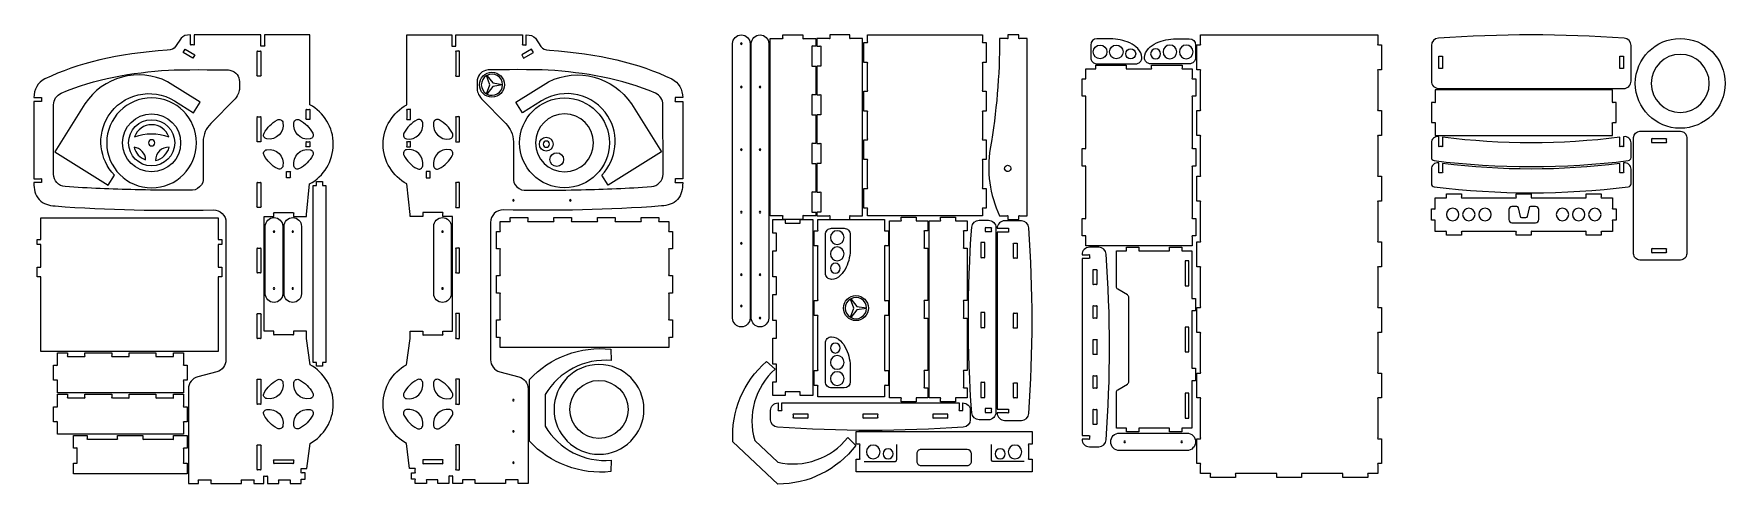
# Model space of a CAD drawing. Header units: millimetres. Extents: x -3400 to 3377, y -901 to 904.
import ezdxf

# ---------------------------------------------------------------- set-up
doc = ezdxf.new("R2010")
doc.units = ezdxf.units.MM
doc.header["$MEASUREMENT"] = 0
doc.layers.add('layer 1', color=7, linetype='Continuous')

msp = doc.modelspace()

# ---------------------------------------------------------------- linework, layer by layer
at = {"layer": 'layer 1', "color": 250, "lineweight": 20}
for points, knots in [([(-2644.9451, 184.2432), (-2654.5057, 193.6432), (-2667.4411, 198.8096), (-2680.8468, 198.5824), (-2680.8468, 198.5824), (-2894.4466, 194.9625), (-3101.1831, 197.5114), (-3315.0307, 214.3555), (-3315.0307, 214.3555), (-3339.6145, 216.2918), (-3361.9786, 222.0126), (-3378.816, 240.0302), (-3378.816, 240.0302), (-3395.6531, 258.0478), (-3400, 282.4727), (-3400, 307.1328), (-3400, 307.1328), (-3400, 307.1328), (-3400, 308.5275), (-3400, 308.5275), (-3400, 308.5275), (-3400, 308.5275), (-3372.9628, 308.5275), (-3372.9628, 308.5275), (-3372.9628, 308.5275), (-3371.6373, 308.5275), (-3370.5058, 307.5903), (-3369.5686, 308.5275), (-3369.5686, 308.5275), (-3368.6314, 309.4647), (-3368.6314, 310.9844), (-3369.5686, 311.9217), (-3369.5686, 311.9217), (-3369.5686, 311.9217), (-3369.5686, 320.1333), (-3369.5686, 320.1333), (-3369.5686, 320.1333), (-3369.5686, 321.4588), (-3368.6314, 322.5903), (-3369.5686, 323.5275), (-3369.5686, 323.5275), (-3370.5058, 324.4647), (-3372.0255, 324.4647), (-3372.9628, 323.5275), (-3372.9628, 323.5275), (-3372.9628, 323.5275), (-3400, 323.5275), (-3400, 323.5275), (-3400, 323.5275), (-3400, 323.5275), (-3400, 633.5276), (-3400, 633.5276), (-3400, 633.5276), (-3400, 633.5276), (-3372.9628, 633.5276), (-3372.9628, 633.5276), (-3372.9628, 633.5276), (-3371.6373, 633.5276), (-3370.5058, 632.5904), (-3369.5686, 633.5276), (-3369.5686, 633.5276), (-3368.6314, 634.4648), (-3368.6314, 635.9845), (-3369.5686, 636.9218), (-3369.5686, 636.9218), (-3369.5686, 636.9218), (-3369.5686, 645.1334), (-3369.5686, 645.1334), (-3369.5686, 645.1334), (-3369.5686, 646.4589), (-3368.6314, 647.5904), (-3369.5686, 648.5276), (-3369.5686, 648.5276), (-3370.5058, 649.4648), (-3372.0255, 649.4648), (-3372.9628, 648.5276), (-3372.9628, 648.5276), (-3372.9628, 648.5276), (-3399.9595, 648.5276), (-3399.9595, 648.5276), (-3399.9595, 648.5276), (-3399.1155, 680.4259), (-3385.0457, 709.9179), (-3356.1231, 723.6992), (-3356.1231, 723.6992), (-3224.781, 786.282), (-3062.7556, 826.4987), (-2865.6923, 838.4136), (-2865.6923, 838.4136), (-2847.7303, 839.4995), (-2838.5735, 844.0707), (-2832.1238, 853.4799), (-2832.1238, 853.4799), (-2832.1238, 853.4799), (-2809.6567, 886.2555), (-2809.6567, 886.2555), (-2809.6567, 886.2555), (-2802.3225, 896.955), (-2789.3221, 899.7465), (-2772.7268, 899.983), (-2772.7268, 899.983), (-2772.7268, 899.983), (-2772.7268, 863.3942), (-2772.7268, 863.3942), (-2772.7268, 863.3942), (-2773.664, 862.4569), (-2773.664, 860.9373), (-2772.7268, 860), (-2772.7268, 860), (-2771.7895, 859.0628), (-2770.2699, 859.0628), (-2769.3326, 860), (-2769.3326, 860), (-2769.3326, 860), (-2761.121, 860), (-2761.121, 860), (-2761.121, 860), (-2760.1837, 859.0628), (-2758.6641, 859.0628), (-2757.7268, 860), (-2757.7268, 860), (-2756.7896, 860.9373), (-2756.7896, 862.4569), (-2757.7268, 863.3942), (-2757.7268, 863.3942), (-2757.7268, 863.3942), (-2757.7268, 900), (-2757.7268, 900), (-2757.7268, 900), (-2757.7268, 900), (-2490.3206, 900), (-2490.3206, 900), (-2490.3206, 900), (-2490.3206, 900), (-2490.3206, 858.3943), (-2490.3206, 858.3943), (-2490.3206, 858.3943), (-2491.2578, 857.457), (-2491.2578, 855.9374), (-2490.3206, 855.0001), (-2490.3206, 855.0001), (-2489.3833, 854.0629), (-2487.8637, 854.0629), (-2486.9264, 855.0001), (-2486.9264, 855.0001), (-2486.9264, 855.0001), (-2478.7148, 855.0001), (-2478.7148, 855.0001), (-2478.7148, 855.0001), (-2477.7775, 854.0629), (-2476.2579, 854.0629), (-2475.3206, 855.0001), (-2475.3206, 855.0001), (-2474.3834, 855.9374), (-2474.3834, 857.457), (-2475.3206, 858.3943), (-2475.3206, 858.3943), (-2475.3206, 858.3943), (-2475.3206, 900), (-2475.3206, 900), (-2475.3206, 900), (-2475.3206, 900), (-2294.2351, 900), (-2294.2351, 900), (-2294.2351, 900), (-2294.2351, 900), (-2294.2351, 619.8782), (-2294.2351, 619.8782), (-2294.2351, 619.8782), (-2238.1064, 589.4025), (-2200.0001, 529.944), (-2200.0001, 461.5856), (-2200.0001, 461.5856), (-2200.0001, 393.0126), (-2238.3495, 333.4007), (-2294.7679, 303.012), (-2294.7679, 303.012), (-2294.7679, 303.012), (-2307.4511, 179.7314), (-2307.4511, 179.7314), (-2307.4511, 179.7314), (-2307.4511, 179.7314), (-2307.4511, 172.7403), (-2307.4511, 172.7403), (-2307.4511, 172.7403), (-2307.4511, 172.7403), (-2358.8853, 172.7403), (-2358.8853, 172.7403), (-2358.8853, 172.7403), (-2358.8853, 172.7403), (-2358.8853, 184.3461), (-2358.8853, 184.3461), (-2358.8853, 184.3461), (-2357.9481, 185.2834), (-2357.9481, 186.803), (-2358.8853, 187.7403), (-2358.8853, 187.7403), (-2359.8226, 188.6775), (-2361.3422, 188.6775), (-2362.2795, 187.7403), (-2362.2795, 187.7403), (-2362.2795, 187.7403), (-2435.4911, 187.7403), (-2435.4911, 187.7403), (-2435.4911, 187.7403), (-2436.4284, 188.6775), (-2437.948, 188.6775), (-2438.8853, 187.7403), (-2438.8853, 187.7403), (-2439.8225, 186.803), (-2439.8225, 185.2834), (-2438.8853, 184.3461), (-2438.8853, 184.3461), (-2438.8853, 184.3461), (-2438.8853, 172.7403), (-2438.8853, 172.7403), (-2438.8853, 172.7403), (-2438.8853, 172.7403), (-2477.4511, 172.7403), (-2477.4511, 172.7403), (-2477.4511, 172.7403), (-2477.4511, 172.7403), (-2477.4511, -287.2597), (-2477.4511, -287.2597), (-2477.4511, -287.2597), (-2477.4511, -287.2597), (-2438.8853, -287.2597), (-2438.8853, -287.2597), (-2438.8853, -287.2597), (-2438.8853, -287.2597), (-2438.8853, -298.8655), (-2438.8853, -298.8655), (-2438.8853, -298.8655), (-2439.8225, -299.8028), (-2439.8225, -301.3224), (-2438.8853, -302.2597), (-2438.8853, -302.2597), (-2437.948, -303.1969), (-2436.4284, -303.1969), (-2435.4911, -302.2597), (-2435.4911, -302.2597), (-2435.4911, -302.2597), (-2362.2795, -302.2597), (-2362.2795, -302.2597), (-2362.2795, -302.2597), (-2361.3422, -303.1969), (-2359.8226, -303.1969), (-2358.8853, -302.2597), (-2358.8853, -302.2597), (-2357.9481, -301.3224), (-2357.9481, -299.8028), (-2358.8853, -298.8655), (-2358.8853, -298.8655), (-2358.8853, -298.8655), (-2358.8853, -287.2597), (-2358.8853, -287.2597), (-2358.8853, -287.2597), (-2358.8853, -287.2597), (-2307.4511, -287.2597), (-2307.4511, -287.2597), (-2307.4511, -287.2597), (-2307.4511, -287.2597), (-2307.4511, -317.1892), (-2307.4511, -317.1892), (-2307.4511, -317.1892), (-2307.4511, -317.1892), (-2292.9116, -421.8596), (-2292.9116, -421.8596), (-2292.9116, -421.8596), (-2292.9116, -421.8596), (-2292.9116, -421.9749), (-2292.9116, -421.9749), (-2292.9116, -421.9749), (-2237.5116, -452.6634), (-2200.0001, -511.7114), (-2200.0001, -579.5286), (-2200.0001, -579.5286), (-2200.0001, -647.3981), (-2237.5691, -706.4855), (-2293.0396, -737.1538), (-2293.0396, -737.1538), (-2293.0396, -737.1538), (-2305.7268, -838.1618), (-2305.7268, -838.1618), (-2305.7268, -838.1618), (-2305.7268, -838.1618), (-2324.8689, -838.1618), (-2324.8689, -838.1618), (-2324.8689, -838.1618), (-2325.8062, -837.2246), (-2327.3258, -837.2246), (-2328.2631, -838.1618), (-2328.2631, -838.1618), (-2329.2003, -839.0991), (-2329.2003, -840.6187), (-2328.2631, -841.556), (-2328.2631, -841.556), (-2328.2631, -841.556), (-2328.2631, -852.2676), (-2328.2631, -852.2676), (-2328.2631, -852.2676), (-2329.2003, -853.2049), (-2329.2003, -854.7245), (-2328.2631, -855.6618), (-2328.2631, -855.6618), (-2327.3258, -856.599), (-2325.8062, -856.599), (-2324.8689, -855.6618), (-2324.8689, -855.6618), (-2324.8689, -855.6618), (-2313.2631, -855.6618), (-2313.2631, -855.6618), (-2313.2631, -855.6618), (-2313.2631, -855.6618), (-2313.2631, -880.6618), (-2313.2631, -880.6618), (-2313.2631, -880.6618), (-2313.2631, -880.6618), (-2324.8689, -880.6618), (-2324.8689, -880.6618), (-2324.8689, -880.6618), (-2325.8062, -879.7246), (-2327.3258, -879.7246), (-2328.2631, -880.6618), (-2328.2631, -880.6618), (-2329.2003, -881.5991), (-2329.2003, -883.1187), (-2328.2631, -884.056), (-2328.2631, -884.056), (-2328.2631, -884.056), (-2328.2631, -898.1618), (-2328.2631, -898.1618), (-2328.2631, -898.1618), (-2328.2631, -898.1618), (-2373.263, -898.1618), (-2373.263, -898.1618), (-2373.263, -898.1618), (-2373.263, -898.1618), (-2373.263, -886.556), (-2373.263, -886.556), (-2373.263, -886.556), (-2372.3258, -885.6187), (-2372.3258, -884.0991), (-2373.263, -883.1618), (-2373.263, -883.1618), (-2374.2003, -882.2246), (-2375.7199, -882.2246), (-2376.6572, -883.1618), (-2376.6572, -883.1618), (-2376.6572, -883.1618), (-2414.8688, -883.1618), (-2414.8688, -883.1618), (-2414.8688, -883.1618), (-2415.8061, -882.2246), (-2417.3257, -882.2246), (-2418.263, -883.1618), (-2418.263, -883.1618), (-2419.2002, -884.0991), (-2419.2002, -885.6187), (-2418.263, -886.556), (-2418.263, -886.556), (-2418.263, -886.556), (-2418.263, -898.1618), (-2418.263, -898.1618), (-2418.263, -898.1618), (-2418.263, -898.1618), (-2463.263, -898.1618), (-2463.263, -898.1618), (-2463.263, -898.1618), (-2463.263, -898.1618), (-2463.263, -871.556), (-2463.263, -871.556), (-2463.263, -871.556), (-2462.3258, -870.6187), (-2462.3258, -869.0991), (-2463.263, -868.1618), (-2463.263, -868.1618), (-2464.2003, -867.2246), (-2465.7199, -867.2246), (-2466.6572, -868.1618), (-2466.6572, -868.1618), (-2466.6572, -868.1618), (-2474.8688, -868.1618), (-2474.8688, -868.1618), (-2474.8688, -868.1618), (-2475.8061, -867.2246), (-2477.3257, -867.2246), (-2478.263, -868.1618), (-2478.263, -868.1618), (-2479.2002, -869.0991), (-2479.2002, -870.6187), (-2478.263, -871.556), (-2478.263, -871.556), (-2478.263, -871.556), (-2478.263, -898.1618), (-2478.263, -898.1618), (-2478.263, -898.1618), (-2478.263, -898.1618), (-2518.263, -898.1618), (-2518.263, -898.1618), (-2518.263, -898.1618), (-2518.263, -898.1618), (-2518.263, -886.556), (-2518.263, -886.556), (-2518.263, -886.556), (-2517.3258, -885.6187), (-2517.3258, -884.0991), (-2518.263, -883.1618), (-2518.263, -883.1618), (-2519.2003, -882.2246), (-2520.7199, -882.2246), (-2521.6572, -883.1618), (-2521.6572, -883.1618), (-2521.6572, -883.1618), (-2564.8688, -883.1618), (-2564.8688, -883.1618), (-2564.8688, -883.1618), (-2565.8061, -882.2246), (-2567.3257, -882.2246), (-2568.263, -883.1618), (-2568.263, -883.1618), (-2569.2002, -884.0991), (-2569.2002, -885.6187), (-2568.263, -886.556), (-2568.263, -886.556), (-2568.263, -886.556), (-2568.263, -898.1618), (-2568.263, -898.1618), (-2568.263, -898.1618), (-2568.263, -898.1618), (-2690.5788, -898.1618), (-2690.5788, -898.1618), (-2690.5788, -898.1618), (-2690.5788, -898.1618), (-2690.5788, -886.556), (-2690.5788, -886.556), (-2690.5788, -886.556), (-2689.6416, -885.6187), (-2689.6416, -884.0991), (-2690.5788, -883.1618), (-2690.5788, -883.1618), (-2691.5161, -882.2246), (-2693.0357, -882.2246), (-2693.973, -883.1618), (-2693.973, -883.1618), (-2693.973, -883.1618), (-2737.1846, -883.1618), (-2737.1846, -883.1618), (-2737.1846, -883.1618), (-2738.1219, -882.2246), (-2739.6415, -882.2246), (-2740.5788, -883.1618), (-2740.5788, -883.1618), (-2741.516, -884.0991), (-2741.516, -885.6187), (-2740.5788, -886.556), (-2740.5788, -886.556), (-2740.5788, -886.556), (-2740.5788, -898.1618), (-2740.5788, -898.1618), (-2740.5788, -898.1618), (-2740.5788, -898.1618), (-2780.5788, -898.1618), (-2780.5788, -898.1618), (-2780.5788, -898.1618), (-2780.5788, -898.1618), (-2780.5788, -518.4831), (-2780.5788, -518.4831), (-2780.5788, -518.4831), (-2780.5788, -495.8025), (-2765.3126, -475.9629), (-2743.389, -470.152), (-2743.389, -470.152), (-2743.389, -470.152), (-2667.1894, -449.9552), (-2667.1894, -449.9552), (-2667.1894, -449.9552), (-2645.2658, -444.1443), (-2629.9996, -424.3047), (-2629.9996, -401.6241), (-2629.9996, -401.6241), (-2629.9996, -401.6241), (-2629.9996, 148.5896), (-2629.9996, 148.5896), (-2629.9996, 148.5896), (-2629.9996, 161.9973), (-2635.3844, 174.8432), (-2644.9451, 184.2432)], [0, 0, 0, 0, 0.008130081, 0.008130081, 0.008130081, 0.008130081, 0.016260163, 0.016260163, 0.016260163, 0.016260163, 0.024390244, 0.024390244, 0.024390244, 0.024390244, 0.032520325, 0.032520325, 0.032520325, 0.032520325, 0.040650407, 0.040650407, 0.040650407, 0.040650407, 0.048780488, 0.048780488, 0.048780488, 0.048780488, 0.056910569, 0.056910569, 0.056910569, 0.056910569, 0.06504065, 0.06504065, 0.06504065, 0.06504065, 0.073170732, 0.073170732, 0.073170732, 0.073170732, 0.081300813, 0.081300813, 0.081300813, 0.081300813, 0.089430894, 0.089430894, 0.089430894, 0.089430894, 0.097560976, 0.097560976, 0.097560976, 0.097560976, 0.105691057, 0.105691057, 0.105691057, 0.105691057, 0.113821138, 0.113821138, 0.113821138, 0.113821138, 0.12195122, 0.12195122, 0.12195122, 0.12195122, 0.130081301, 0.130081301, 0.130081301, 0.130081301, 0.138211382, 0.138211382, 0.138211382, 0.138211382, 0.146341463, 0.146341463, 0.146341463, 0.146341463, 0.154471545, 0.154471545, 0.154471545, 0.154471545, 0.162601626, 0.162601626, 0.162601626, 0.162601626, 0.170731707, 0.170731707, 0.170731707, 0.170731707, 0.178861789, 0.178861789, 0.178861789, 0.178861789, 0.18699187, 0.18699187, 0.18699187, 0.18699187, 0.195121951, 0.195121951, 0.195121951, 0.195121951, 0.203252033, 0.203252033, 0.203252033, 0.203252033, 0.211382114, 0.211382114, 0.211382114, 0.211382114, 0.219512195, 0.219512195, 0.219512195, 0.219512195, 0.227642276, 0.227642276, 0.227642276, 0.227642276, 0.235772358, 0.235772358, 0.235772358, 0.235772358, 0.243902439, 0.243902439, 0.243902439, 0.243902439, 0.25203252, 0.25203252, 0.25203252, 0.25203252, 0.260162602, 0.260162602, 0.260162602, 0.260162602, 0.268292683, 0.268292683, 0.268292683, 0.268292683, 0.276422764, 0.276422764, 0.276422764, 0.276422764, 0.284552846, 0.284552846, 0.284552846, 0.284552846, 0.292682927, 0.292682927, 0.292682927, 0.292682927, 0.300813008, 0.300813008, 0.300813008, 0.300813008, 0.308943089, 0.308943089, 0.308943089, 0.308943089, 0.317073171, 0.317073171, 0.317073171, 0.317073171, 0.325203252, 0.325203252, 0.325203252, 0.325203252, 0.333333333, 0.333333333, 0.333333333, 0.333333333, 0.341463415, 0.341463415, 0.341463415, 0.341463415, 0.349593496, 0.349593496, 0.349593496, 0.349593496, 0.357723577, 0.357723577, 0.357723577, 0.357723577, 0.365853659, 0.365853659, 0.365853659, 0.365853659, 0.37398374, 0.37398374, 0.37398374, 0.37398374, 0.382113821, 0.382113821, 0.382113821, 0.382113821, 0.390243902, 0.390243902, 0.390243902, 0.390243902, 0.398373984, 0.398373984, 0.398373984, 0.398373984, 0.406504065, 0.406504065, 0.406504065, 0.406504065, 0.414634146, 0.414634146, 0.414634146, 0.414634146, 0.422764228, 0.422764228, 0.422764228, 0.422764228, 0.430894309, 0.430894309, 0.430894309, 0.430894309, 0.43902439, 0.43902439, 0.43902439, 0.43902439, 0.447154472, 0.447154472, 0.447154472, 0.447154472, 0.455284553, 0.455284553, 0.455284553, 0.455284553, 0.463414634, 0.463414634, 0.463414634, 0.463414634, 0.471544715, 0.471544715, 0.471544715, 0.471544715, 0.479674797, 0.479674797, 0.479674797, 0.479674797, 0.487804878, 0.487804878, 0.487804878, 0.487804878, 0.495934959, 0.495934959, 0.495934959, 0.495934959, 0.504065041, 0.504065041, 0.504065041, 0.504065041, 0.512195122, 0.512195122, 0.512195122, 0.512195122, 0.520325203, 0.520325203, 0.520325203, 0.520325203, 0.528455285, 0.528455285, 0.528455285, 0.528455285, 0.536585366, 0.536585366, 0.536585366, 0.536585366, 0.544715447, 0.544715447, 0.544715447, 0.544715447, 0.552845528, 0.552845528, 0.552845528, 0.552845528, 0.56097561, 0.56097561, 0.56097561, 0.56097561, 0.569105691, 0.569105691, 0.569105691, 0.569105691, 0.577235772, 0.577235772, 0.577235772, 0.577235772, 0.585365854, 0.585365854, 0.585365854, 0.585365854, 0.593495935, 0.593495935, 0.593495935, 0.593495935, 0.601626016, 0.601626016, 0.601626016, 0.601626016, 0.609756098, 0.609756098, 0.609756098, 0.609756098, 0.617886179, 0.617886179, 0.617886179, 0.617886179, 0.62601626, 0.62601626, 0.62601626, 0.62601626, 0.634146341, 0.634146341, 0.634146341, 0.634146341, 0.642276423, 0.642276423, 0.642276423, 0.642276423, 0.650406504, 0.650406504, 0.650406504, 0.650406504, 0.658536585, 0.658536585, 0.658536585, 0.658536585, 0.666666667, 0.666666667, 0.666666667, 0.666666667, 0.674796748, 0.674796748, 0.674796748, 0.674796748, 0.682926829, 0.682926829, 0.682926829, 0.682926829, 0.691056911, 0.691056911, 0.691056911, 0.691056911, 0.699186992, 0.699186992, 0.699186992, 0.699186992, 0.707317073, 0.707317073, 0.707317073, 0.707317073, 0.715447154, 0.715447154, 0.715447154, 0.715447154, 0.723577236, 0.723577236, 0.723577236, 0.723577236, 0.731707317, 0.731707317, 0.731707317, 0.731707317, 0.739837398, 0.739837398, 0.739837398, 0.739837398, 0.74796748, 0.74796748, 0.74796748, 0.74796748, 0.756097561, 0.756097561, 0.756097561, 0.756097561, 0.764227642, 0.764227642, 0.764227642, 0.764227642, 0.772357724, 0.772357724, 0.772357724, 0.772357724, 0.780487805, 0.780487805, 0.780487805, 0.780487805, 0.788617886, 0.788617886, 0.788617886, 0.788617886, 0.796747967, 0.796747967, 0.796747967, 0.796747967, 0.804878049, 0.804878049, 0.804878049, 0.804878049, 0.81300813, 0.81300813, 0.81300813, 0.81300813, 0.821138211, 0.821138211, 0.821138211, 0.821138211, 0.829268293, 0.829268293, 0.829268293, 0.829268293, 0.837398374, 0.837398374, 0.837398374, 0.837398374, 0.845528455, 0.845528455, 0.845528455, 0.845528455, 0.853658537, 0.853658537, 0.853658537, 0.853658537, 0.861788618, 0.861788618, 0.861788618, 0.861788618, 0.869918699, 0.869918699, 0.869918699, 0.869918699, 0.87804878, 0.87804878, 0.87804878, 0.87804878, 0.886178862, 0.886178862, 0.886178862, 0.886178862, 0.894308943, 0.894308943, 0.894308943, 0.894308943, 0.902439024, 0.902439024, 0.902439024, 0.902439024, 0.910569106, 0.910569106, 0.910569106, 0.910569106, 0.918699187, 0.918699187, 0.918699187, 0.918699187, 0.926829268, 0.926829268, 0.926829268, 0.926829268, 0.93495935, 0.93495935, 0.93495935, 0.93495935, 0.943089431, 0.943089431, 0.943089431, 0.943089431, 0.951219512, 0.951219512, 0.951219512, 0.951219512, 0.959349593, 0.959349593, 0.959349593, 0.959349593, 0.967479675, 0.967479675, 0.967479675, 0.967479675, 0.975609756, 0.975609756, 0.975609756, 0.975609756, 0.983739837, 0.983739837, 0.983739837, 0.983739837, 1, 1, 1, 1]), ([(-1555.055, 184.2432), (-1545.4944, 193.6432), (-1532.559, 198.8096), (-1519.1533, 198.5824), (-1519.1533, 198.5824), (-1305.5535, 194.9625), (-1098.817, 197.5114), (-884.9694, 214.3555), (-884.9694, 214.3555), (-860.3856, 216.2918), (-838.0215, 222.0126), (-821.1841, 240.0302), (-821.1841, 240.0302), (-804.347, 258.0478), (-800.0001, 282.4727), (-800.0001, 307.1328), (-800.0001, 307.1328), (-800.0001, 307.1328), (-800.0001, 308.5275), (-800.0001, 308.5275), (-800.0001, 308.5275), (-800.0001, 308.5275), (-827.0373, 308.5275), (-827.0373, 308.5275), (-827.0373, 308.5275), (-828.3627, 308.5275), (-829.4943, 307.5903), (-830.4315, 308.5275), (-830.4315, 308.5275), (-831.3687, 309.4647), (-831.3687, 310.9844), (-830.4315, 311.9217), (-830.4315, 311.9217), (-830.4315, 311.9217), (-830.4315, 320.1333), (-830.4315, 320.1333), (-830.4315, 320.1333), (-830.4315, 321.4588), (-831.3687, 322.5903), (-830.4315, 323.5275), (-830.4315, 323.5275), (-829.4943, 324.4647), (-827.9746, 324.4647), (-827.0373, 323.5275), (-827.0373, 323.5275), (-827.0373, 323.5275), (-800.0001, 323.5275), (-800.0001, 323.5275), (-800.0001, 323.5275), (-800.0001, 323.5275), (-800.0001, 633.5276), (-800.0001, 633.5276), (-800.0001, 633.5276), (-800.0001, 633.5276), (-827.0373, 633.5276), (-827.0373, 633.5276), (-827.0373, 633.5276), (-828.3627, 633.5276), (-829.4943, 632.5904), (-830.4315, 633.5276), (-830.4315, 633.5276), (-831.3687, 634.4648), (-831.3687, 635.9845), (-830.4315, 636.9218), (-830.4315, 636.9218), (-830.4315, 636.9218), (-830.4315, 645.1334), (-830.4315, 645.1334), (-830.4315, 645.1334), (-830.4315, 646.4589), (-831.3687, 647.5904), (-830.4315, 648.5276), (-830.4315, 648.5276), (-829.4943, 649.4648), (-827.9746, 649.4648), (-827.0373, 648.5276), (-827.0373, 648.5276), (-827.0373, 648.5276), (-800.0406, 648.5276), (-800.0406, 648.5276), (-800.0406, 648.5276), (-800.8846, 680.4259), (-814.9544, 709.9179), (-843.877, 723.6992), (-843.877, 723.6992), (-975.2191, 786.282), (-1137.2445, 826.4987), (-1334.3078, 838.4136), (-1334.3078, 838.4136), (-1352.2698, 839.4995), (-1361.4266, 844.0707), (-1367.8763, 853.4799), (-1367.8763, 853.4799), (-1367.8763, 853.4799), (-1390.3434, 886.2555), (-1390.3434, 886.2555), (-1390.3434, 886.2555), (-1397.6776, 896.955), (-1410.678, 899.7465), (-1427.2733, 899.983), (-1427.2733, 899.983), (-1427.2733, 899.983), (-1427.2733, 863.3942), (-1427.2733, 863.3942), (-1427.2733, 863.3942), (-1426.3361, 862.4569), (-1426.3361, 860.9373), (-1427.2733, 860), (-1427.2733, 860), (-1428.2106, 859.0628), (-1429.7302, 859.0628), (-1430.6675, 860), (-1430.6675, 860), (-1430.6675, 860), (-1438.8791, 860), (-1438.8791, 860), (-1438.8791, 860), (-1439.8164, 859.0628), (-1441.336, 859.0628), (-1442.2733, 860), (-1442.2733, 860), (-1443.2105, 860.9373), (-1443.2105, 862.4569), (-1442.2733, 863.3942), (-1442.2733, 863.3942), (-1442.2733, 863.3942), (-1442.2733, 900), (-1442.2733, 900), (-1442.2733, 900), (-1442.2733, 900), (-1709.6795, 900), (-1709.6795, 900), (-1709.6795, 900), (-1709.6795, 900), (-1709.6795, 858.3943), (-1709.6795, 858.3943), (-1709.6795, 858.3943), (-1708.7423, 857.457), (-1708.7423, 855.9374), (-1709.6795, 855.0001), (-1709.6795, 855.0001), (-1710.6168, 854.0629), (-1712.1364, 854.0629), (-1713.0737, 855.0001), (-1713.0737, 855.0001), (-1713.0737, 855.0001), (-1721.2853, 855.0001), (-1721.2853, 855.0001), (-1721.2853, 855.0001), (-1722.2226, 854.0629), (-1723.7422, 854.0629), (-1724.6795, 855.0001), (-1724.6795, 855.0001), (-1725.6167, 855.9374), (-1725.6167, 857.457), (-1724.6795, 858.3943), (-1724.6795, 858.3943), (-1724.6795, 858.3943), (-1724.6795, 900), (-1724.6795, 900), (-1724.6795, 900), (-1724.6795, 900), (-1905.765, 900), (-1905.765, 900), (-1905.765, 900), (-1905.765, 900), (-1905.765, 619.8782), (-1905.765, 619.8782), (-1905.765, 619.8782), (-1961.8937, 589.4025), (-2000, 529.944), (-2000, 461.5856), (-2000, 461.5856), (-2000, 393.0126), (-1961.6506, 333.4007), (-1905.2322, 303.012), (-1905.2322, 303.012), (-1905.2322, 303.012), (-1892.549, 179.7314), (-1892.549, 179.7314), (-1892.549, 179.7314), (-1892.549, 179.7314), (-1892.549, 172.7403), (-1892.549, 172.7403), (-1892.549, 172.7403), (-1892.549, 172.7403), (-1841.1148, 172.7403), (-1841.1148, 172.7403), (-1841.1148, 172.7403), (-1841.1148, 172.7403), (-1841.1148, 184.3461), (-1841.1148, 184.3461), (-1841.1148, 184.3461), (-1842.052, 185.2834), (-1842.052, 186.803), (-1841.1148, 187.7403), (-1841.1148, 187.7403), (-1840.1775, 188.6775), (-1838.6579, 188.6775), (-1837.7206, 187.7403), (-1837.7206, 187.7403), (-1837.7206, 187.7403), (-1764.509, 187.7403), (-1764.509, 187.7403), (-1764.509, 187.7403), (-1763.5717, 188.6775), (-1762.0521, 188.6775), (-1761.1148, 187.7403), (-1761.1148, 187.7403), (-1760.1776, 186.803), (-1760.1776, 185.2834), (-1761.1148, 184.3461), (-1761.1148, 184.3461), (-1761.1148, 184.3461), (-1761.1148, 172.7403), (-1761.1148, 172.7403), (-1761.1148, 172.7403), (-1761.1148, 172.7403), (-1722.549, 172.7403), (-1722.549, 172.7403), (-1722.549, 172.7403), (-1722.549, 172.7403), (-1722.549, -287.2597), (-1722.549, -287.2597), (-1722.549, -287.2597), (-1722.549, -287.2597), (-1761.1148, -287.2597), (-1761.1148, -287.2597), (-1761.1148, -287.2597), (-1761.1148, -287.2597), (-1761.1148, -298.8655), (-1761.1148, -298.8655), (-1761.1148, -298.8655), (-1760.1776, -299.8028), (-1760.1776, -301.3224), (-1761.1148, -302.2597), (-1761.1148, -302.2597), (-1762.0521, -303.1969), (-1763.5717, -303.1969), (-1764.509, -302.2597), (-1764.509, -302.2597), (-1764.509, -302.2597), (-1837.7206, -302.2597), (-1837.7206, -302.2597), (-1837.7206, -302.2597), (-1838.6579, -303.1969), (-1840.1775, -303.1969), (-1841.1148, -302.2597), (-1841.1148, -302.2597), (-1842.052, -301.3224), (-1842.052, -299.8028), (-1841.1148, -298.8655), (-1841.1148, -298.8655), (-1841.1148, -298.8655), (-1841.1148, -287.2597), (-1841.1148, -287.2597), (-1841.1148, -287.2597), (-1841.1148, -287.2597), (-1892.549, -287.2597), (-1892.549, -287.2597), (-1892.549, -287.2597), (-1892.549, -287.2597), (-1892.549, -317.1892), (-1892.549, -317.1892), (-1892.549, -317.1892), (-1892.549, -317.1892), (-1907.0885, -421.8596), (-1907.0885, -421.8596), (-1907.0885, -421.8596), (-1907.0885, -421.8596), (-1907.0885, -421.9749), (-1907.0885, -421.9749), (-1907.0885, -421.9749), (-1962.4885, -452.6634), (-2000, -511.7114), (-2000, -579.5286), (-2000, -579.5286), (-2000, -647.3981), (-1962.431, -706.4855), (-1906.9605, -737.1538), (-1906.9605, -737.1538), (-1906.9605, -737.1538), (-1894.2733, -838.1618), (-1894.2733, -838.1618), (-1894.2733, -838.1618), (-1894.2733, -838.1618), (-1875.1312, -838.1618), (-1875.1312, -838.1618), (-1875.1312, -838.1618), (-1874.1939, -837.2246), (-1872.6743, -837.2246), (-1871.737, -838.1618), (-1871.737, -838.1618), (-1870.7998, -839.0991), (-1870.7998, -840.6187), (-1871.737, -841.556), (-1871.737, -841.556), (-1871.737, -841.556), (-1871.737, -852.2676), (-1871.737, -852.2676), (-1871.737, -852.2676), (-1870.7998, -853.2049), (-1870.7998, -854.7245), (-1871.737, -855.6618), (-1871.737, -855.6618), (-1872.6743, -856.599), (-1874.1939, -856.599), (-1875.1312, -855.6618), (-1875.1312, -855.6618), (-1875.1312, -855.6618), (-1886.737, -855.6618), (-1886.737, -855.6618), (-1886.737, -855.6618), (-1886.737, -855.6618), (-1886.737, -880.6618), (-1886.737, -880.6618), (-1886.737, -880.6618), (-1886.737, -880.6618), (-1875.1312, -880.6618), (-1875.1312, -880.6618), (-1875.1312, -880.6618), (-1874.1939, -879.7246), (-1872.6743, -879.7246), (-1871.737, -880.6618), (-1871.737, -880.6618), (-1870.7998, -881.5991), (-1870.7998, -883.1187), (-1871.737, -884.056), (-1871.737, -884.056), (-1871.737, -884.056), (-1871.737, -898.1618), (-1871.737, -898.1618), (-1871.737, -898.1618), (-1871.737, -898.1618), (-1826.7371, -898.1618), (-1826.7371, -898.1618), (-1826.7371, -898.1618), (-1826.7371, -898.1618), (-1826.7371, -886.556), (-1826.7371, -886.556), (-1826.7371, -886.556), (-1827.6743, -885.6187), (-1827.6743, -884.0991), (-1826.7371, -883.1618), (-1826.7371, -883.1618), (-1825.7998, -882.2246), (-1824.2802, -882.2246), (-1823.3429, -883.1618), (-1823.3429, -883.1618), (-1823.3429, -883.1618), (-1785.1313, -883.1618), (-1785.1313, -883.1618), (-1785.1313, -883.1618), (-1784.194, -882.2246), (-1782.6744, -882.2246), (-1781.7371, -883.1618), (-1781.7371, -883.1618), (-1780.7999, -884.0991), (-1780.7999, -885.6187), (-1781.7371, -886.556), (-1781.7371, -886.556), (-1781.7371, -886.556), (-1781.7371, -898.1618), (-1781.7371, -898.1618), (-1781.7371, -898.1618), (-1781.7371, -898.1618), (-1736.7371, -898.1618), (-1736.7371, -898.1618), (-1736.7371, -898.1618), (-1736.7371, -898.1618), (-1736.7371, -871.556), (-1736.7371, -871.556), (-1736.7371, -871.556), (-1737.6743, -870.6187), (-1737.6743, -869.0991), (-1736.7371, -868.1618), (-1736.7371, -868.1618), (-1735.7998, -867.2246), (-1734.2802, -867.2246), (-1733.3429, -868.1618), (-1733.3429, -868.1618), (-1733.3429, -868.1618), (-1725.1313, -868.1618), (-1725.1313, -868.1618), (-1725.1313, -868.1618), (-1724.194, -867.2246), (-1722.6744, -867.2246), (-1721.7371, -868.1618), (-1721.7371, -868.1618), (-1720.7999, -869.0991), (-1720.7999, -870.6187), (-1721.7371, -871.556), (-1721.7371, -871.556), (-1721.7371, -871.556), (-1721.7371, -898.1618), (-1721.7371, -898.1618), (-1721.7371, -898.1618), (-1721.7371, -898.1618), (-1681.7371, -898.1618), (-1681.7371, -898.1618), (-1681.7371, -898.1618), (-1681.7371, -898.1618), (-1681.7371, -886.556), (-1681.7371, -886.556), (-1681.7371, -886.556), (-1682.6743, -885.6187), (-1682.6743, -884.0991), (-1681.7371, -883.1618), (-1681.7371, -883.1618), (-1680.7998, -882.2246), (-1679.2802, -882.2246), (-1678.3429, -883.1618), (-1678.3429, -883.1618), (-1678.3429, -883.1618), (-1635.1313, -883.1618), (-1635.1313, -883.1618), (-1635.1313, -883.1618), (-1634.194, -882.2246), (-1632.6744, -882.2246), (-1631.7371, -883.1618), (-1631.7371, -883.1618), (-1630.7999, -884.0991), (-1630.7999, -885.6187), (-1631.7371, -886.556), (-1631.7371, -886.556), (-1631.7371, -886.556), (-1631.7371, -898.1618), (-1631.7371, -898.1618), (-1631.7371, -898.1618), (-1631.7371, -898.1618), (-1509.4213, -898.1618), (-1509.4213, -898.1618), (-1509.4213, -898.1618), (-1509.4213, -898.1618), (-1509.4213, -886.556), (-1509.4213, -886.556), (-1509.4213, -886.556), (-1510.3585, -885.6187), (-1510.3585, -884.0991), (-1509.4213, -883.1618), (-1509.4213, -883.1618), (-1508.484, -882.2246), (-1506.9644, -882.2246), (-1506.0271, -883.1618), (-1506.0271, -883.1618), (-1506.0271, -883.1618), (-1462.8155, -883.1618), (-1462.8155, -883.1618), (-1462.8155, -883.1618), (-1461.8782, -882.2246), (-1460.3586, -882.2246), (-1459.4213, -883.1618), (-1459.4213, -883.1618), (-1458.4841, -884.0991), (-1458.4841, -885.6187), (-1459.4213, -886.556), (-1459.4213, -886.556), (-1459.4213, -886.556), (-1459.4213, -898.1618), (-1459.4213, -898.1618), (-1459.4213, -898.1618), (-1459.4213, -898.1618), (-1419.4213, -898.1618), (-1419.4213, -898.1618), (-1419.4213, -898.1618), (-1419.4213, -898.1618), (-1419.4213, -518.4831), (-1419.4213, -518.4831), (-1419.4213, -518.4831), (-1419.4213, -495.8025), (-1434.6875, -475.9629), (-1456.6111, -470.152), (-1456.6111, -470.152), (-1456.6111, -470.152), (-1532.8107, -449.9552), (-1532.8107, -449.9552), (-1532.8107, -449.9552), (-1554.7343, -444.1443), (-1570.0005, -424.3047), (-1570.0005, -401.6241), (-1570.0005, -401.6241), (-1570.0005, -401.6241), (-1570.0005, 148.5896), (-1570.0005, 148.5896), (-1570.0005, 148.5896), (-1570.0005, 161.9973), (-1564.6157, 174.8432), (-1555.055, 184.2432)], [0, 0, 0, 0, 0.008130081, 0.008130081, 0.008130081, 0.008130081, 0.016260163, 0.016260163, 0.016260163, 0.016260163, 0.024390244, 0.024390244, 0.024390244, 0.024390244, 0.032520325, 0.032520325, 0.032520325, 0.032520325, 0.040650407, 0.040650407, 0.040650407, 0.040650407, 0.048780488, 0.048780488, 0.048780488, 0.048780488, 0.056910569, 0.056910569, 0.056910569, 0.056910569, 0.06504065, 0.06504065, 0.06504065, 0.06504065, 0.073170732, 0.073170732, 0.073170732, 0.073170732, 0.081300813, 0.081300813, 0.081300813, 0.081300813, 0.089430894, 0.089430894, 0.089430894, 0.089430894, 0.097560976, 0.097560976, 0.097560976, 0.097560976, 0.105691057, 0.105691057, 0.105691057, 0.105691057, 0.113821138, 0.113821138, 0.113821138, 0.113821138, 0.12195122, 0.12195122, 0.12195122, 0.12195122, 0.130081301, 0.130081301, 0.130081301, 0.130081301, 0.138211382, 0.138211382, 0.138211382, 0.138211382, 0.146341463, 0.146341463, 0.146341463, 0.146341463, 0.154471545, 0.154471545, 0.154471545, 0.154471545, 0.162601626, 0.162601626, 0.162601626, 0.162601626, 0.170731707, 0.170731707, 0.170731707, 0.170731707, 0.178861789, 0.178861789, 0.178861789, 0.178861789, 0.18699187, 0.18699187, 0.18699187, 0.18699187, 0.195121951, 0.195121951, 0.195121951, 0.195121951, 0.203252033, 0.203252033, 0.203252033, 0.203252033, 0.211382114, 0.211382114, 0.211382114, 0.211382114, 0.219512195, 0.219512195, 0.219512195, 0.219512195, 0.227642276, 0.227642276, 0.227642276, 0.227642276, 0.235772358, 0.235772358, 0.235772358, 0.235772358, 0.243902439, 0.243902439, 0.243902439, 0.243902439, 0.25203252, 0.25203252, 0.25203252, 0.25203252, 0.260162602, 0.260162602, 0.260162602, 0.260162602, 0.268292683, 0.268292683, 0.268292683, 0.268292683, 0.276422764, 0.276422764, 0.276422764, 0.276422764, 0.284552846, 0.284552846, 0.284552846, 0.284552846, 0.292682927, 0.292682927, 0.292682927, 0.292682927, 0.300813008, 0.300813008, 0.300813008, 0.300813008, 0.308943089, 0.308943089, 0.308943089, 0.308943089, 0.317073171, 0.317073171, 0.317073171, 0.317073171, 0.325203252, 0.325203252, 0.325203252, 0.325203252, 0.333333333, 0.333333333, 0.333333333, 0.333333333, 0.341463415, 0.341463415, 0.341463415, 0.341463415, 0.349593496, 0.349593496, 0.349593496, 0.349593496, 0.357723577, 0.357723577, 0.357723577, 0.357723577, 0.365853659, 0.365853659, 0.365853659, 0.365853659, 0.37398374, 0.37398374, 0.37398374, 0.37398374, 0.382113821, 0.382113821, 0.382113821, 0.382113821, 0.390243902, 0.390243902, 0.390243902, 0.390243902, 0.398373984, 0.398373984, 0.398373984, 0.398373984, 0.406504065, 0.406504065, 0.406504065, 0.406504065, 0.414634146, 0.414634146, 0.414634146, 0.414634146, 0.422764228, 0.422764228, 0.422764228, 0.422764228, 0.430894309, 0.430894309, 0.430894309, 0.430894309, 0.43902439, 0.43902439, 0.43902439, 0.43902439, 0.447154472, 0.447154472, 0.447154472, 0.447154472, 0.455284553, 0.455284553, 0.455284553, 0.455284553, 0.463414634, 0.463414634, 0.463414634, 0.463414634, 0.471544715, 0.471544715, 0.471544715, 0.471544715, 0.479674797, 0.479674797, 0.479674797, 0.479674797, 0.487804878, 0.487804878, 0.487804878, 0.487804878, 0.495934959, 0.495934959, 0.495934959, 0.495934959, 0.504065041, 0.504065041, 0.504065041, 0.504065041, 0.512195122, 0.512195122, 0.512195122, 0.512195122, 0.520325203, 0.520325203, 0.520325203, 0.520325203, 0.528455285, 0.528455285, 0.528455285, 0.528455285, 0.536585366, 0.536585366, 0.536585366, 0.536585366, 0.544715447, 0.544715447, 0.544715447, 0.544715447, 0.552845528, 0.552845528, 0.552845528, 0.552845528, 0.56097561, 0.56097561, 0.56097561, 0.56097561, 0.569105691, 0.569105691, 0.569105691, 0.569105691, 0.577235772, 0.577235772, 0.577235772, 0.577235772, 0.585365854, 0.585365854, 0.585365854, 0.585365854, 0.593495935, 0.593495935, 0.593495935, 0.593495935, 0.601626016, 0.601626016, 0.601626016, 0.601626016, 0.609756098, 0.609756098, 0.609756098, 0.609756098, 0.617886179, 0.617886179, 0.617886179, 0.617886179, 0.62601626, 0.62601626, 0.62601626, 0.62601626, 0.634146341, 0.634146341, 0.634146341, 0.634146341, 0.642276423, 0.642276423, 0.642276423, 0.642276423, 0.650406504, 0.650406504, 0.650406504, 0.650406504, 0.658536585, 0.658536585, 0.658536585, 0.658536585, 0.666666667, 0.666666667, 0.666666667, 0.666666667, 0.674796748, 0.674796748, 0.674796748, 0.674796748, 0.682926829, 0.682926829, 0.682926829, 0.682926829, 0.691056911, 0.691056911, 0.691056911, 0.691056911, 0.699186992, 0.699186992, 0.699186992, 0.699186992, 0.707317073, 0.707317073, 0.707317073, 0.707317073, 0.715447154, 0.715447154, 0.715447154, 0.715447154, 0.723577236, 0.723577236, 0.723577236, 0.723577236, 0.731707317, 0.731707317, 0.731707317, 0.731707317, 0.739837398, 0.739837398, 0.739837398, 0.739837398, 0.74796748, 0.74796748, 0.74796748, 0.74796748, 0.756097561, 0.756097561, 0.756097561, 0.756097561, 0.764227642, 0.764227642, 0.764227642, 0.764227642, 0.772357724, 0.772357724, 0.772357724, 0.772357724, 0.780487805, 0.780487805, 0.780487805, 0.780487805, 0.788617886, 0.788617886, 0.788617886, 0.788617886, 0.796747967, 0.796747967, 0.796747967, 0.796747967, 0.804878049, 0.804878049, 0.804878049, 0.804878049, 0.81300813, 0.81300813, 0.81300813, 0.81300813, 0.821138211, 0.821138211, 0.821138211, 0.821138211, 0.829268293, 0.829268293, 0.829268293, 0.829268293, 0.837398374, 0.837398374, 0.837398374, 0.837398374, 0.845528455, 0.845528455, 0.845528455, 0.845528455, 0.853658537, 0.853658537, 0.853658537, 0.853658537, 0.861788618, 0.861788618, 0.861788618, 0.861788618, 0.869918699, 0.869918699, 0.869918699, 0.869918699, 0.87804878, 0.87804878, 0.87804878, 0.87804878, 0.886178862, 0.886178862, 0.886178862, 0.886178862, 0.894308943, 0.894308943, 0.894308943, 0.894308943, 0.902439024, 0.902439024, 0.902439024, 0.902439024, 0.910569106, 0.910569106, 0.910569106, 0.910569106, 0.918699187, 0.918699187, 0.918699187, 0.918699187, 0.926829268, 0.926829268, 0.926829268, 0.926829268, 0.93495935, 0.93495935, 0.93495935, 0.93495935, 0.943089431, 0.943089431, 0.943089431, 0.943089431, 0.951219512, 0.951219512, 0.951219512, 0.951219512, 0.959349593, 0.959349593, 0.959349593, 0.959349593, 0.967479675, 0.967479675, 0.967479675, 0.967479675, 0.975609756, 0.975609756, 0.975609756, 0.975609756, 0.983739837, 0.983739837, 0.983739837, 0.983739837, 1, 1, 1, 1]), ([(-530.0179, -234.9988), (-530.0179, -234.9988), (-530.0179, 865.0013), (-530.0179, 865.0013), (-530.0179, 865.0013), (-530.0179, 884.2513), (-545.7679, 900.0013), (-565.0179, 900.0013), (-565.0179, 900.0013), (-584.2679, 900.0013), (-600.0179, 884.2513), (-600.0179, 865.0013), (-600.0179, 865.0013), (-600.0179, 865.0013), (-600.0179, -234.9988), (-600.0179, -234.9988), (-600.0179, -234.9988), (-600.0179, -254.2487), (-584.2679, -269.9987), (-565.0179, -269.9987), (-565.0179, -269.9987), (-545.7679, -269.9987), (-530.0179, -254.2487), (-530.0179, -234.9988)], [0, 0, 0, 0, 0.142857143, 0.142857143, 0.142857143, 0.142857143, 0.285714286, 0.285714286, 0.285714286, 0.285714286, 0.428571429, 0.428571429, 0.428571429, 0.428571429, 0.571428571, 0.571428571, 0.571428571, 0.571428571, 0.714285714, 0.714285714, 0.714285714, 0.714285714, 1, 1, 1, 1]), ([(-525.0179, 865.0013), (-525.0179, 865.0013), (-525.0179, -234.9988), (-525.0179, -234.9988), (-525.0179, -234.9988), (-525.0179, -254.2488), (-509.2679, -269.9988), (-490.0179, -269.9988), (-490.0179, -269.9988), (-470.7679, -269.9988), (-455.0179, -254.2488), (-455.0179, -234.9988), (-455.0179, -234.9988), (-455.0179, -234.9988), (-455.0179, 865.0013), (-455.0179, 865.0013), (-455.0179, 865.0013), (-455.0179, 884.2512), (-470.7679, 900.0012), (-490.0179, 900.0012), (-490.0179, 900.0012), (-509.2679, 900.0012), (-525.0179, 884.2512), (-525.0179, 865.0013)], [0, 0, 0, 0, 0.142857143, 0.142857143, 0.142857143, 0.142857143, 0.285714286, 0.285714286, 0.285714286, 0.285714286, 0.428571429, 0.428571429, 0.428571429, 0.428571429, 0.571428571, 0.571428571, 0.571428571, 0.571428571, 0.714285714, 0.714285714, 0.714285714, 0.714285714, 1, 1, 1, 1]), ([(-450.0179, 885.0013), (-450.0179, 885.0013), (-450.0179, 175.0021), (-450.0179, 175.0021), (-450.0179, 175.0021), (-450.0179, 175.0021), (-401.9779, 175.0021), (-401.9779, 175.0021), (-401.9779, 175.0021), (-401.0406, 175.9393), (-399.521, 175.9393), (-398.5837, 175.0021), (-398.5837, 175.0021), (-397.6465, 174.0648), (-397.6465, 172.5452), (-398.5837, 171.6079), (-398.5837, 171.6079), (-398.5837, 171.6079), (-398.5837, 160.0021), (-398.5837, 160.0021), (-398.5837, 160.0021), (-398.5837, 160.0021), (-318.5837, 160.0021), (-318.5837, 160.0021), (-318.5837, 160.0021), (-318.5837, 160.0021), (-318.5837, 171.6079), (-318.5837, 171.6079), (-318.5837, 171.6079), (-319.5209, 172.5452), (-319.5209, 174.0648), (-318.5837, 175.0021), (-318.5837, 175.0021), (-317.6464, 175.9393), (-316.1268, 175.9393), (-315.1895, 175.0021), (-315.1895, 175.0021), (-315.1895, 175.0021), (-267.1495, 175.0021), (-267.1495, 175.0021), (-267.1495, 175.0021), (-267.1495, 175.0021), (-267.1495, 190.0021), (-267.1495, 190.0021), (-267.1495, 190.0021), (-267.1495, 190.0021), (-278.7553, 190.0021), (-278.7553, 190.0021), (-278.7553, 190.0021), (-279.6926, 189.0649), (-281.2122, 189.0649), (-282.1495, 190.0021), (-282.1495, 190.0021), (-283.0867, 190.9394), (-283.0867, 192.459), (-282.1495, 193.3963), (-282.1495, 193.3963), (-282.1495, 193.3963), (-282.1495, 266.6078), (-282.1495, 266.6078), (-282.1495, 266.6078), (-283.0867, 267.5451), (-283.0867, 269.0647), (-282.1495, 270.002), (-282.1495, 270.002), (-281.2122, 270.9392), (-279.6926, 270.9392), (-278.7553, 270.002), (-278.7553, 270.002), (-278.7553, 270.002), (-267.1495, 270.002), (-267.1495, 270.002), (-267.1495, 270.002), (-267.1495, 270.002), (-267.1495, 385.0019), (-267.1495, 385.0019), (-267.1495, 385.0019), (-267.1495, 385.0019), (-278.7553, 385.0019), (-278.7553, 385.0019), (-278.7553, 385.0019), (-279.6926, 384.0647), (-281.2122, 384.0647), (-282.1495, 385.0019), (-282.1495, 385.0019), (-283.0867, 385.9392), (-283.0867, 387.4588), (-282.1495, 388.3961), (-282.1495, 388.3961), (-282.1495, 388.3961), (-282.1495, 461.6076), (-282.1495, 461.6076), (-282.1495, 461.6076), (-283.0867, 462.5449), (-283.0867, 464.0645), (-282.1495, 465.0018), (-282.1495, 465.0018), (-281.2122, 465.939), (-279.6926, 465.939), (-278.7553, 465.0018), (-278.7553, 465.0018), (-278.7553, 465.0018), (-267.1495, 465.0018), (-267.1495, 465.0018), (-267.1495, 465.0018), (-267.1495, 465.0018), (-267.1495, 580.0016), (-267.1495, 580.0016), (-267.1495, 580.0016), (-267.1495, 580.0016), (-278.7553, 580.0017), (-278.7553, 580.0017), (-278.7553, 580.0017), (-279.6926, 579.0645), (-281.2122, 579.0645), (-282.1495, 580.0017), (-282.1495, 580.0017), (-283.0867, 580.939), (-283.0867, 582.4586), (-282.1495, 583.3959), (-282.1495, 583.3959), (-282.1495, 583.3959), (-282.1495, 656.6074), (-282.1495, 656.6074), (-282.1495, 656.6074), (-283.0867, 657.5447), (-283.0867, 659.0643), (-282.1495, 660.0016), (-282.1495, 660.0016), (-281.2122, 660.9388), (-279.6926, 660.9388), (-278.7553, 660.0016), (-278.7553, 660.0016), (-278.7553, 660.0016), (-267.1495, 660.0016), (-267.1495, 660.0016), (-267.1495, 660.0016), (-267.1495, 660.0016), (-267.1495, 775.0014), (-267.1495, 775.0014), (-267.1495, 775.0014), (-267.1495, 775.0014), (-278.7553, 775.0015), (-278.7553, 775.0015), (-278.7553, 775.0015), (-279.6926, 774.0643), (-281.2122, 774.0643), (-282.1495, 775.0015), (-282.1495, 775.0015), (-283.0867, 775.9388), (-283.0867, 777.4584), (-282.1495, 778.3957), (-282.1495, 778.3957), (-282.1495, 778.3957), (-282.1495, 851.6072), (-282.1495, 851.6072), (-282.1495, 851.6072), (-283.0867, 852.5445), (-283.0867, 854.0641), (-282.1495, 855.0014), (-282.1495, 855.0014), (-281.2122, 855.9386), (-279.6926, 855.9386), (-278.7553, 855.0014), (-278.7553, 855.0014), (-278.7553, 855.0014), (-267.1495, 855.0014), (-267.1495, 855.0014), (-267.1495, 855.0014), (-267.1495, 855.0014), (-267.1495, 885.0013), (-267.1495, 885.0013), (-267.1495, 885.0013), (-267.1495, 885.0013), (-315.1895, 885.0013), (-315.1895, 885.0013), (-315.1895, 885.0013), (-316.1268, 884.0641), (-317.6464, 884.0641), (-318.5837, 885.0013), (-318.5837, 885.0013), (-319.5209, 885.9386), (-319.5209, 887.4582), (-318.5837, 888.3955), (-318.5837, 888.3955), (-318.5837, 888.3955), (-318.5837, 900.0013), (-318.5837, 900.0013), (-318.5837, 900.0013), (-318.5837, 900.0013), (-398.5837, 900.0013), (-398.5837, 900.0013), (-398.5837, 900.0013), (-398.5837, 900.0013), (-398.5837, 888.3955), (-398.5837, 888.3955), (-398.5837, 888.3955), (-397.6465, 887.4582), (-397.6465, 885.9386), (-398.5837, 885.0013), (-398.5837, 885.0013), (-399.521, 884.0641), (-401.0406, 884.0641), (-401.9779, 885.0013), (-401.9779, 885.0013), (-401.9779, 885.0013), (-450.0179, 885.0013), (-450.0179, 885.0013)], [0, 0, 0, 0, 0.018867925, 0.018867925, 0.018867925, 0.018867925, 0.037735849, 0.037735849, 0.037735849, 0.037735849, 0.056603774, 0.056603774, 0.056603774, 0.056603774, 0.075471698, 0.075471698, 0.075471698, 0.075471698, 0.094339623, 0.094339623, 0.094339623, 0.094339623, 0.113207547, 0.113207547, 0.113207547, 0.113207547, 0.132075472, 0.132075472, 0.132075472, 0.132075472, 0.150943396, 0.150943396, 0.150943396, 0.150943396, 0.169811321, 0.169811321, 0.169811321, 0.169811321, 0.188679245, 0.188679245, 0.188679245, 0.188679245, 0.20754717, 0.20754717, 0.20754717, 0.20754717, 0.226415094, 0.226415094, 0.226415094, 0.226415094, 0.245283019, 0.245283019, 0.245283019, 0.245283019, 0.264150943, 0.264150943, 0.264150943, 0.264150943, 0.283018868, 0.283018868, 0.283018868, 0.283018868, 0.301886792, 0.301886792, 0.301886792, 0.301886792, 0.320754717, 0.320754717, 0.320754717, 0.320754717, 0.339622642, 0.339622642, 0.339622642, 0.339622642, 0.358490566, 0.358490566, 0.358490566, 0.358490566, 0.377358491, 0.377358491, 0.377358491, 0.377358491, 0.396226415, 0.396226415, 0.396226415, 0.396226415, 0.41509434, 0.41509434, 0.41509434, 0.41509434, 0.433962264, 0.433962264, 0.433962264, 0.433962264, 0.452830189, 0.452830189, 0.452830189, 0.452830189, 0.471698113, 0.471698113, 0.471698113, 0.471698113, 0.490566038, 0.490566038, 0.490566038, 0.490566038, 0.509433962, 0.509433962, 0.509433962, 0.509433962, 0.528301887, 0.528301887, 0.528301887, 0.528301887, 0.547169811, 0.547169811, 0.547169811, 0.547169811, 0.566037736, 0.566037736, 0.566037736, 0.566037736, 0.58490566, 0.58490566, 0.58490566, 0.58490566, 0.603773585, 0.603773585, 0.603773585, 0.603773585, 0.622641509, 0.622641509, 0.622641509, 0.622641509, 0.641509434, 0.641509434, 0.641509434, 0.641509434, 0.660377358, 0.660377358, 0.660377358, 0.660377358, 0.679245283, 0.679245283, 0.679245283, 0.679245283, 0.698113208, 0.698113208, 0.698113208, 0.698113208, 0.716981132, 0.716981132, 0.716981132, 0.716981132, 0.735849057, 0.735849057, 0.735849057, 0.735849057, 0.754716981, 0.754716981, 0.754716981, 0.754716981, 0.773584906, 0.773584906, 0.773584906, 0.773584906, 0.79245283, 0.79245283, 0.79245283, 0.79245283, 0.811320755, 0.811320755, 0.811320755, 0.811320755, 0.830188679, 0.830188679, 0.830188679, 0.830188679, 0.849056604, 0.849056604, 0.849056604, 0.849056604, 0.867924528, 0.867924528, 0.867924528, 0.867924528, 0.886792453, 0.886792453, 0.886792453, 0.886792453, 0.905660377, 0.905660377, 0.905660377, 0.905660377, 0.924528302, 0.924528302, 0.924528302, 0.924528302, 0.943396226, 0.943396226, 0.943396226, 0.943396226, 0.962264151, 0.962264151, 0.962264151, 0.962264151, 1, 1, 1, 1]), ([(-79.2811, 885.0013), (-79.2811, 885.0013), (-79.2811, 175.0021), (-79.2811, 175.0021), (-79.2811, 175.0021), (-79.2811, 175.0021), (-127.3211, 175.0021), (-127.3211, 175.0021), (-127.3211, 175.0021), (-128.2584, 175.9393), (-129.778, 175.9393), (-130.7153, 175.0021), (-130.7153, 175.0021), (-131.6525, 174.0648), (-131.6525, 172.5452), (-130.7153, 171.6079), (-130.7153, 171.6079), (-130.7153, 171.6079), (-130.7153, 160.0021), (-130.7153, 160.0021), (-130.7153, 160.0021), (-130.7153, 160.0021), (-210.7153, 160.0021), (-210.7153, 160.0021), (-210.7153, 160.0021), (-210.7153, 160.0021), (-210.7153, 171.6079), (-210.7153, 171.6079), (-210.7153, 171.6079), (-209.7781, 172.5452), (-209.7781, 174.0648), (-210.7153, 175.0021), (-210.7153, 175.0021), (-211.6526, 175.9393), (-213.1722, 175.9393), (-214.1095, 175.0021), (-214.1095, 175.0021), (-214.1095, 175.0021), (-262.1495, 175.0021), (-262.1495, 175.0021), (-262.1495, 175.0021), (-262.1495, 175.0021), (-262.1495, 190.0021), (-262.1495, 190.0021), (-262.1495, 190.0021), (-262.1495, 190.0021), (-250.5437, 190.0021), (-250.5437, 190.0021), (-250.5437, 190.0021), (-249.6064, 189.0649), (-248.0868, 189.0649), (-247.1495, 190.0021), (-247.1495, 190.0021), (-246.2123, 190.9394), (-246.2123, 192.459), (-247.1495, 193.3963), (-247.1495, 193.3963), (-247.1495, 193.3963), (-247.1495, 266.6078), (-247.1495, 266.6078), (-247.1495, 266.6078), (-246.2123, 267.5451), (-246.2123, 269.0647), (-247.1495, 270.002), (-247.1495, 270.002), (-248.0868, 270.9392), (-249.6064, 270.9392), (-250.5437, 270.002), (-250.5437, 270.002), (-250.5437, 270.002), (-262.1495, 270.002), (-262.1495, 270.002), (-262.1495, 270.002), (-262.1495, 270.002), (-262.1495, 385.0019), (-262.1495, 385.0019), (-262.1495, 385.0019), (-262.1495, 385.0019), (-250.5437, 385.0019), (-250.5437, 385.0019), (-250.5437, 385.0019), (-249.6064, 384.0647), (-248.0868, 384.0647), (-247.1495, 385.0019), (-247.1495, 385.0019), (-246.2123, 385.9392), (-246.2123, 387.4588), (-247.1495, 388.3961), (-247.1495, 388.3961), (-247.1495, 388.3961), (-247.1495, 461.6076), (-247.1495, 461.6076), (-247.1495, 461.6076), (-246.2123, 462.5449), (-246.2123, 464.0645), (-247.1495, 465.0018), (-247.1495, 465.0018), (-248.0868, 465.939), (-249.6064, 465.939), (-250.5437, 465.0018), (-250.5437, 465.0018), (-250.5437, 465.0018), (-262.1495, 465.0018), (-262.1495, 465.0018), (-262.1495, 465.0018), (-262.1495, 465.0018), (-262.1495, 580.0016), (-262.1495, 580.0016), (-262.1495, 580.0016), (-262.1495, 580.0016), (-250.5437, 580.0017), (-250.5437, 580.0017), (-250.5437, 580.0017), (-249.6064, 579.0645), (-248.0868, 579.0645), (-247.1495, 580.0017), (-247.1495, 580.0017), (-246.2123, 580.939), (-246.2123, 582.4586), (-247.1495, 583.3959), (-247.1495, 583.3959), (-247.1495, 583.3959), (-247.1495, 656.6074), (-247.1495, 656.6074), (-247.1495, 656.6074), (-246.2123, 657.5447), (-246.2123, 659.0643), (-247.1495, 660.0016), (-247.1495, 660.0016), (-248.0868, 660.9388), (-249.6064, 660.9388), (-250.5437, 660.0016), (-250.5437, 660.0016), (-250.5437, 660.0016), (-262.1495, 660.0016), (-262.1495, 660.0016), (-262.1495, 660.0016), (-262.1495, 660.0016), (-262.1495, 775.0014), (-262.1495, 775.0014), (-262.1495, 775.0014), (-262.1495, 775.0014), (-250.5437, 775.0015), (-250.5437, 775.0015), (-250.5437, 775.0015), (-249.6064, 774.0643), (-248.0868, 774.0643), (-247.1495, 775.0015), (-247.1495, 775.0015), (-246.2123, 775.9388), (-246.2123, 777.4584), (-247.1495, 778.3957), (-247.1495, 778.3957), (-247.1495, 778.3957), (-247.1495, 851.6072), (-247.1495, 851.6072), (-247.1495, 851.6072), (-246.2123, 852.5445), (-246.2123, 854.0641), (-247.1495, 855.0014), (-247.1495, 855.0014), (-248.0868, 855.9386), (-249.6064, 855.9386), (-250.5437, 855.0014), (-250.5437, 855.0014), (-250.5437, 855.0014), (-262.1495, 855.0014), (-262.1495, 855.0014), (-262.1495, 855.0014), (-262.1495, 855.0014), (-262.1495, 885.0013), (-262.1495, 885.0013), (-262.1495, 885.0013), (-262.1495, 885.0013), (-214.1095, 885.0013), (-214.1095, 885.0013), (-214.1095, 885.0013), (-213.1722, 884.0641), (-211.6526, 884.0641), (-210.7153, 885.0013), (-210.7153, 885.0013), (-209.7781, 885.9386), (-209.7781, 887.4582), (-210.7153, 888.3955), (-210.7153, 888.3955), (-210.7153, 888.3955), (-210.7153, 900.0013), (-210.7153, 900.0013), (-210.7153, 900.0013), (-210.7153, 900.0013), (-130.7153, 900.0013), (-130.7153, 900.0013), (-130.7153, 900.0013), (-130.7153, 900.0013), (-130.7153, 888.3955), (-130.7153, 888.3955), (-130.7153, 888.3955), (-131.6525, 887.4582), (-131.6525, 885.9386), (-130.7153, 885.0013), (-130.7153, 885.0013), (-129.778, 884.0641), (-128.2584, 884.0641), (-127.3211, 885.0013), (-127.3211, 885.0013), (-127.3211, 885.0013), (-79.2811, 885.0013), (-79.2811, 885.0013)], [0, 0, 0, 0, 0.018867925, 0.018867925, 0.018867925, 0.018867925, 0.037735849, 0.037735849, 0.037735849, 0.037735849, 0.056603774, 0.056603774, 0.056603774, 0.056603774, 0.075471698, 0.075471698, 0.075471698, 0.075471698, 0.094339623, 0.094339623, 0.094339623, 0.094339623, 0.113207547, 0.113207547, 0.113207547, 0.113207547, 0.132075472, 0.132075472, 0.132075472, 0.132075472, 0.150943396, 0.150943396, 0.150943396, 0.150943396, 0.169811321, 0.169811321, 0.169811321, 0.169811321, 0.188679245, 0.188679245, 0.188679245, 0.188679245, 0.20754717, 0.20754717, 0.20754717, 0.20754717, 0.226415094, 0.226415094, 0.226415094, 0.226415094, 0.245283019, 0.245283019, 0.245283019, 0.245283019, 0.264150943, 0.264150943, 0.264150943, 0.264150943, 0.283018868, 0.283018868, 0.283018868, 0.283018868, 0.301886792, 0.301886792, 0.301886792, 0.301886792, 0.320754717, 0.320754717, 0.320754717, 0.320754717, 0.339622642, 0.339622642, 0.339622642, 0.339622642, 0.358490566, 0.358490566, 0.358490566, 0.358490566, 0.377358491, 0.377358491, 0.377358491, 0.377358491, 0.396226415, 0.396226415, 0.396226415, 0.396226415, 0.41509434, 0.41509434, 0.41509434, 0.41509434, 0.433962264, 0.433962264, 0.433962264, 0.433962264, 0.452830189, 0.452830189, 0.452830189, 0.452830189, 0.471698113, 0.471698113, 0.471698113, 0.471698113, 0.490566038, 0.490566038, 0.490566038, 0.490566038, 0.509433962, 0.509433962, 0.509433962, 0.509433962, 0.528301887, 0.528301887, 0.528301887, 0.528301887, 0.547169811, 0.547169811, 0.547169811, 0.547169811, 0.566037736, 0.566037736, 0.566037736, 0.566037736, 0.58490566, 0.58490566, 0.58490566, 0.58490566, 0.603773585, 0.603773585, 0.603773585, 0.603773585, 0.622641509, 0.622641509, 0.622641509, 0.622641509, 0.641509434, 0.641509434, 0.641509434, 0.641509434, 0.660377358, 0.660377358, 0.660377358, 0.660377358, 0.679245283, 0.679245283, 0.679245283, 0.679245283, 0.698113208, 0.698113208, 0.698113208, 0.698113208, 0.716981132, 0.716981132, 0.716981132, 0.716981132, 0.735849057, 0.735849057, 0.735849057, 0.735849057, 0.754716981, 0.754716981, 0.754716981, 0.754716981, 0.773584906, 0.773584906, 0.773584906, 0.773584906, 0.79245283, 0.79245283, 0.79245283, 0.79245283, 0.811320755, 0.811320755, 0.811320755, 0.811320755, 0.830188679, 0.830188679, 0.830188679, 0.830188679, 0.849056604, 0.849056604, 0.849056604, 0.849056604, 0.867924528, 0.867924528, 0.867924528, 0.867924528, 0.886792453, 0.886792453, 0.886792453, 0.886792453, 0.905660377, 0.905660377, 0.905660377, 0.905660377, 0.924528302, 0.924528302, 0.924528302, 0.924528302, 0.943396226, 0.943396226, 0.943396226, 0.943396226, 0.962264151, 0.962264151, 0.962264151, 0.962264151, 1, 1, 1, 1]), ([(415.7189, 400.0013), (415.7189, 400.0013), (415.7189, 480.0013), (415.7189, 480.0013), (415.7189, 480.0013), (415.7189, 480.0013), (404.1131, 480.0013), (404.1131, 480.0013), (404.1131, 480.0013), (403.1758, 479.0641), (401.6562, 479.0641), (400.7189, 480.0013), (400.7189, 480.0013), (399.7817, 480.9386), (399.7817, 482.4582), (400.7189, 483.3955), (400.7189, 483.3955), (400.7189, 483.3955), (400.7189, 591.6071), (400.7189, 591.6071), (400.7189, 591.6071), (399.7817, 592.5444), (399.7817, 594.064), (400.7189, 595.0013), (400.7189, 595.0013), (401.6562, 595.9385), (403.1758, 595.9385), (404.1131, 595.0013), (404.1131, 595.0013), (404.1131, 595.0013), (415.7189, 595.0013), (415.7189, 595.0013), (415.7189, 595.0013), (415.7189, 595.0013), (415.7189, 675.0013), (415.7189, 675.0013), (415.7189, 675.0013), (415.7189, 675.0013), (404.1131, 675.0013), (404.1131, 675.0013), (404.1131, 675.0013), (403.1758, 674.0641), (401.6562, 674.0641), (400.7189, 675.0013), (400.7189, 675.0013), (399.7817, 675.9386), (399.7817, 677.4582), (400.7189, 678.3955), (400.7189, 678.3955), (400.7189, 678.3955), (400.7189, 786.6071), (400.7189, 786.6071), (400.7189, 786.6071), (399.7817, 787.5444), (399.7817, 789.064), (400.7189, 790.0013), (400.7189, 790.0013), (401.6562, 790.9385), (403.1758, 790.9385), (404.1131, 790.0013), (404.1131, 790.0013), (404.1131, 790.0013), (415.7189, 790.0013), (415.7189, 790.0013), (415.7189, 790.0013), (415.7189, 790.0013), (415.7189, 870.0013), (415.7189, 870.0013), (415.7189, 870.0013), (415.7189, 870.0013), (404.1131, 870.0013), (404.1131, 870.0013), (404.1131, 870.0013), (403.1758, 869.0641), (401.6562, 869.0641), (400.7189, 870.0013), (400.7189, 870.0013), (399.7817, 870.9386), (399.7817, 872.4582), (400.7189, 873.3955), (400.7189, 873.3955), (400.7189, 873.3955), (400.7189, 900.0013), (400.7189, 900.0013), (400.7189, 900.0013), (400.7189, 900.0013), (-59.2811, 900.0013), (-59.2811, 900.0013), (-59.2811, 900.0013), (-59.2811, 900.0013), (-59.2811, 873.3955), (-59.2811, 873.3955), (-59.2811, 873.3955), (-58.3439, 872.4582), (-58.3439, 870.9386), (-59.2811, 870.0013), (-59.2811, 870.0013), (-60.2184, 869.0641), (-61.738, 869.0641), (-62.6753, 870.0013), (-62.6753, 870.0013), (-62.6753, 870.0013), (-74.2811, 870.0013), (-74.2811, 870.0013), (-74.2811, 870.0013), (-74.2811, 870.0013), (-74.2811, 790.0013), (-74.2811, 790.0013), (-74.2811, 790.0013), (-74.2811, 790.0013), (-62.6753, 790.0013), (-62.6753, 790.0013), (-62.6753, 790.0013), (-61.738, 790.9385), (-60.2184, 790.9385), (-59.2811, 790.0013), (-59.2811, 790.0013), (-58.3439, 789.064), (-58.3439, 787.5444), (-59.2811, 786.6071), (-59.2811, 786.6071), (-59.2811, 786.6071), (-59.2811, 678.3955), (-59.2811, 678.3955), (-59.2811, 678.3955), (-58.3439, 677.4582), (-58.3439, 675.9386), (-59.2811, 675.0013), (-59.2811, 675.0013), (-60.2184, 674.0641), (-61.738, 674.0641), (-62.6753, 675.0013), (-62.6753, 675.0013), (-62.6753, 675.0013), (-74.2811, 675.0013), (-74.2811, 675.0013), (-74.2811, 675.0013), (-74.2811, 675.0013), (-74.2811, 595.0013), (-74.2811, 595.0013), (-74.2811, 595.0013), (-74.2811, 595.0013), (-62.6753, 595.0013), (-62.6753, 595.0013), (-62.6753, 595.0013), (-61.738, 595.9385), (-60.2184, 595.9385), (-59.2811, 595.0013), (-59.2811, 595.0013), (-58.3439, 594.064), (-58.3439, 592.5444), (-59.2811, 591.6071), (-59.2811, 591.6071), (-59.2811, 591.6071), (-59.2811, 483.3955), (-59.2811, 483.3955), (-59.2811, 483.3955), (-58.3439, 482.4582), (-58.3439, 480.9386), (-59.2811, 480.0013), (-59.2811, 480.0013), (-60.2184, 479.0641), (-61.738, 479.0641), (-62.6753, 480.0013), (-62.6753, 480.0013), (-62.6753, 480.0013), (-74.2811, 480.0013), (-74.2811, 480.0013), (-74.2811, 480.0013), (-74.2811, 480.0013), (-74.2811, 400.0013), (-74.2811, 400.0013), (-74.2811, 400.0013), (-74.2811, 400.0013), (-62.6753, 400.0013), (-62.6753, 400.0013), (-62.6753, 400.0013), (-61.738, 400.9385), (-60.2184, 400.9385), (-59.2811, 400.0013), (-59.2811, 400.0013), (-58.3439, 399.064), (-58.3439, 397.5444), (-59.2811, 396.6071), (-59.2811, 396.6071), (-59.2811, 396.6071), (-59.2811, 288.3955), (-59.2811, 288.3955), (-59.2811, 288.3955), (-58.3439, 287.4582), (-58.3439, 285.9386), (-59.2811, 285.0013), (-59.2811, 285.0013), (-60.2184, 284.0641), (-61.738, 284.0641), (-62.6753, 285.0013), (-62.6753, 285.0013), (-62.6753, 285.0013), (-74.2811, 285.0013), (-74.2811, 285.0013), (-74.2811, 285.0013), (-74.2811, 285.0013), (-74.2811, 205.0013), (-74.2811, 205.0013), (-74.2811, 205.0013), (-74.2811, 205.0013), (-62.6753, 205.0013), (-62.6753, 205.0013), (-62.6753, 205.0013), (-61.738, 205.9385), (-60.2184, 205.9385), (-59.2811, 205.0013), (-59.2811, 205.0013), (-58.3439, 204.064), (-58.3439, 202.5444), (-59.2811, 201.6071), (-59.2811, 201.6071), (-59.2811, 201.6071), (-59.2811, 175.0013), (-59.2811, 175.0013), (-59.2811, 175.0013), (-59.2811, 175.0013), (400.7189, 175.0013), (400.7189, 175.0013), (400.7189, 175.0013), (400.7189, 175.0013), (400.7189, 201.6071), (400.7189, 201.6071), (400.7189, 201.6071), (399.7817, 202.5444), (399.7817, 204.064), (400.7189, 205.0013), (400.7189, 205.0013), (401.6562, 205.9385), (403.1758, 205.9385), (404.1131, 205.0013), (404.1131, 205.0013), (404.1131, 205.0013), (415.7189, 205.0013), (415.7189, 205.0013), (415.7189, 205.0013), (415.7189, 205.0013), (415.7189, 285.0013), (415.7189, 285.0013), (415.7189, 285.0013), (415.7189, 285.0013), (404.1131, 285.0013), (404.1131, 285.0013), (404.1131, 285.0013), (403.1758, 284.0641), (401.6562, 284.0641), (400.7189, 285.0013), (400.7189, 285.0013), (399.7817, 285.9386), (399.7817, 287.4582), (400.7189, 288.3955), (400.7189, 288.3955), (400.7189, 288.3955), (400.7189, 396.6071), (400.7189, 396.6071), (400.7189, 396.6071), (399.7817, 397.5444), (399.7817, 399.064), (400.7189, 400.0013), (400.7189, 400.0013), (401.6562, 400.9385), (403.1758, 400.9385), (404.1131, 400.0013), (404.1131, 400.0013), (404.1131, 400.0013), (415.7189, 400.0013), (415.7189, 400.0013)], [0, 0, 0, 0, 0.014492754, 0.014492754, 0.014492754, 0.014492754, 0.028985507, 0.028985507, 0.028985507, 0.028985507, 0.043478261, 0.043478261, 0.043478261, 0.043478261, 0.057971014, 0.057971014, 0.057971014, 0.057971014, 0.072463768, 0.072463768, 0.072463768, 0.072463768, 0.086956522, 0.086956522, 0.086956522, 0.086956522, 0.101449275, 0.101449275, 0.101449275, 0.101449275, 0.115942029, 0.115942029, 0.115942029, 0.115942029, 0.130434783, 0.130434783, 0.130434783, 0.130434783, 0.144927536, 0.144927536, 0.144927536, 0.144927536, 0.15942029, 0.15942029, 0.15942029, 0.15942029, 0.173913043, 0.173913043, 0.173913043, 0.173913043, 0.188405797, 0.188405797, 0.188405797, 0.188405797, 0.202898551, 0.202898551, 0.202898551, 0.202898551, 0.217391304, 0.217391304, 0.217391304, 0.217391304, 0.231884058, 0.231884058, 0.231884058, 0.231884058, 0.246376812, 0.246376812, 0.246376812, 0.246376812, 0.260869565, 0.260869565, 0.260869565, 0.260869565, 0.275362319, 0.275362319, 0.275362319, 0.275362319, 0.289855072, 0.289855072, 0.289855072, 0.289855072, 0.304347826, 0.304347826, 0.304347826, 0.304347826, 0.31884058, 0.31884058, 0.31884058, 0.31884058, 0.333333333, 0.333333333, 0.333333333, 0.333333333, 0.347826087, 0.347826087, 0.347826087, 0.347826087, 0.362318841, 0.362318841, 0.362318841, 0.362318841, 0.376811594, 0.376811594, 0.376811594, 0.376811594, 0.391304348, 0.391304348, 0.391304348, 0.391304348, 0.405797101, 0.405797101, 0.405797101, 0.405797101, 0.420289855, 0.420289855, 0.420289855, 0.420289855, 0.434782609, 0.434782609, 0.434782609, 0.434782609, 0.449275362, 0.449275362, 0.449275362, 0.449275362, 0.463768116, 0.463768116, 0.463768116, 0.463768116, 0.47826087, 0.47826087, 0.47826087, 0.47826087, 0.492753623, 0.492753623, 0.492753623, 0.492753623, 0.507246377, 0.507246377, 0.507246377, 0.507246377, 0.52173913, 0.52173913, 0.52173913, 0.52173913, 0.536231884, 0.536231884, 0.536231884, 0.536231884, 0.550724638, 0.550724638, 0.550724638, 0.550724638, 0.565217391, 0.565217391, 0.565217391, 0.565217391, 0.579710145, 0.579710145, 0.579710145, 0.579710145, 0.594202899, 0.594202899, 0.594202899, 0.594202899, 0.608695652, 0.608695652, 0.608695652, 0.608695652, 0.623188406, 0.623188406, 0.623188406, 0.623188406, 0.637681159, 0.637681159, 0.637681159, 0.637681159, 0.652173913, 0.652173913, 0.652173913, 0.652173913, 0.666666667, 0.666666667, 0.666666667, 0.666666667, 0.68115942, 0.68115942, 0.68115942, 0.68115942, 0.695652174, 0.695652174, 0.695652174, 0.695652174, 0.710144928, 0.710144928, 0.710144928, 0.710144928, 0.724637681, 0.724637681, 0.724637681, 0.724637681, 0.739130435, 0.739130435, 0.739130435, 0.739130435, 0.753623188, 0.753623188, 0.753623188, 0.753623188, 0.768115942, 0.768115942, 0.768115942, 0.768115942, 0.782608696, 0.782608696, 0.782608696, 0.782608696, 0.797101449, 0.797101449, 0.797101449, 0.797101449, 0.811594203, 0.811594203, 0.811594203, 0.811594203, 0.826086957, 0.826086957, 0.826086957, 0.826086957, 0.84057971, 0.84057971, 0.84057971, 0.84057971, 0.855072464, 0.855072464, 0.855072464, 0.855072464, 0.869565217, 0.869565217, 0.869565217, 0.869565217, 0.884057971, 0.884057971, 0.884057971, 0.884057971, 0.898550725, 0.898550725, 0.898550725, 0.898550725, 0.913043478, 0.913043478, 0.913043478, 0.913043478, 0.927536232, 0.927536232, 0.927536232, 0.927536232, 0.942028986, 0.942028986, 0.942028986, 0.942028986, 0.956521739, 0.956521739, 0.956521739, 0.956521739, 0.971014493, 0.971014493, 0.971014493, 0.971014493, 1, 1, 1, 1]), ([(550.8763, 885.0013), (550.8763, 885.0013), (579.982, 885.0013), (579.982, 885.0013), (579.982, 885.0013), (579.982, 885.0013), (579.982, 175.0018), (579.982, 175.0018), (579.982, 175.0018), (579.982, 175.0018), (550.8763, 175.0018), (550.8763, 175.0018), (550.8763, 175.0018), (549.939, 175.939), (548.4194, 175.939), (547.4821, 175.0018), (547.4821, 175.0018), (546.5449, 174.0645), (546.5449, 172.5449), (547.4821, 171.6076), (547.4821, 171.6076), (547.4821, 171.6076), (547.4821, 160.0018), (547.4821, 160.0018), (547.4821, 160.0018), (547.4821, 160.0018), (502.4821, 160.0018), (502.4821, 160.0018), (502.4821, 160.0018), (502.4821, 160.0018), (502.4821, 171.6076), (502.4821, 171.6076), (502.4821, 171.6076), (503.4193, 172.5449), (503.4193, 174.0645), (502.4821, 175.0018), (502.4821, 175.0018), (501.5448, 175.939), (500.0252, 175.939), (499.0879, 175.0018), (499.0879, 175.0018), (499.0879, 175.0018), (469.9821, 175.0018), (469.9821, 175.0018), (469.9821, 175.0018), (429.8823, 258.9646), (416.7958, 353.2936), (432.5243, 445.0017), (432.5243, 445.0017), (457.4511, 590.3423), (469.982, 737.5385), (469.9821, 885.0014), (469.9821, 885.0014), (469.9821, 885.0014), (499.0879, 885.0013), (499.0879, 885.0013), (499.0879, 885.0013), (500.0252, 884.0641), (501.5448, 884.0641), (502.4821, 885.0013), (502.4821, 885.0013), (503.4193, 885.9386), (503.4193, 887.4582), (502.4821, 888.3955), (502.4821, 888.3955), (502.4821, 888.3955), (502.4821, 900.0014), (502.4821, 900.0014), (502.4821, 900.0014), (502.4821, 900.0014), (547.4821, 900.0013), (547.4821, 900.0013), (547.4821, 900.0013), (547.4821, 900.0013), (547.4821, 888.3955), (547.4821, 888.3955), (547.4821, 888.3955), (546.5449, 887.4582), (546.5449, 885.9386), (547.4821, 885.0013), (547.4821, 885.0013), (548.4194, 884.0641), (549.939, 884.0641), (550.8763, 885.0013)], [0, 0, 0, 0, 0.045454545, 0.045454545, 0.045454545, 0.045454545, 0.090909091, 0.090909091, 0.090909091, 0.090909091, 0.136363636, 0.136363636, 0.136363636, 0.136363636, 0.181818182, 0.181818182, 0.181818182, 0.181818182, 0.227272727, 0.227272727, 0.227272727, 0.227272727, 0.272727273, 0.272727273, 0.272727273, 0.272727273, 0.318181818, 0.318181818, 0.318181818, 0.318181818, 0.363636364, 0.363636364, 0.363636364, 0.363636364, 0.409090909, 0.409090909, 0.409090909, 0.409090909, 0.454545455, 0.454545455, 0.454545455, 0.454545455, 0.5, 0.5, 0.5, 0.5, 0.545454545, 0.545454545, 0.545454545, 0.545454545, 0.590909091, 0.590909091, 0.590909091, 0.590909091, 0.636363636, 0.636363636, 0.636363636, 0.636363636, 0.681818182, 0.681818182, 0.681818182, 0.681818182, 0.727272727, 0.727272727, 0.727272727, 0.727272727, 0.772727273, 0.772727273, 0.772727273, 0.772727273, 0.818181818, 0.818181818, 0.818181818, 0.818181818, 0.863636364, 0.863636364, 0.863636364, 0.863636364, 0.909090909, 0.909090909, 0.909090909, 0.909090909, 1, 1, 1, 1]), ([(1023.717, 844.902), (1033.6495, 834.5083), (1040.0002, 822.2447), (1040.0002, 809.2246), (1040.0002, 809.2246), (1040.0002, 802.5942), (1037.3663, 796.2353), (1032.6779, 791.5469), (1032.6779, 791.5469), (1027.9895, 786.8585), (1021.6306, 784.2246), (1015.0002, 784.2246), (1015.0002, 784.2246), (1015.0002, 784.2246), (860.0003, 784.2246), (860.0003, 784.2246), (860.0003, 784.2246), (853.3699, 784.2246), (847.011, 786.8585), (842.3226, 791.5469), (842.3226, 791.5469), (837.6342, 796.2353), (835.0003, 802.5942), (835.0003, 809.2246), (835.0003, 809.2246), (835.0003, 809.2246), (835.0003, 859.2246), (835.0003, 859.2246), (835.0003, 859.2246), (835.0003, 873.0317), (846.1931, 884.2245), (860.0003, 884.2246), (860.0003, 884.2246), (860.0003, 884.2246), (913.7503, 884.2246), (913.7503, 884.2246), (913.7503, 884.2246), (927.1387, 884.2246), (939.9302, 882.9387), (953.4613, 880.0849), (953.4613, 880.0849), (966.9925, 877.2312), (977.5371, 874.0136), (990.9586, 867.654), (990.9586, 867.654), (1004.38, 861.2944), (1013.7846, 855.2957), (1023.717, 844.902)], [0, 0, 0, 0, 0.076923077, 0.076923077, 0.076923077, 0.076923077, 0.153846154, 0.153846154, 0.153846154, 0.153846154, 0.230769231, 0.230769231, 0.230769231, 0.230769231, 0.307692308, 0.307692308, 0.307692308, 0.307692308, 0.384615385, 0.384615385, 0.384615385, 0.384615385, 0.461538462, 0.461538462, 0.461538462, 0.461538462, 0.538461538, 0.538461538, 0.538461538, 0.538461538, 0.615384615, 0.615384615, 0.615384615, 0.615384615, 0.692307692, 0.692307692, 0.692307692, 0.692307692, 0.769230769, 0.769230769, 0.769230769, 0.769230769, 0.846153846, 0.846153846, 0.846153846, 0.846153846, 1, 1, 1, 1]), ([(1066.2834, 844.902), (1056.3509, 834.5083), (1050.0002, 822.2447), (1050.0002, 809.2246), (1050.0002, 809.2246), (1050.0002, 802.5942), (1052.6341, 796.2353), (1057.3225, 791.5469), (1057.3225, 791.5469), (1062.0109, 786.8585), (1068.3698, 784.2246), (1075.0002, 784.2246), (1075.0002, 784.2246), (1075.0002, 784.2246), (1230.0001, 784.2246), (1230.0001, 784.2246), (1230.0001, 784.2246), (1236.6305, 784.2246), (1242.9894, 786.8585), (1247.6778, 791.5469), (1247.6778, 791.5469), (1252.3662, 796.2353), (1255.0001, 802.5942), (1255.0001, 809.2246), (1255.0001, 809.2246), (1255.0001, 809.2246), (1255.0001, 859.2246), (1255.0001, 859.2246), (1255.0001, 859.2246), (1255.0001, 873.0317), (1243.8073, 884.2245), (1230.0001, 884.2246), (1230.0001, 884.2246), (1230.0001, 884.2246), (1176.2501, 884.2246), (1176.2501, 884.2246), (1176.2501, 884.2246), (1162.8617, 884.2246), (1150.0702, 882.9387), (1136.5391, 880.0849), (1136.5391, 880.0849), (1123.0079, 877.2312), (1112.4633, 874.0136), (1099.0418, 867.654), (1099.0418, 867.654), (1085.6204, 861.2944), (1076.2158, 855.2957), (1066.2834, 844.902)], [0, 0, 0, 0, 0.076923077, 0.076923077, 0.076923077, 0.076923077, 0.153846154, 0.153846154, 0.153846154, 0.153846154, 0.230769231, 0.230769231, 0.230769231, 0.230769231, 0.307692308, 0.307692308, 0.307692308, 0.307692308, 0.384615385, 0.384615385, 0.384615385, 0.384615385, 0.461538462, 0.461538462, 0.461538462, 0.461538462, 0.538461538, 0.538461538, 0.538461538, 0.538461538, 0.615384615, 0.615384615, 0.615384615, 0.615384615, 0.692307692, 0.692307692, 0.692307692, 0.692307692, 0.769230769, 0.769230769, 0.769230769, 0.769230769, 0.846153846, 0.846153846, 0.846153846, 0.846153846, 1, 1, 1, 1]), ([(1580, -873.1613), (1580, -873.1613), (1680, -873.1613), (1680, -873.1613), (1680, -873.1613), (1680, -873.1613), (1680, -861.5555), (1680, -861.5555), (1680, -861.5555), (1679.0628, -860.6182), (1679.0628, -859.0986), (1680, -858.1613), (1680, -858.1613), (1680.9373, -857.2241), (1682.4569, -857.2241), (1683.3942, -858.1613), (1683.3942, -858.1613), (1683.3942, -858.1613), (1841.6057, -858.1613), (1841.6057, -858.1613), (1841.6057, -858.1613), (1842.543, -857.2241), (1844.0626, -857.2241), (1844.9999, -858.1613), (1844.9999, -858.1613), (1845.9371, -859.0986), (1845.9371, -860.6182), (1844.9999, -861.5555), (1844.9999, -861.5555), (1844.9999, -861.5555), (1844.9999, -873.1613), (1844.9999, -873.1613), (1844.9999, -873.1613), (1844.9999, -873.1613), (1944.9999, -873.1613), (1944.9999, -873.1613), (1944.9999, -873.1613), (1944.9999, -873.1613), (1944.9999, -861.5555), (1944.9999, -861.5555), (1944.9999, -861.5555), (1944.0627, -860.6182), (1944.0627, -859.0986), (1944.9999, -858.1613), (1944.9999, -858.1613), (1945.9372, -857.2241), (1947.4568, -857.2241), (1948.3941, -858.1613), (1948.3941, -858.1613), (1948.3941, -858.1613), (1984.9999, -858.1613), (1984.9999, -858.1613), (1984.9999, -858.1613), (1984.9999, -858.1613), (1984.9999, -821.5555), (1984.9999, -821.5555), (1984.9999, -821.5555), (1984.0627, -820.6182), (1984.0627, -819.0986), (1984.9999, -818.1613), (1984.9999, -818.1613), (1985.9372, -817.2241), (1987.4568, -817.2241), (1988.3941, -818.1613), (1988.3941, -818.1613), (1988.3941, -818.1613), (1999.9999, -818.1613), (1999.9999, -818.1613), (1999.9999, -818.1613), (1999.9999, -818.1613), (1999.9999, -718.1613), (1999.9999, -718.1613), (1999.9999, -718.1613), (1999.9999, -718.1613), (1988.3941, -718.1613), (1988.3941, -718.1613), (1988.3941, -718.1613), (1987.4568, -719.0985), (1985.9372, -719.0985), (1984.9999, -718.1613), (1984.9999, -718.1613), (1984.0627, -717.224), (1984.0627, -715.7044), (1984.9999, -714.7671), (1984.9999, -714.7671), (1984.9999, -714.7671), (1984.9999, -558.5286), (1984.9999, -558.5286), (1984.9999, -558.5286), (1984.0627, -557.5913), (1984.0627, -556.0717), (1984.9999, -555.1344), (1984.9999, -555.1344), (1985.9372, -554.1972), (1987.4568, -554.1972), (1988.3941, -555.1344), (1988.3941, -555.1344), (1988.3941, -555.1344), (1999.9999, -555.1344), (1999.9999, -555.1344), (1999.9999, -555.1344), (1999.9999, -555.1344), (1999.9999, -455.1344), (1999.9999, -455.1344), (1999.9999, -455.1344), (1999.9999, -455.1344), (1988.3941, -455.1344), (1988.3941, -455.1344), (1988.3941, -455.1344), (1987.4568, -456.0716), (1985.9372, -456.0716), (1984.9999, -455.1344), (1984.9999, -455.1344), (1984.0627, -454.1971), (1984.0627, -452.6775), (1984.9999, -451.7402), (1984.9999, -451.7402), (1984.9999, -451.7402), (1984.9999, -295.5017), (1984.9999, -295.5017), (1984.9999, -295.5017), (1984.0627, -294.5644), (1984.0627, -293.0448), (1984.9999, -292.1075), (1984.9999, -292.1075), (1985.9372, -291.1703), (1987.4568, -291.1703), (1988.3941, -292.1075), (1988.3941, -292.1075), (1988.3941, -292.1075), (1999.9999, -292.1075), (1999.9999, -292.1075), (1999.9999, -292.1075), (1999.9999, -292.1075), (1999.9999, -192.1076), (1999.9999, -192.1076), (1999.9999, -192.1076), (1999.9999, -192.1076), (1988.3941, -192.1075), (1988.3941, -192.1075), (1988.3941, -192.1075), (1987.4568, -193.0447), (1985.9372, -193.0447), (1984.9999, -192.1075), (1984.9999, -192.1075), (1984.0627, -191.1702), (1984.0627, -189.6506), (1984.9999, -188.7133), (1984.9999, -188.7133), (1984.9999, -188.7133), (1984.9999, -32.4748), (1984.9999, -32.4748), (1984.9999, -32.4748), (1984.0627, -31.5375), (1984.0627, -30.0179), (1984.9999, -29.0806), (1984.9999, -29.0806), (1985.9372, -28.1434), (1987.4568, -28.1434), (1988.3941, -29.0806), (1988.3941, -29.0806), (1988.3941, -29.0806), (1999.9999, -29.0806), (1999.9999, -29.0806), (1999.9999, -29.0806), (1999.9999, -29.0806), (1999.9999, 70.9193), (1999.9999, 70.9193), (1999.9999, 70.9193), (1999.9999, 70.9193), (1988.3941, 70.9194), (1988.3941, 70.9194), (1988.3941, 70.9194), (1987.4568, 69.9822), (1985.9372, 69.9822), (1984.9999, 70.9194), (1984.9999, 70.9194), (1984.0627, 71.8567), (1984.0627, 73.3763), (1984.9999, 74.3136), (1984.9999, 74.3136), (1984.9999, 74.3136), (1984.9999, 230.5521), (1984.9999, 230.5521), (1984.9999, 230.5521), (1984.0627, 231.4894), (1984.0627, 233.009), (1984.9999, 233.9463), (1984.9999, 233.9463), (1985.9372, 234.8835), (1987.4568, 234.8835), (1988.3941, 233.9463), (1988.3941, 233.9463), (1988.3941, 233.9463), (1999.9999, 233.9463), (1999.9999, 233.9463), (1999.9999, 233.9463), (1999.9999, 233.9463), (1999.9999, 333.9463), (1999.9999, 333.9463), (1999.9999, 333.9463), (1999.9999, 333.9463), (1988.3941, 333.9463), (1988.3941, 333.9463), (1988.3941, 333.9463), (1987.4568, 333.0091), (1985.9372, 333.0091), (1984.9999, 333.9463), (1984.9999, 333.9463), (1984.0627, 334.8836), (1984.0627, 336.4032), (1984.9999, 337.3405), (1984.9999, 337.3405), (1984.9999, 337.3405), (1984.9999, 493.579), (1984.9999, 493.579), (1984.9999, 493.579), (1984.0627, 494.5163), (1984.0627, 496.0359), (1984.9999, 496.9732), (1984.9999, 496.9732), (1985.9372, 497.9104), (1987.4568, 497.9104), (1988.3941, 496.9732), (1988.3941, 496.9732), (1988.3941, 496.9732), (1999.9999, 496.9731), (1999.9999, 496.9731), (1999.9999, 496.9731), (1999.9999, 496.9731), (1999.9999, 596.9731), (1999.9999, 596.9731), (1999.9999, 596.9731), (1999.9999, 596.9731), (1988.3941, 596.9732), (1988.3941, 596.9732), (1988.3941, 596.9732), (1987.4568, 596.036), (1985.9372, 596.036), (1984.9999, 596.9732), (1984.9999, 596.9732), (1984.0627, 597.9105), (1984.0627, 599.4301), (1984.9999, 600.3674), (1984.9999, 600.3674), (1984.9999, 600.3674), (1984.9999, 756.6059), (1984.9999, 756.6059), (1984.9999, 756.6059), (1984.0627, 757.5432), (1984.0627, 759.0628), (1984.9999, 760.0001), (1984.9999, 760.0001), (1985.9372, 760.9373), (1987.4568, 760.9373), (1988.3941, 760.0001), (1988.3941, 760.0001), (1988.3941, 760.0001), (1999.9999, 760), (1999.9999, 760), (1999.9999, 760), (1999.9999, 760), (1999.9999, 860), (1999.9999, 860), (1999.9999, 860), (1999.9999, 860), (1988.3941, 860.0001), (1988.3941, 860.0001), (1988.3941, 860.0001), (1987.4568, 859.0629), (1985.9372, 859.0629), (1984.9999, 860.0001), (1984.9999, 860.0001), (1984.0627, 860.9374), (1984.0627, 862.457), (1984.9999, 863.3943), (1984.9999, 863.3943), (1984.9999, 863.3943), (1984.9999, 900), (1984.9999, 900), (1984.9999, 900), (1984.9999, 900), (1275.0001, 900), (1275.0001, 900), (1275.0001, 900), (1275.0001, 900), (1275.0001, 863.3943), (1275.0001, 863.3943), (1275.0001, 863.3943), (1275.9373, 862.457), (1275.9373, 860.9374), (1275.0001, 860.0001), (1275.0001, 860.0001), (1274.0628, 859.0629), (1272.5432, 859.0629), (1271.606, 860), (1271.606, 860), (1271.606, 860), (1260.0001, 860), (1260.0001, 860), (1260.0001, 860), (1260.0001, 860), (1260.0001, 760), (1260.0001, 760), (1260.0001, 760), (1260.0001, 760), (1271.6059, 760.0001), (1271.6059, 760.0001), (1271.6059, 760.0001), (1272.5432, 760.9373), (1274.0628, 760.9373), (1275.0001, 760.0001), (1275.0001, 760.0001), (1275.9373, 759.0628), (1275.9373, 757.5432), (1275.0001, 756.6059), (1275.0001, 756.6059), (1275.0001, 756.6059), (1275.0001, 600.3674), (1275.0001, 600.3674), (1275.0001, 600.3674), (1275.9373, 599.4301), (1275.9373, 597.9105), (1275.0001, 596.9732), (1275.0001, 596.9732), (1274.0628, 596.036), (1272.5432, 596.036), (1271.606, 596.9731), (1271.606, 596.9731), (1271.606, 596.9731), (1260.0001, 596.9731), (1260.0001, 596.9731), (1260.0001, 596.9731), (1260.0001, 596.9731), (1260.0001, 496.9731), (1260.0001, 496.9731), (1260.0001, 496.9731), (1260.0001, 496.9731), (1271.6059, 496.9732), (1271.6059, 496.9732), (1271.6059, 496.9732), (1272.5432, 497.9104), (1274.0628, 497.9104), (1275.0001, 496.9732), (1275.0001, 496.9732), (1275.9373, 496.0359), (1275.9373, 494.5163), (1275.0001, 493.579), (1275.0001, 493.579), (1275.0001, 493.579), (1275.0001, 337.3405), (1275.0001, 337.3405), (1275.0001, 337.3405), (1275.9373, 336.4032), (1275.9373, 334.8836), (1275.0001, 333.9463), (1275.0001, 333.9463), (1274.0628, 333.0091), (1272.5432, 333.0091), (1271.6059, 333.9463), (1271.6059, 333.9463), (1271.6059, 333.9463), (1260.0001, 333.9463), (1260.0001, 333.9463), (1260.0001, 333.9463), (1260.0001, 333.9463), (1260.0001, 233.9463), (1260.0001, 233.9463), (1260.0001, 233.9463), (1260.0001, 233.9463), (1271.6059, 233.9463), (1271.6059, 233.9463), (1271.6059, 233.9463), (1272.5432, 234.8835), (1274.0628, 234.8835), (1275.0001, 233.9463), (1275.0001, 233.9463), (1275.9373, 233.009), (1275.9373, 231.4894), (1275.0001, 230.5521), (1275.0001, 230.5521), (1275.0001, 230.5521), (1275.0001, 74.3136), (1275.0001, 74.3136), (1275.0001, 74.3136), (1275.9373, 73.3763), (1275.9373, 71.8567), (1275.0001, 70.9194), (1275.0001, 70.9194), (1274.0628, 69.9822), (1272.5432, 69.9822), (1271.606, 70.9193), (1271.606, 70.9193), (1271.606, 70.9193), (1260.0001, 70.9193), (1260.0001, 70.9193), (1260.0001, 70.9193), (1260.0001, 70.9193), (1260.0001, -29.0806), (1260.0001, -29.0806), (1260.0001, -29.0806), (1260.0001, -29.0806), (1271.6059, -29.0806), (1271.6059, -29.0806), (1271.6059, -29.0806), (1272.5432, -28.1434), (1274.0628, -28.1434), (1275.0001, -29.0806), (1275.0001, -29.0806), (1275.9373, -30.0179), (1275.9373, -31.5375), (1275.0001, -32.4748), (1275.0001, -32.4748), (1275.0001, -32.4748), (1275.0001, -188.7133), (1275.0001, -188.7133), (1275.0001, -188.7133), (1275.9373, -189.6506), (1275.9373, -191.1702), (1275.0001, -192.1075), (1275.0001, -192.1075), (1274.0628, -193.0447), (1272.5432, -193.0447), (1271.606, -192.1076), (1271.606, -192.1076), (1271.606, -192.1076), (1260.0001, -192.1076), (1260.0001, -192.1076), (1260.0001, -192.1076), (1260.0001, -192.1076), (1260.0001, -292.1075), (1260.0001, -292.1075), (1260.0001, -292.1075), (1260.0001, -292.1075), (1271.6059, -292.1075), (1271.6059, -292.1075), (1271.6059, -292.1075), (1272.5432, -291.1703), (1274.0628, -291.1703), (1275.0001, -292.1075), (1275.0001, -292.1075), (1275.9373, -293.0448), (1275.9373, -294.5644), (1275.0001, -295.5017), (1275.0001, -295.5017), (1275.0001, -295.5017), (1275.0001, -451.7402), (1275.0001, -451.7402), (1275.0001, -451.7402), (1275.9373, -452.6775), (1275.9373, -454.1971), (1275.0001, -455.1344), (1275.0001, -455.1344), (1274.0628, -456.0716), (1272.5432, -456.0716), (1271.6059, -455.1344), (1271.6059, -455.1344), (1271.6059, -455.1344), (1260.0001, -455.1344), (1260.0001, -455.1344), (1260.0001, -455.1344), (1260.0001, -455.1344), (1260.0001, -555.1344), (1260.0001, -555.1344), (1260.0001, -555.1344), (1260.0001, -555.1344), (1271.6059, -555.1344), (1271.6059, -555.1344), (1271.6059, -555.1344), (1272.5432, -554.1972), (1274.0628, -554.1972), (1275.0001, -555.1344), (1275.0001, -555.1344), (1275.9373, -556.0717), (1275.9373, -557.5913), (1275.0001, -558.5286), (1275.0001, -558.5286), (1275.0001, -558.5286), (1275.0001, -714.7671), (1275.0001, -714.7671), (1275.0001, -714.7671), (1275.9373, -715.7044), (1275.9373, -717.224), (1275.0001, -718.1613), (1275.0001, -718.1613), (1274.0628, -719.0985), (1272.5432, -719.0985), (1271.6059, -718.1613), (1271.6059, -718.1613), (1271.6059, -718.1613), (1260.0001, -718.1613), (1260.0001, -718.1613), (1260.0001, -718.1613), (1260.0001, -718.1613), (1260.0001, -818.1613), (1260.0001, -818.1613), (1260.0001, -818.1613), (1260.0001, -818.1613), (1271.6059, -818.1613), (1271.6059, -818.1613), (1271.6059, -818.1613), (1272.5432, -817.2241), (1274.0628, -817.2241), (1275.0001, -818.1613), (1275.0001, -818.1613), (1275.9373, -819.0986), (1275.9373, -820.6182), (1275.0001, -821.5555), (1275.0001, -821.5555), (1275.0001, -821.5555), (1275.0001, -858.1613), (1275.0001, -858.1613), (1275.0001, -858.1613), (1275.0001, -858.1613), (1311.6059, -858.1613), (1311.6059, -858.1613), (1311.6059, -858.1613), (1312.5432, -857.2241), (1314.0628, -857.2241), (1315.0001, -858.1613), (1315.0001, -858.1613), (1315.9373, -859.0986), (1315.9373, -860.6182), (1315.0001, -861.5555), (1315.0001, -861.5555), (1315.0001, -861.5555), (1315.0001, -873.1613), (1315.0001, -873.1613), (1315.0001, -873.1613), (1315.0001, -873.1613), (1415.0001, -873.1613), (1415.0001, -873.1613), (1415.0001, -873.1613), (1415.0001, -873.1613), (1415.0001, -861.5555), (1415.0001, -861.5555), (1415.0001, -861.5555), (1414.0629, -860.6182), (1414.0629, -859.0986), (1415.0001, -858.1613), (1415.0001, -858.1613), (1415.9374, -857.2241), (1417.457, -857.2241), (1418.3943, -858.1613), (1418.3943, -858.1613), (1418.3943, -858.1613), (1576.6058, -858.1613), (1576.6058, -858.1613), (1576.6058, -858.1613), (1577.5431, -857.2241), (1579.0627, -857.2241), (1580, -858.1613), (1580, -858.1613), (1580.9372, -859.0986), (1580.9372, -860.6182), (1580, -861.5555), (1580, -861.5555), (1580, -861.5555), (1580, -873.1613), (1580, -873.1613)], [0, 0, 0, 0, 0.007092199, 0.007092199, 0.007092199, 0.007092199, 0.014184397, 0.014184397, 0.014184397, 0.014184397, 0.021276596, 0.021276596, 0.021276596, 0.021276596, 0.028368794, 0.028368794, 0.028368794, 0.028368794, 0.035460993, 0.035460993, 0.035460993, 0.035460993, 0.042553191, 0.042553191, 0.042553191, 0.042553191, 0.04964539, 0.04964539, 0.04964539, 0.04964539, 0.056737589, 0.056737589, 0.056737589, 0.056737589, 0.063829787, 0.063829787, 0.063829787, 0.063829787, 0.070921986, 0.070921986, 0.070921986, 0.070921986, 0.078014184, 0.078014184, 0.078014184, 0.078014184, 0.085106383, 0.085106383, 0.085106383, 0.085106383, 0.092198582, 0.092198582, 0.092198582, 0.092198582, 0.09929078, 0.09929078, 0.09929078, 0.09929078, 0.106382979, 0.106382979, 0.106382979, 0.106382979, 0.113475177, 0.113475177, 0.113475177, 0.113475177, 0.120567376, 0.120567376, 0.120567376, 0.120567376, 0.127659574, 0.127659574, 0.127659574, 0.127659574, 0.134751773, 0.134751773, 0.134751773, 0.134751773, 0.141843972, 0.141843972, 0.141843972, 0.141843972, 0.14893617, 0.14893617, 0.14893617, 0.14893617, 0.156028369, 0.156028369, 0.156028369, 0.156028369, 0.163120567, 0.163120567, 0.163120567, 0.163120567, 0.170212766, 0.170212766, 0.170212766, 0.170212766, 0.177304965, 0.177304965, 0.177304965, 0.177304965, 0.184397163, 0.184397163, 0.184397163, 0.184397163, 0.191489362, 0.191489362, 0.191489362, 0.191489362, 0.19858156, 0.19858156, 0.19858156, 0.19858156, 0.205673759, 0.205673759, 0.205673759, 0.205673759, 0.212765957, 0.212765957, 0.212765957, 0.212765957, 0.219858156, 0.219858156, 0.219858156, 0.219858156, 0.226950355, 0.226950355, 0.226950355, 0.226950355, 0.234042553, 0.234042553, 0.234042553, 0.234042553, 0.241134752, 0.241134752, 0.241134752, 0.241134752, 0.24822695, 0.24822695, 0.24822695, 0.24822695, 0.255319149, 0.255319149, 0.255319149, 0.255319149, 0.262411348, 0.262411348, 0.262411348, 0.262411348, 0.269503546, 0.269503546, 0.269503546, 0.269503546, 0.276595745, 0.276595745, 0.276595745, 0.276595745, 0.283687943, 0.283687943, 0.283687943, 0.283687943, 0.290780142, 0.290780142, 0.290780142, 0.290780142, 0.29787234, 0.29787234, 0.29787234, 0.29787234, 0.304964539, 0.304964539, 0.304964539, 0.304964539, 0.312056738, 0.312056738, 0.312056738, 0.312056738, 0.319148936, 0.319148936, 0.319148936, 0.319148936, 0.326241135, 0.326241135, 0.326241135, 0.326241135, 0.333333333, 0.333333333, 0.333333333, 0.333333333, 0.340425532, 0.340425532, 0.340425532, 0.340425532, 0.34751773, 0.34751773, 0.34751773, 0.34751773, 0.354609929, 0.354609929, 0.354609929, 0.354609929, 0.361702128, 0.361702128, 0.361702128, 0.361702128, 0.368794326, 0.368794326, 0.368794326, 0.368794326, 0.375886525, 0.375886525, 0.375886525, 0.375886525, 0.382978723, 0.382978723, 0.382978723, 0.382978723, 0.390070922, 0.390070922, 0.390070922, 0.390070922, 0.397163121, 0.397163121, 0.397163121, 0.397163121, 0.404255319, 0.404255319, 0.404255319, 0.404255319, 0.411347518, 0.411347518, 0.411347518, 0.411347518, 0.418439716, 0.418439716, 0.418439716, 0.418439716, 0.425531915, 0.425531915, 0.425531915, 0.425531915, 0.432624113, 0.432624113, 0.432624113, 0.432624113, 0.439716312, 0.439716312, 0.439716312, 0.439716312, 0.446808511, 0.446808511, 0.446808511, 0.446808511, 0.453900709, 0.453900709, 0.453900709, 0.453900709, 0.460992908, 0.460992908, 0.460992908, 0.460992908, 0.468085106, 0.468085106, 0.468085106, 0.468085106, 0.475177305, 0.475177305, 0.475177305, 0.475177305, 0.482269504, 0.482269504, 0.482269504, 0.482269504, 0.489361702, 0.489361702, 0.489361702, 0.489361702, 0.496453901, 0.496453901, 0.496453901, 0.496453901, 0.503546099, 0.503546099, 0.503546099, 0.503546099, 0.510638298, 0.510638298, 0.510638298, 0.510638298, 0.517730496, 0.517730496, 0.517730496, 0.517730496, 0.524822695, 0.524822695, 0.524822695, 0.524822695, 0.531914894, 0.531914894, 0.531914894, 0.531914894, 0.539007092, 0.539007092, 0.539007092, 0.539007092, 0.546099291, 0.546099291, 0.546099291, 0.546099291, 0.553191489, 0.553191489, 0.553191489, 0.553191489, 0.560283688, 0.560283688, 0.560283688, 0.560283688, 0.567375887, 0.567375887, 0.567375887, 0.567375887, 0.574468085, 0.574468085, 0.574468085, 0.574468085, 0.581560284, 0.581560284, 0.581560284, 0.581560284, 0.588652482, 0.588652482, 0.588652482, 0.588652482, 0.595744681, 0.595744681, 0.595744681, 0.595744681, 0.602836879, 0.602836879, 0.602836879, 0.602836879, 0.609929078, 0.609929078, 0.609929078, 0.609929078, 0.617021277, 0.617021277, 0.617021277, 0.617021277, 0.624113475, 0.624113475, 0.624113475, 0.624113475, 0.631205674, 0.631205674, 0.631205674, 0.631205674, 0.638297872, 0.638297872, 0.638297872, 0.638297872, 0.645390071, 0.645390071, 0.645390071, 0.645390071, 0.65248227, 0.65248227, 0.65248227, 0.65248227, 0.659574468, 0.659574468, 0.659574468, 0.659574468, 0.666666667, 0.666666667, 0.666666667, 0.666666667, 0.673758865, 0.673758865, 0.673758865, 0.673758865, 0.680851064, 0.680851064, 0.680851064, 0.680851064, 0.687943262, 0.687943262, 0.687943262, 0.687943262, 0.695035461, 0.695035461, 0.695035461, 0.695035461, 0.70212766, 0.70212766, 0.70212766, 0.70212766, 0.709219858, 0.709219858, 0.709219858, 0.709219858, 0.716312057, 0.716312057, 0.716312057, 0.716312057, 0.723404255, 0.723404255, 0.723404255, 0.723404255, 0.730496454, 0.730496454, 0.730496454, 0.730496454, 0.737588652, 0.737588652, 0.737588652, 0.737588652, 0.744680851, 0.744680851, 0.744680851, 0.744680851, 0.75177305, 0.75177305, 0.75177305, 0.75177305, 0.758865248, 0.758865248, 0.758865248, 0.758865248, 0.765957447, 0.765957447, 0.765957447, 0.765957447, 0.773049645, 0.773049645, 0.773049645, 0.773049645, 0.780141844, 0.780141844, 0.780141844, 0.780141844, 0.787234043, 0.787234043, 0.787234043, 0.787234043, 0.794326241, 0.794326241, 0.794326241, 0.794326241, 0.80141844, 0.80141844, 0.80141844, 0.80141844, 0.808510638, 0.808510638, 0.808510638, 0.808510638, 0.815602837, 0.815602837, 0.815602837, 0.815602837, 0.822695035, 0.822695035, 0.822695035, 0.822695035, 0.829787234, 0.829787234, 0.829787234, 0.829787234, 0.836879433, 0.836879433, 0.836879433, 0.836879433, 0.843971631, 0.843971631, 0.843971631, 0.843971631, 0.85106383, 0.85106383, 0.85106383, 0.85106383, 0.858156028, 0.858156028, 0.858156028, 0.858156028, 0.865248227, 0.865248227, 0.865248227, 0.865248227, 0.872340426, 0.872340426, 0.872340426, 0.872340426, 0.879432624, 0.879432624, 0.879432624, 0.879432624, 0.886524823, 0.886524823, 0.886524823, 0.886524823, 0.893617021, 0.893617021, 0.893617021, 0.893617021, 0.90070922, 0.90070922, 0.90070922, 0.90070922, 0.907801418, 0.907801418, 0.907801418, 0.907801418, 0.914893617, 0.914893617, 0.914893617, 0.914893617, 0.921985816, 0.921985816, 0.921985816, 0.921985816, 0.929078014, 0.929078014, 0.929078014, 0.929078014, 0.936170213, 0.936170213, 0.936170213, 0.936170213, 0.943262411, 0.943262411, 0.943262411, 0.943262411, 0.95035461, 0.95035461, 0.95035461, 0.95035461, 0.957446809, 0.957446809, 0.957446809, 0.957446809, 0.964539007, 0.964539007, 0.964539007, 0.964539007, 0.971631206, 0.971631206, 0.971631206, 0.971631206, 0.978723404, 0.978723404, 0.978723404, 0.978723404, 0.985815603, 0.985815603, 0.985815603, 0.985815603, 1, 1, 1, 1]), ([(2969.999, 685.0004), (2969.999, 685.0004), (2230.0001, 685.0004), (2230.0001, 685.0004), (2230.0001, 685.0004), (2222.0436, 685.0004), (2214.413, 688.1611), (2208.7869, 693.7872), (2208.7869, 693.7872), (2203.1608, 699.4133), (2200.0001, 707.0439), (2200.0001, 715.0004), (2200.0001, 715.0004), (2200.0001, 715.0004), (2200.0001, 857.0958), (2200.0001, 857.0958), (2200.0001, 857.0958), (2200.0001, 872.8531), (2212.1909, 885.925), (2227.91, 887.0228), (2227.91, 887.0228), (2475.6585, 904.3252), (2724.3122, 904.3259), (2972.0749, 887.0238), (2972.0749, 887.0238), (2987.8082, 885.925), (2999.999, 872.8531), (2999.999, 857.0958), (2999.999, 857.0958), (2999.999, 857.0958), (2999.999, 715.0004), (2999.999, 715.0004), (2999.999, 715.0004), (2999.999, 707.0439), (2996.8383, 699.4133), (2991.2122, 693.7872), (2991.2122, 693.7872), (2985.5861, 688.1611), (2977.9555, 685.0004), (2969.999, 685.0004)], [0, 0, 0, 0, 0.090909091, 0.090909091, 0.090909091, 0.090909091, 0.181818182, 0.181818182, 0.181818182, 0.181818182, 0.272727273, 0.272727273, 0.272727273, 0.272727273, 0.363636364, 0.363636364, 0.363636364, 0.363636364, 0.454545455, 0.454545455, 0.454545455, 0.454545455, 0.545454545, 0.545454545, 0.545454545, 0.545454545, 0.636363636, 0.636363636, 0.636363636, 0.636363636, 0.727272727, 0.727272727, 0.727272727, 0.727272727, 0.818181818, 0.818181818, 0.818181818, 0.818181818, 1, 1, 1, 1]), ([(3017.1089, 705.7097), (3017.1089, 606.2991), (3097.6983, 525.7097), (3197.1089, 525.7097), (3197.1089, 525.7097), (3296.5194, 525.7097), (3377.1089, 606.2991), (3377.1089, 705.7097), (3377.1089, 705.7097), (3377.1089, 805.1203), (3296.5194, 885.7097), (3197.1089, 885.7097), (3197.1089, 885.7097), (3097.6983, 885.7097), (3017.1089, 805.1203), (3017.1089, 705.7097)], [0, 0, 0, 0, 0.2, 0.2, 0.2, 0.2, 0.4, 0.4, 0.4, 0.4, 0.6, 0.6, 0.6, 0.6, 1, 1, 1, 1]), ([(-2762.6285, 806.8492), (-2762.6285, 806.8492), (-2755.1285, 819.8396), (-2755.1285, 819.8396), (-2755.1285, 819.8396), (-2755.1285, 819.8396), (-2794.0997, 842.3396), (-2794.0997, 842.3396), (-2794.0997, 842.3396), (-2794.0997, 842.3396), (-2801.5997, 829.3492), (-2801.5997, 829.3492), (-2801.5997, 829.3492), (-2801.5997, 829.3492), (-2762.6285, 806.8492), (-2762.6285, 806.8492)], [0, 0, 0, 0, 0.2, 0.2, 0.2, 0.2, 0.4, 0.4, 0.4, 0.4, 0.6, 0.6, 0.6, 0.6, 1, 1, 1, 1]), ([(-2501.9256, 735), (-2501.9256, 735), (-2493.7138, 735.0002), (-2493.7138, 735.0002), (-2493.7138, 735.0002), (-2492.7765, 734.063), (-2491.2569, 734.063), (-2490.3196, 735.0002), (-2490.3196, 735.0002), (-2489.3824, 735.9375), (-2489.3824, 737.4571), (-2490.3196, 738.3944), (-2490.3196, 738.3944), (-2490.3196, 738.3944), (-2490.3196, 831.606), (-2490.3196, 831.606), (-2490.3196, 831.606), (-2489.3824, 832.5433), (-2489.3824, 834.0629), (-2490.3196, 835.0002), (-2490.3196, 835.0002), (-2491.2569, 835.9374), (-2492.7765, 835.9374), (-2493.7138, 835.0002), (-2493.7138, 835.0002), (-2493.7138, 835.0002), (-2501.9254, 835.0002), (-2501.9254, 835.0002), (-2501.9254, 835.0002), (-2502.8627, 835.9374), (-2504.3823, 835.9374), (-2505.3196, 835.0002), (-2505.3196, 835.0002), (-2506.2568, 834.0629), (-2506.2568, 832.5433), (-2505.3196, 831.606), (-2505.3196, 831.606), (-2505.3196, 831.606), (-2505.3196, 738.3944), (-2505.3196, 738.3944), (-2505.3196, 738.3944), (-2506.2568, 737.4571), (-2506.2568, 735.9375), (-2505.3196, 735.0002), (-2505.3196, 735.0002), (-2504.3823, 734.063), (-2502.8627, 734.063), (-2501.9256, 735)], [0, 0, 0, 0, 0.076923077, 0.076923077, 0.076923077, 0.076923077, 0.153846154, 0.153846154, 0.153846154, 0.153846154, 0.230769231, 0.230769231, 0.230769231, 0.230769231, 0.307692308, 0.307692308, 0.307692308, 0.307692308, 0.384615385, 0.384615385, 0.384615385, 0.384615385, 0.461538462, 0.461538462, 0.461538462, 0.461538462, 0.538461538, 0.538461538, 0.538461538, 0.538461538, 0.615384615, 0.615384615, 0.615384615, 0.615384615, 0.692307692, 0.692307692, 0.692307692, 0.692307692, 0.769230769, 0.769230769, 0.769230769, 0.769230769, 0.846153846, 0.846153846, 0.846153846, 0.846153846, 1, 1, 1, 1]), ([(-1698.0745, 735), (-1698.0745, 735), (-1706.2863, 735.0002), (-1706.2863, 735.0002), (-1706.2863, 735.0002), (-1707.2236, 734.063), (-1708.7432, 734.063), (-1709.6805, 735.0002), (-1709.6805, 735.0002), (-1710.6177, 735.9375), (-1710.6177, 737.4571), (-1709.6805, 738.3944), (-1709.6805, 738.3944), (-1709.6805, 738.3944), (-1709.6805, 831.606), (-1709.6805, 831.606), (-1709.6805, 831.606), (-1710.6177, 832.5433), (-1710.6177, 834.0629), (-1709.6805, 835.0002), (-1709.6805, 835.0002), (-1708.7432, 835.9374), (-1707.2236, 835.9374), (-1706.2863, 835.0002), (-1706.2863, 835.0002), (-1706.2863, 835.0002), (-1698.0747, 835.0002), (-1698.0747, 835.0002), (-1698.0747, 835.0002), (-1697.1374, 835.9374), (-1695.6178, 835.9374), (-1694.6805, 835.0002), (-1694.6805, 835.0002), (-1693.7433, 834.0629), (-1693.7433, 832.5433), (-1694.6805, 831.606), (-1694.6805, 831.606), (-1694.6805, 831.606), (-1694.6805, 738.3944), (-1694.6805, 738.3944), (-1694.6805, 738.3944), (-1693.7433, 737.4571), (-1693.7433, 735.9375), (-1694.6805, 735.0002), (-1694.6805, 735.0002), (-1695.6178, 734.063), (-1697.1374, 734.063), (-1698.0745, 735)], [0, 0, 0, 0, 0.076923077, 0.076923077, 0.076923077, 0.076923077, 0.153846154, 0.153846154, 0.153846154, 0.153846154, 0.230769231, 0.230769231, 0.230769231, 0.230769231, 0.307692308, 0.307692308, 0.307692308, 0.307692308, 0.384615385, 0.384615385, 0.384615385, 0.384615385, 0.461538462, 0.461538462, 0.461538462, 0.461538462, 0.538461538, 0.538461538, 0.538461538, 0.538461538, 0.615384615, 0.615384615, 0.615384615, 0.615384615, 0.692307692, 0.692307692, 0.692307692, 0.692307692, 0.769230769, 0.769230769, 0.769230769, 0.769230769, 0.846153846, 0.846153846, 0.846153846, 0.846153846, 1, 1, 1, 1]), ([(-1437.3716, 806.8492), (-1437.3716, 806.8492), (-1444.8716, 819.8396), (-1444.8716, 819.8396), (-1444.8716, 819.8396), (-1444.8716, 819.8396), (-1405.9004, 842.3396), (-1405.9004, 842.3396), (-1405.9004, 842.3396), (-1405.9004, 842.3396), (-1398.4004, 829.3492), (-1398.4004, 829.3492), (-1398.4004, 829.3492), (-1398.4004, 829.3492), (-1437.3716, 806.8492), (-1437.3716, 806.8492)], [0, 0, 0, 0, 0.2, 0.2, 0.2, 0.2, 0.4, 0.4, 0.4, 0.4, 0.6, 0.6, 0.6, 0.6, 1, 1, 1, 1]), ([(-562.0179, 865.0013), (-562.0179, 863.3444), (-563.361, 862.0013), (-565.0179, 862.0013), (-565.0179, 862.0013), (-566.6748, 862.0013), (-568.0179, 863.3445), (-568.0179, 865.0013), (-568.0179, 865.0013), (-568.0179, 866.6582), (-566.6747, 868.0013), (-565.0179, 868.0013), (-565.0179, 868.0013), (-563.361, 868.0013), (-562.0179, 866.6581), (-562.0179, 865.0013)], [0, 0, 0, 0, 0.2, 0.2, 0.2, 0.2, 0.4, 0.4, 0.4, 0.4, 0.6, 0.6, 0.6, 0.6, 1, 1, 1, 1]), ([(900.0003, 831.7246), (900.0003, 846.9125), (887.6881, 859.2246), (872.5002, 859.2246), (872.5002, 859.2246), (857.3123, 859.2245), (845.0002, 846.9123), (845.0003, 831.7245), (845.0003, 831.7245), (845.0004, 816.5367), (857.3126, 804.2246), (872.5004, 804.2246), (872.5004, 804.2246), (887.6882, 804.2246), (900.0003, 816.5368), (900.0003, 831.7246)], [0, 0, 0, 0, 0.2, 0.2, 0.2, 0.2, 0.4, 0.4, 0.4, 0.4, 0.6, 0.6, 0.6, 0.6, 1, 1, 1, 1]), ([(937.5004, 804.2246), (952.6882, 804.2246), (965.0003, 816.5368), (965.0003, 831.7246), (965.0003, 831.7246), (965.0003, 846.9125), (952.6881, 859.2246), (937.5002, 859.2246), (937.5002, 859.2246), (922.3123, 859.2245), (910.0002, 846.9123), (910.0003, 831.7245), (910.0003, 831.7245), (910.0004, 816.5367), (922.3126, 804.2246), (937.5004, 804.2246)], [0, 0, 0, 0, 0.2, 0.2, 0.2, 0.2, 0.4, 0.4, 0.4, 0.4, 0.6, 0.6, 0.6, 0.6, 1, 1, 1, 1]), ([(995.0003, 804.2246), (1006.0459, 804.2246), (1015.0002, 813.1789), (1015.0002, 824.2246), (1015.0002, 824.2246), (1015.0002, 835.2703), (1006.0459, 844.2246), (995.0001, 844.2246), (995.0001, 844.2246), (983.9544, 844.2245), (975.0002, 835.2702), (975.0002, 824.2245), (975.0002, 824.2245), (975.0002, 813.1788), (983.9546, 804.2246), (995.0003, 804.2246)], [0, 0, 0, 0, 0.2, 0.2, 0.2, 0.2, 0.4, 0.4, 0.4, 0.4, 0.6, 0.6, 0.6, 0.6, 1, 1, 1, 1]), ([(1095.0001, 804.2246), (1083.9545, 804.2246), (1075.0002, 813.1789), (1075.0002, 824.2246), (1075.0002, 824.2246), (1075.0002, 835.2703), (1083.9545, 844.2246), (1095.0003, 844.2246), (1095.0003, 844.2246), (1106.046, 844.2245), (1115.0002, 835.2702), (1115.0002, 824.2245), (1115.0002, 824.2245), (1115.0002, 813.1788), (1106.0458, 804.2246), (1095.0001, 804.2246)], [0, 0, 0, 0, 0.2, 0.2, 0.2, 0.2, 0.4, 0.4, 0.4, 0.4, 0.6, 0.6, 0.6, 0.6, 1, 1, 1, 1]), ([(1152.5, 804.2246), (1137.3122, 804.2246), (1125.0001, 816.5368), (1125.0001, 831.7246), (1125.0001, 831.7246), (1125.0001, 846.9125), (1137.3123, 859.2246), (1152.5002, 859.2246), (1152.5002, 859.2246), (1167.6881, 859.2245), (1180.0002, 846.9123), (1180.0001, 831.7245), (1180.0001, 831.7245), (1180, 816.5367), (1167.6878, 804.2246), (1152.5, 804.2246)], [0, 0, 0, 0, 0.2, 0.2, 0.2, 0.2, 0.4, 0.4, 0.4, 0.4, 0.6, 0.6, 0.6, 0.6, 1, 1, 1, 1]), ([(1190.0001, 831.7246), (1190.0001, 846.9125), (1202.3123, 859.2246), (1217.5002, 859.2246), (1217.5002, 859.2246), (1232.6881, 859.2245), (1245.0002, 846.9123), (1245.0001, 831.7245), (1245.0001, 831.7245), (1245, 816.5367), (1232.6878, 804.2246), (1217.5, 804.2246), (1217.5, 804.2246), (1202.3122, 804.2246), (1190.0001, 816.5368), (1190.0001, 831.7246)], [0, 0, 0, 0, 0.2, 0.2, 0.2, 0.2, 0.4, 0.4, 0.4, 0.4, 0.6, 0.6, 0.6, 0.6, 1, 1, 1, 1]), ([(2245, 765.0003), (2245, 765.0003), (2245, 815.0002), (2245, 815.0002), (2245, 815.0002), (2245, 815.0002), (2230.0001, 815.0002), (2230.0001, 815.0002), (2230.0001, 815.0002), (2230.0001, 815.0002), (2230.0001, 765.0003), (2230.0001, 765.0003), (2230.0001, 765.0003), (2230.0001, 765.0003), (2245, 765.0003), (2245, 765.0003)], [0, 0, 0, 0, 0.2, 0.2, 0.2, 0.2, 0.4, 0.4, 0.4, 0.4, 0.6, 0.6, 0.6, 0.6, 1, 1, 1, 1]), ([(2954.9991, 815.0002), (2954.9991, 815.0002), (2954.9991, 765.0003), (2954.9991, 765.0003), (2954.9991, 765.0003), (2954.9991, 765.0003), (2969.999, 765.0003), (2969.999, 765.0003), (2969.999, 765.0003), (2969.999, 765.0003), (2969.999, 815.0002), (2969.999, 815.0002), (2969.999, 815.0002), (2969.999, 815.0002), (2954.9991, 815.0002), (2954.9991, 815.0002)], [0, 0, 0, 0, 0.2, 0.2, 0.2, 0.2, 0.4, 0.4, 0.4, 0.4, 0.6, 0.6, 0.6, 0.6, 1, 1, 1, 1]), ([(3197.1089, 589.4495), (3132.9006, 589.4495), (3080.8487, 641.5014), (3080.8487, 705.7097), (3080.8487, 705.7097), (3080.8487, 769.918), (3132.9006, 821.9699), (3197.1089, 821.9699), (3197.1089, 821.9699), (3261.3171, 821.9699), (3313.3691, 769.918), (3313.3691, 705.7097), (3313.3691, 705.7097), (3313.3691, 641.5014), (3261.3171, 589.4495), (3197.1089, 589.4495)], [0, 0, 0, 0, 0.2, 0.2, 0.2, 0.2, 0.4, 0.4, 0.4, 0.4, 0.6, 0.6, 0.6, 0.6, 1, 1, 1, 1]), ([(-2721.4764, 318.1812), (-2721.4764, 318.1812), (-2721.4764, 471.6396), (-2721.4764, 471.6396), (-2721.4764, 471.6396), (-2721.4764, 501.7253), (-2709.6556, 525.7104), (-2691.3139, 544.4), (-2691.3139, 544.4), (-2691.3139, 544.4), (-2593.6826, 643.8833), (-2593.6826, 643.8833), (-2593.6826, 643.8833), (-2580.5209, 659.5974), (-2575.9555, 673.7258), (-2575.9555, 686.4813), (-2575.9555, 686.4813), (-2575.9555, 686.4813), (-2575.9555, 712.675), (-2575.9555, 712.675), (-2575.9555, 712.675), (-2575.9555, 734.146), (-2590.5899, 752.2042), (-2610.393, 757.8663), (-2610.393, 757.8663), (-2615.8308, 759.9426), (-2624.627, 759.804), (-2630.4577, 759.9252), (-2630.4577, 759.9252), (-2667.5418, 760.6969), (-2808.309, 761.737), (-2860.8642, 758.5594), (-2860.8642, 758.5594), (-3005.5655, 749.8105), (-3156.0744, 723.7964), (-3290.5495, 666.3281), (-3290.5495, 666.3281), (-3308.9497, 658.4647), (-3320.8897, 640.3884), (-3320.9009, 620.3784), (-3320.9009, 620.3784), (-3320.9009, 620.3784), (-3321.0555, 342.129), (-3321.0555, 342.129), (-3321.0555, 342.129), (-3321.0701, 315.8743), (-3300.7757, 294.0801), (-3274.5865, 292.2261), (-3274.5865, 292.2261), (-3181.063, 285.605), (-3087.3962, 281.5805), (-2993.6474, 279.6223), (-2993.6474, 279.6223), (-2938.8934, 278.2011), (-2884.129, 277.4774), (-2829.362, 277.2876), (-2829.362, 277.2876), (-2829.362, 277.2876), (-2785.5121, 277.3447), (-2785.5121, 277.3447), (-2785.5121, 277.3447), (-2771.1394, 277.4145), (-2756.8061, 276.2255), (-2744.6877, 283.9535), (-2744.6877, 283.9535), (-2732.5694, 291.6815), (-2721.4764, 305.9251), (-2721.4764, 318.1812)], [0, 0, 0, 0, 0.055555556, 0.055555556, 0.055555556, 0.055555556, 0.111111111, 0.111111111, 0.111111111, 0.111111111, 0.166666667, 0.166666667, 0.166666667, 0.166666667, 0.222222222, 0.222222222, 0.222222222, 0.222222222, 0.277777778, 0.277777778, 0.277777778, 0.277777778, 0.333333333, 0.333333333, 0.333333333, 0.333333333, 0.388888889, 0.388888889, 0.388888889, 0.388888889, 0.444444444, 0.444444444, 0.444444444, 0.444444444, 0.5, 0.5, 0.5, 0.5, 0.555555556, 0.555555556, 0.555555556, 0.555555556, 0.611111111, 0.611111111, 0.611111111, 0.611111111, 0.666666667, 0.666666667, 0.666666667, 0.666666667, 0.722222222, 0.722222222, 0.722222222, 0.722222222, 0.777777778, 0.777777778, 0.777777778, 0.777777778, 0.833333333, 0.833333333, 0.833333333, 0.833333333, 0.888888889, 0.888888889, 0.888888889, 0.888888889, 1, 1, 1, 1]), ([(-3101.8436, 574.0446), (-3149.6019, 497.5519), (-3137.1488, 400.5226), (-3077.306, 338.3976), (-3077.306, 338.3976), (-3077.306, 338.3976), (-3102.7235, 297.6872), (-3102.7235, 297.6872), (-3102.7235, 297.6872), (-3102.7235, 297.6872), (-3316.012, 430.8541), (-3316.012, 430.8541), (-3316.012, 430.8541), (-3316.012, 430.8541), (-3195.8415, 623.3267), (-3195.8415, 623.3267), (-3195.8415, 623.3267), (-3123.212, 732.2009), (-2981.1016, 770.3242), (-2863.7312, 712.4206), (-2863.7312, 712.4206), (-2863.7312, 712.4206), (-2733.3444, 631.0135), (-2733.3444, 631.0135), (-2733.3444, 631.0135), (-2733.3444, 631.0135), (-2760.2504, 587.9191), (-2760.2504, 587.9191), (-2760.2504, 587.9191), (-2760.2504, 587.9191), (-2836.3573, 635.4411), (-2836.3573, 635.4411), (-2836.3573, 635.4411), (-2926.623, 691.7986), (-3045.4862, 664.3102), (-3101.8436, 574.0446)], [0, 0, 0, 0, 0.1, 0.1, 0.1, 0.1, 0.2, 0.2, 0.2, 0.2, 0.3, 0.3, 0.3, 0.3, 0.4, 0.4, 0.4, 0.4, 0.5, 0.5, 0.5, 0.5, 0.6, 0.6, 0.6, 0.6, 0.7, 0.7, 0.7, 0.7, 0.8, 0.8, 0.8, 0.8, 1, 1, 1, 1]), ([(-1478.5237, 318.1812), (-1478.5237, 318.1812), (-1478.5237, 471.6396), (-1478.5237, 471.6396), (-1478.5237, 471.6396), (-1478.5237, 501.7253), (-1490.3445, 525.7104), (-1508.6862, 544.4), (-1508.6862, 544.4), (-1508.6862, 544.4), (-1606.3175, 643.8833), (-1606.3175, 643.8833), (-1606.3175, 643.8833), (-1619.4792, 659.5974), (-1624.0446, 673.7258), (-1624.0446, 686.4813), (-1624.0446, 686.4813), (-1624.0446, 686.4813), (-1624.0446, 712.675), (-1624.0446, 712.675), (-1624.0446, 712.675), (-1624.0446, 734.146), (-1609.4102, 752.2042), (-1589.6071, 757.8663), (-1589.6071, 757.8663), (-1584.1693, 759.9426), (-1575.3731, 759.804), (-1569.5424, 759.9252), (-1569.5424, 759.9252), (-1532.4583, 760.6969), (-1391.6911, 761.737), (-1339.1359, 758.5594), (-1339.1359, 758.5594), (-1194.4346, 749.8105), (-1043.9257, 723.7964), (-909.4506, 666.3281), (-909.4506, 666.3281), (-891.0504, 658.4647), (-879.1104, 640.3884), (-879.0992, 620.3784), (-879.0992, 620.3784), (-879.0992, 620.3784), (-878.9446, 342.129), (-878.9446, 342.129), (-878.9446, 342.129), (-878.93, 315.8743), (-899.2244, 294.0801), (-925.4136, 292.2261), (-925.4136, 292.2261), (-1018.9371, 285.605), (-1112.6039, 281.5805), (-1206.3527, 279.6223), (-1206.3527, 279.6223), (-1261.1067, 278.2011), (-1315.8711, 277.4774), (-1370.6381, 277.2876), (-1370.6381, 277.2876), (-1370.6381, 277.2876), (-1414.488, 277.3447), (-1414.488, 277.3447), (-1414.488, 277.3447), (-1428.8607, 277.4145), (-1443.194, 276.2255), (-1455.3124, 283.9535), (-1455.3124, 283.9535), (-1467.4307, 291.6815), (-1478.5237, 305.9251), (-1478.5237, 318.1812)], [0, 0, 0, 0, 0.055555556, 0.055555556, 0.055555556, 0.055555556, 0.111111111, 0.111111111, 0.111111111, 0.111111111, 0.166666667, 0.166666667, 0.166666667, 0.166666667, 0.222222222, 0.222222222, 0.222222222, 0.222222222, 0.277777778, 0.277777778, 0.277777778, 0.277777778, 0.333333333, 0.333333333, 0.333333333, 0.333333333, 0.388888889, 0.388888889, 0.388888889, 0.388888889, 0.444444444, 0.444444444, 0.444444444, 0.444444444, 0.5, 0.5, 0.5, 0.5, 0.555555556, 0.555555556, 0.555555556, 0.555555556, 0.611111111, 0.611111111, 0.611111111, 0.611111111, 0.666666667, 0.666666667, 0.666666667, 0.666666667, 0.722222222, 0.722222222, 0.722222222, 0.722222222, 0.777777778, 0.777777778, 0.777777778, 0.777777778, 0.833333333, 0.833333333, 0.833333333, 0.833333333, 0.888888889, 0.888888889, 0.888888889, 0.888888889, 1, 1, 1, 1]), ([(-1564.3798, 750.4321), (-1591.994, 750.4321), (-1614.3798, 728.0464), (-1614.3799, 700.4322), (-1614.3799, 700.4322), (-1614.38, 672.818), (-1591.9943, 650.4322), (-1564.3801, 650.4321), (-1564.3801, 650.4321), (-1536.7659, 650.432), (-1514.3801, 672.8176), (-1514.38, 700.4321), (-1514.38, 700.4321), (-1514.38, 728.0463), (-1536.7656, 750.4321), (-1564.3798, 750.4321)], [0, 0, 0, 0, 0.2, 0.2, 0.2, 0.2, 0.4, 0.4, 0.4, 0.4, 0.6, 0.6, 0.6, 0.6, 1, 1, 1, 1]), ([(-1099.712, 574.0446), (-1051.9537, 497.5519), (-1064.4068, 400.5226), (-1124.2496, 338.3976), (-1124.2496, 338.3976), (-1124.2496, 338.3976), (-1098.8321, 297.6872), (-1098.8321, 297.6872), (-1098.8321, 297.6872), (-1098.8321, 297.6872), (-885.5436, 430.8541), (-885.5436, 430.8541), (-885.5436, 430.8541), (-885.5436, 430.8541), (-1005.7141, 623.3267), (-1005.7141, 623.3267), (-1005.7141, 623.3267), (-1078.3436, 732.2009), (-1220.454, 770.3242), (-1337.8244, 712.4206), (-1337.8244, 712.4206), (-1337.8244, 712.4206), (-1468.2112, 631.0135), (-1468.2112, 631.0135), (-1468.2112, 631.0135), (-1468.2112, 631.0135), (-1441.3052, 587.9191), (-1441.3052, 587.9191), (-1441.3052, 587.9191), (-1441.3052, 587.9191), (-1365.1983, 635.4411), (-1365.1983, 635.4411), (-1365.1983, 635.4411), (-1274.9326, 691.7986), (-1156.0694, 664.3102), (-1099.712, 574.0446)], [0, 0, 0, 0, 0.1, 0.1, 0.1, 0.1, 0.2, 0.2, 0.2, 0.2, 0.3, 0.3, 0.3, 0.3, 0.4, 0.4, 0.4, 0.4, 0.5, 0.5, 0.5, 0.5, 0.6, 0.6, 0.6, 0.6, 0.7, 0.7, 0.7, 0.7, 0.8, 0.8, 0.8, 0.8, 1, 1, 1, 1]), ([(1075.6059, 764.2246), (1075.6059, 764.2246), (980.3943, 764.2246), (980.3943, 764.2246), (980.3943, 764.2246), (979.457, 763.2874), (977.9374, 763.2874), (977.0001, 764.2246), (977.0001, 764.2246), (976.0629, 765.1619), (976.0629, 766.6815), (977.0001, 767.6188), (977.0001, 767.6188), (977.0001, 767.6188), (977.0001, 779.2246), (977.0001, 779.2246), (977.0001, 779.2246), (977.0001, 779.2246), (855, 779.2246), (855, 779.2246), (855, 779.2246), (855, 779.2246), (855, 767.6188), (855, 767.6188), (855, 767.6188), (855.9372, 766.6815), (855.9372, 765.1619), (855, 764.2246), (855, 764.2246), (854.0627, 763.2874), (852.5431, 763.2874), (851.6058, 764.2246), (851.6058, 764.2246), (851.6058, 764.2246), (815, 764.2246), (815, 764.2246), (815, 764.2246), (815, 764.2246), (815, 727.6188), (815, 727.6188), (815, 727.6188), (815.9372, 726.6815), (815.9372, 725.1619), (815, 724.2246), (815, 724.2246), (814.0627, 723.2874), (812.5431, 723.2874), (811.6058, 724.2246), (811.6058, 724.2246), (811.6058, 724.2246), (800, 724.2246), (800, 724.2246), (800, 724.2246), (800, 724.2246), (800, 654.2247), (800, 654.2247), (800, 654.2247), (800, 654.2247), (811.6058, 654.2247), (811.6058, 654.2247), (811.6058, 654.2247), (812.5431, 655.1619), (814.0627, 655.1619), (815, 654.2247), (815, 654.2247), (815.9372, 653.2874), (815.9372, 651.7678), (815, 650.8305), (815, 650.8305), (815, 650.8305), (815, 447.6191), (815, 447.6191), (815, 447.6191), (815.9372, 446.6818), (815.9372, 445.1622), (815, 444.2249), (815, 444.2249), (814.0627, 443.2877), (812.5431, 443.2877), (811.6058, 444.2249), (811.6058, 444.2249), (811.6058, 444.2249), (800, 444.2249), (800, 444.2249), (800, 444.2249), (800, 444.2249), (800, 374.225), (800, 374.225), (800, 374.225), (800, 374.225), (811.6058, 374.225), (811.6058, 374.225), (811.6058, 374.225), (812.5431, 375.1622), (814.0627, 375.1622), (815, 374.225), (815, 374.225), (815.9372, 373.2877), (815.9372, 371.7681), (815, 370.8308), (815, 370.8308), (815, 370.8308), (815, 167.6194), (815, 167.6194), (815, 167.6194), (815.9372, 166.6821), (815.9372, 165.1625), (815, 164.2252), (815, 164.2252), (814.0627, 163.288), (812.5431, 163.288), (811.6059, 164.2251), (811.6059, 164.2251), (811.6059, 164.2251), (800, 164.2251), (800, 164.2251), (800, 164.2251), (800, 164.2251), (800, 94.2252), (800, 94.2252), (800, 94.2252), (800, 94.2252), (811.6058, 94.2253), (811.6058, 94.2253), (811.6058, 94.2253), (812.5431, 95.1625), (814.0627, 95.1625), (815, 94.2253), (815, 94.2253), (815.9372, 93.288), (815.9372, 91.7684), (815, 90.8311), (815, 90.8311), (815, 90.8311), (815, 54.2252), (815, 54.2252), (815, 54.2252), (815, 54.2252), (1240.9996, 54.2252), (1240.9996, 54.2252), (1240.9996, 54.2252), (1240.9996, 54.2252), (1240.9996, 90.8311), (1240.9996, 90.8311), (1240.9996, 90.8311), (1240.0624, 91.7684), (1240.0624, 93.288), (1240.9996, 94.2253), (1240.9996, 94.2253), (1241.9369, 95.1625), (1243.4565, 95.1625), (1244.3938, 94.2253), (1244.3938, 94.2253), (1244.3938, 94.2253), (1255.9996, 94.2252), (1255.9996, 94.2252), (1255.9996, 94.2252), (1255.9996, 94.2252), (1255.9996, 164.2251), (1255.9996, 164.2251), (1255.9996, 164.2251), (1255.9996, 164.2251), (1244.3938, 164.2252), (1244.3938, 164.2252), (1244.3938, 164.2252), (1243.4565, 163.288), (1241.9369, 163.288), (1240.9996, 164.2252), (1240.9996, 164.2252), (1240.0624, 165.1625), (1240.0624, 166.6821), (1240.9996, 167.6194), (1240.9996, 167.6194), (1240.9996, 167.6194), (1240.9996, 370.8308), (1240.9996, 370.8308), (1240.9996, 370.8308), (1240.0624, 371.7681), (1240.0624, 373.2877), (1240.9996, 374.225), (1240.9996, 374.225), (1241.9369, 375.1622), (1243.4565, 375.1622), (1244.3938, 374.225), (1244.3938, 374.225), (1244.3938, 374.225), (1255.9996, 374.225), (1255.9996, 374.225), (1255.9996, 374.225), (1255.9996, 374.225), (1255.9996, 444.2249), (1255.9996, 444.2249), (1255.9996, 444.2249), (1255.9996, 444.2249), (1244.3938, 444.2249), (1244.3938, 444.2249), (1244.3938, 444.2249), (1243.4565, 443.2877), (1241.9369, 443.2877), (1240.9996, 444.2249), (1240.9996, 444.2249), (1240.0624, 445.1622), (1240.0624, 446.6818), (1240.9996, 447.6191), (1240.9996, 447.6191), (1240.9996, 447.6191), (1240.9996, 650.8305), (1240.9996, 650.8305), (1240.9996, 650.8305), (1240.0624, 651.7678), (1240.0624, 653.2874), (1240.9996, 654.2247), (1240.9996, 654.2247), (1241.9369, 655.1619), (1243.4565, 655.1619), (1244.3938, 654.2247), (1244.3938, 654.2247), (1244.3938, 654.2247), (1255.9996, 654.2247), (1255.9996, 654.2247), (1255.9996, 654.2247), (1255.9996, 654.2247), (1255.9996, 724.2246), (1255.9996, 724.2246), (1255.9996, 724.2246), (1255.9996, 724.2246), (1244.3938, 724.2246), (1244.3938, 724.2246), (1244.3938, 724.2246), (1243.4565, 723.2874), (1241.9369, 723.2874), (1240.9996, 724.2246), (1240.9996, 724.2246), (1240.0624, 725.1619), (1240.0624, 726.6815), (1240.9996, 727.6188), (1240.9996, 727.6188), (1240.9996, 727.6188), (1240.9996, 764.2246), (1240.9996, 764.2246), (1240.9996, 764.2246), (1240.9996, 764.2246), (1204.3944, 764.2246), (1204.3944, 764.2246), (1204.3944, 764.2246), (1203.4571, 763.2874), (1201.9375, 763.2874), (1201.0002, 764.2246), (1201.0002, 764.2246), (1200.063, 765.1619), (1200.063, 766.6815), (1200.9996, 767.6182), (1200.9996, 767.6182), (1200.9996, 767.6182), (1200.9996, 779.2246), (1200.9996, 779.2246), (1200.9996, 779.2246), (1200.9996, 779.2246), (1079.0001, 779.2246), (1079.0001, 779.2246), (1079.0001, 779.2246), (1079.0001, 779.2246), (1079.0001, 767.6188), (1079.0001, 767.6188), (1079.0001, 767.6188), (1079.9373, 766.6815), (1079.9373, 765.1619), (1079.0001, 764.2246), (1079.0001, 764.2246), (1078.0628, 763.2874), (1076.5432, 763.2874), (1075.6059, 764.2246)], [0, 0, 0, 0, 0.014492754, 0.014492754, 0.014492754, 0.014492754, 0.028985507, 0.028985507, 0.028985507, 0.028985507, 0.043478261, 0.043478261, 0.043478261, 0.043478261, 0.057971014, 0.057971014, 0.057971014, 0.057971014, 0.072463768, 0.072463768, 0.072463768, 0.072463768, 0.086956522, 0.086956522, 0.086956522, 0.086956522, 0.101449275, 0.101449275, 0.101449275, 0.101449275, 0.115942029, 0.115942029, 0.115942029, 0.115942029, 0.130434783, 0.130434783, 0.130434783, 0.130434783, 0.144927536, 0.144927536, 0.144927536, 0.144927536, 0.15942029, 0.15942029, 0.15942029, 0.15942029, 0.173913043, 0.173913043, 0.173913043, 0.173913043, 0.188405797, 0.188405797, 0.188405797, 0.188405797, 0.202898551, 0.202898551, 0.202898551, 0.202898551, 0.217391304, 0.217391304, 0.217391304, 0.217391304, 0.231884058, 0.231884058, 0.231884058, 0.231884058, 0.246376812, 0.246376812, 0.246376812, 0.246376812, 0.260869565, 0.260869565, 0.260869565, 0.260869565, 0.275362319, 0.275362319, 0.275362319, 0.275362319, 0.289855072, 0.289855072, 0.289855072, 0.289855072, 0.304347826, 0.304347826, 0.304347826, 0.304347826, 0.31884058, 0.31884058, 0.31884058, 0.31884058, 0.333333333, 0.333333333, 0.333333333, 0.333333333, 0.347826087, 0.347826087, 0.347826087, 0.347826087, 0.362318841, 0.362318841, 0.362318841, 0.362318841, 0.376811594, 0.376811594, 0.376811594, 0.376811594, 0.391304348, 0.391304348, 0.391304348, 0.391304348, 0.405797101, 0.405797101, 0.405797101, 0.405797101, 0.420289855, 0.420289855, 0.420289855, 0.420289855, 0.434782609, 0.434782609, 0.434782609, 0.434782609, 0.449275362, 0.449275362, 0.449275362, 0.449275362, 0.463768116, 0.463768116, 0.463768116, 0.463768116, 0.47826087, 0.47826087, 0.47826087, 0.47826087, 0.492753623, 0.492753623, 0.492753623, 0.492753623, 0.507246377, 0.507246377, 0.507246377, 0.507246377, 0.52173913, 0.52173913, 0.52173913, 0.52173913, 0.536231884, 0.536231884, 0.536231884, 0.536231884, 0.550724638, 0.550724638, 0.550724638, 0.550724638, 0.565217391, 0.565217391, 0.565217391, 0.565217391, 0.579710145, 0.579710145, 0.579710145, 0.579710145, 0.594202899, 0.594202899, 0.594202899, 0.594202899, 0.608695652, 0.608695652, 0.608695652, 0.608695652, 0.623188406, 0.623188406, 0.623188406, 0.623188406, 0.637681159, 0.637681159, 0.637681159, 0.637681159, 0.652173913, 0.652173913, 0.652173913, 0.652173913, 0.666666667, 0.666666667, 0.666666667, 0.666666667, 0.68115942, 0.68115942, 0.68115942, 0.68115942, 0.695652174, 0.695652174, 0.695652174, 0.695652174, 0.710144928, 0.710144928, 0.710144928, 0.710144928, 0.724637681, 0.724637681, 0.724637681, 0.724637681, 0.739130435, 0.739130435, 0.739130435, 0.739130435, 0.753623188, 0.753623188, 0.753623188, 0.753623188, 0.768115942, 0.768115942, 0.768115942, 0.768115942, 0.782608696, 0.782608696, 0.782608696, 0.782608696, 0.797101449, 0.797101449, 0.797101449, 0.797101449, 0.811594203, 0.811594203, 0.811594203, 0.811594203, 0.826086957, 0.826086957, 0.826086957, 0.826086957, 0.84057971, 0.84057971, 0.84057971, 0.84057971, 0.855072464, 0.855072464, 0.855072464, 0.855072464, 0.869565217, 0.869565217, 0.869565217, 0.869565217, 0.884057971, 0.884057971, 0.884057971, 0.884057971, 0.898550725, 0.898550725, 0.898550725, 0.898550725, 0.913043478, 0.913043478, 0.913043478, 0.913043478, 0.927536232, 0.927536232, 0.927536232, 0.927536232, 0.942028986, 0.942028986, 0.942028986, 0.942028986, 0.956521739, 0.956521739, 0.956521739, 0.956521739, 0.971014493, 0.971014493, 0.971014493, 0.971014493, 1, 1, 1, 1]), ([(-1606.8799, 700.4321), (-1606.8799, 715.2076), (-1599.2059, 728.9228), (-1586.6135, 736.6525), (-1586.6135, 736.6525), (-1586.6135, 736.6525), (-1572.4628, 700.4321), (-1572.4628, 700.4321), (-1572.4628, 700.4321), (-1572.4628, 700.4321), (-1586.6135, 664.2117), (-1586.6135, 664.2117), (-1586.6135, 664.2117), (-1599.2059, 671.9414), (-1606.8799, 685.6566), (-1606.8799, 700.4321)], [0, 0, 0, 0, 0.2, 0.2, 0.2, 0.2, 0.4, 0.4, 0.4, 0.4, 0.6, 0.6, 0.6, 0.6, 1, 1, 1, 1]), ([(-1560.3384, 707.4321), (-1560.3384, 707.4321), (-1584.6309, 737.7972), (-1584.6309, 737.7972), (-1584.6309, 737.7972), (-1571.6406, 744.8376), (-1555.9259, 744.6259), (-1543.1299, 737.2382), (-1543.1299, 737.2382), (-1530.3339, 729.8504), (-1522.2933, 716.3469), (-1521.8953, 701.5768), (-1521.8953, 701.5768), (-1521.8953, 701.5768), (-1560.3384, 707.4321), (-1560.3384, 707.4321)], [0, 0, 0, 0, 0.2, 0.2, 0.2, 0.2, 0.4, 0.4, 0.4, 0.4, 0.6, 0.6, 0.6, 0.6, 1, 1, 1, 1]), ([(-1584.6309, 663.067), (-1584.6309, 663.067), (-1560.3384, 693.4321), (-1560.3384, 693.4321), (-1560.3384, 693.4321), (-1560.3384, 693.4321), (-1521.8953, 699.2874), (-1521.8953, 699.2874), (-1521.8953, 699.2874), (-1522.2933, 684.5173), (-1530.3339, 671.0138), (-1543.1299, 663.626), (-1543.1299, 663.626), (-1555.9259, 656.2383), (-1571.6406, 656.0266), (-1584.6309, 663.067)], [0, 0, 0, 0, 0.2, 0.2, 0.2, 0.2, 0.4, 0.4, 0.4, 0.4, 0.6, 0.6, 0.6, 0.6, 1, 1, 1, 1]), ([(-562.0179, 690.9212), (-562.0179, 689.2643), (-563.361, 687.9212), (-565.0179, 687.9212), (-565.0179, 687.9212), (-566.6748, 687.9212), (-568.0179, 689.2644), (-568.0179, 690.9212), (-568.0179, 690.9212), (-568.0179, 692.5781), (-566.6747, 693.9212), (-565.0179, 693.9212), (-565.0179, 693.9212), (-563.361, 693.9212), (-562.0179, 692.578), (-562.0179, 690.9212)], [0, 0, 0, 0, 0.2, 0.2, 0.2, 0.2, 0.4, 0.4, 0.4, 0.4, 0.6, 0.6, 0.6, 0.6, 1, 1, 1, 1]), ([(-493.0179, 690.9212), (-493.0179, 692.5781), (-491.6748, 693.9212), (-490.0179, 693.9212), (-490.0179, 693.9212), (-488.361, 693.9212), (-487.0179, 692.578), (-487.0179, 690.9212), (-487.0179, 690.9212), (-487.0179, 689.2643), (-488.3611, 687.9212), (-490.0179, 687.9212), (-490.0179, 687.9212), (-491.6748, 687.9212), (-493.0179, 689.2644), (-493.0179, 690.9212)], [0, 0, 0, 0, 0.2, 0.2, 0.2, 0.2, 0.4, 0.4, 0.4, 0.4, 0.6, 0.6, 0.6, 0.6, 1, 1, 1, 1]), ([(2215.0001, 680.0004), (2215.0001, 680.0004), (2924.9993, 680.0004), (2924.9993, 680.0004), (2924.9993, 680.0004), (2924.9993, 680.0004), (2924.9993, 631.9604), (2924.9993, 631.9604), (2924.9993, 631.9604), (2924.0621, 631.0231), (2924.0621, 629.5035), (2924.9993, 628.5662), (2924.9993, 628.5662), (2925.9366, 627.629), (2927.4562, 627.629), (2928.3935, 628.5662), (2928.3935, 628.5662), (2928.3935, 628.5662), (2939.9993, 628.5662), (2939.9993, 628.5662), (2939.9993, 628.5662), (2939.9993, 628.5662), (2939.9993, 548.5662), (2939.9993, 548.5662), (2939.9993, 548.5662), (2939.9993, 548.5662), (2928.3935, 548.5662), (2928.3935, 548.5662), (2928.3935, 548.5662), (2927.4562, 549.5034), (2925.9366, 549.5034), (2924.9993, 548.5662), (2924.9993, 548.5662), (2924.0621, 547.6289), (2924.0621, 546.1093), (2924.9993, 545.172), (2924.9993, 545.172), (2924.9993, 545.172), (2924.9993, 497.132), (2924.9993, 497.132), (2924.9993, 497.132), (2924.9993, 497.132), (2215.0001, 497.132), (2215.0001, 497.132), (2215.0001, 497.132), (2215.0001, 497.132), (2215.0001, 545.172), (2215.0001, 545.172), (2215.0001, 545.172), (2215.9373, 546.1093), (2215.9373, 547.6289), (2215.0001, 548.5662), (2215.0001, 548.5662), (2214.0628, 549.5034), (2212.5432, 549.5034), (2211.6059, 548.5662), (2211.6059, 548.5662), (2211.6059, 548.5662), (2200.0001, 548.5662), (2200.0001, 548.5662), (2200.0001, 548.5662), (2200.0001, 548.5662), (2200.0001, 628.5662), (2200.0001, 628.5662), (2200.0001, 628.5662), (2200.0001, 628.5662), (2211.6059, 628.5662), (2211.6059, 628.5662), (2211.6059, 628.5662), (2212.5432, 627.629), (2214.0628, 627.629), (2215.0001, 628.5662), (2215.0001, 628.5662), (2215.9373, 629.5035), (2215.9373, 631.0231), (2215.0001, 631.9604), (2215.0001, 631.9604), (2215.0001, 631.9604), (2215.0001, 680.0004), (2215.0001, 680.0004)], [0, 0, 0, 0, 0.047619048, 0.047619048, 0.047619048, 0.047619048, 0.095238095, 0.095238095, 0.095238095, 0.095238095, 0.142857143, 0.142857143, 0.142857143, 0.142857143, 0.19047619, 0.19047619, 0.19047619, 0.19047619, 0.238095238, 0.238095238, 0.238095238, 0.238095238, 0.285714286, 0.285714286, 0.285714286, 0.285714286, 0.333333333, 0.333333333, 0.333333333, 0.333333333, 0.380952381, 0.380952381, 0.380952381, 0.380952381, 0.428571429, 0.428571429, 0.428571429, 0.428571429, 0.476190476, 0.476190476, 0.476190476, 0.476190476, 0.523809524, 0.523809524, 0.523809524, 0.523809524, 0.571428571, 0.571428571, 0.571428571, 0.571428571, 0.619047619, 0.619047619, 0.619047619, 0.619047619, 0.666666667, 0.666666667, 0.666666667, 0.666666667, 0.714285714, 0.714285714, 0.714285714, 0.714285714, 0.761904762, 0.761904762, 0.761904762, 0.761904762, 0.80952381, 0.80952381, 0.80952381, 0.80952381, 0.857142857, 0.857142857, 0.857142857, 0.857142857, 0.904761905, 0.904761905, 0.904761905, 0.904761905, 1, 1, 1, 1]), ([(-2928.0613, 647.2932), (-2828.6507, 647.2932), (-2748.0613, 566.7038), (-2748.0613, 467.2932), (-2748.0613, 467.2932), (-2748.0613, 367.8827), (-2828.6507, 287.2932), (-2928.0613, 287.2932), (-2928.0613, 287.2932), (-3027.4719, 287.2932), (-3108.0613, 367.8827), (-3108.0613, 467.2932), (-3108.0613, 467.2932), (-3108.0613, 566.7038), (-3027.4719, 647.2932), (-2928.0613, 647.2932)], [0, 0, 0, 0, 0.2, 0.2, 0.2, 0.2, 0.4, 0.4, 0.4, 0.4, 0.6, 0.6, 0.6, 0.6, 1, 1, 1, 1]), ([(-1273.4943, 647.2932), (-1372.9049, 647.2932), (-1453.4943, 566.7038), (-1453.4943, 467.2932), (-1453.4943, 467.2932), (-1453.4943, 367.8827), (-1372.9049, 287.2932), (-1273.4943, 287.2932), (-1273.4943, 287.2932), (-1174.0837, 287.2932), (-1093.4943, 367.8827), (-1093.4943, 467.2932), (-1093.4943, 467.2932), (-1093.4943, 566.7038), (-1174.0837, 647.2932), (-1273.4943, 647.2932)], [0, 0, 0, 0, 0.2, 0.2, 0.2, 0.2, 0.4, 0.4, 0.4, 0.4, 0.6, 0.6, 0.6, 0.6, 1, 1, 1, 1]), ([(-2811.8011, 467.2932), (-2811.8011, 531.5015), (-2863.853, 583.5534), (-2928.0613, 583.5534), (-2928.0613, 583.5534), (-2992.2696, 583.5534), (-3044.3215, 531.5015), (-3044.3215, 467.2932), (-3044.3215, 467.2932), (-3044.3215, 403.085), (-2992.2696, 351.033), (-2928.0613, 351.033), (-2928.0613, 351.033), (-2863.853, 351.033), (-2811.8011, 403.085), (-2811.8011, 467.2932)], [0, 0, 0, 0, 0.2, 0.2, 0.2, 0.2, 0.4, 0.4, 0.4, 0.4, 0.6, 0.6, 0.6, 0.6, 1, 1, 1, 1]), ([(-2927.9475, 560.0984), (-2979.0337, 560.0985), (-3020.4474, 518.6849), (-3020.4475, 467.5987), (-3020.4475, 467.5987), (-3020.4476, 416.5126), (-2979.0342, 375.0988), (-2927.948, 375.0986), (-2927.948, 375.0986), (-2876.8618, 375.0984), (-2835.448, 416.5118), (-2835.4477, 467.5985), (-2835.4477, 467.5985), (-2835.4477, 518.6847), (-2876.8613, 560.0983), (-2927.9475, 560.0984)], [0, 0, 0, 0, 0.2, 0.2, 0.2, 0.2, 0.4, 0.4, 0.4, 0.4, 0.6, 0.6, 0.6, 0.6, 1, 1, 1, 1]), ([(-2501.9256, 471.973), (-2501.9256, 471.973), (-2493.7138, 471.9732), (-2493.7138, 471.9732), (-2493.7138, 471.9732), (-2492.7765, 471.036), (-2491.2569, 471.036), (-2490.3196, 471.9732), (-2490.3196, 471.9732), (-2489.3824, 472.9105), (-2489.3824, 474.4301), (-2490.3196, 475.3674), (-2490.3196, 475.3674), (-2490.3196, 475.3674), (-2490.3196, 568.579), (-2490.3196, 568.579), (-2490.3196, 568.579), (-2489.3824, 569.5163), (-2489.3824, 571.0359), (-2490.3196, 571.9732), (-2490.3196, 571.9732), (-2491.2569, 572.9104), (-2492.7765, 572.9104), (-2493.7138, 571.9732), (-2493.7138, 571.9732), (-2493.7138, 571.9732), (-2501.9254, 571.9732), (-2501.9254, 571.9732), (-2501.9254, 571.9732), (-2502.8627, 572.9104), (-2504.3823, 572.9104), (-2505.3196, 571.9732), (-2505.3196, 571.9732), (-2506.2568, 571.0359), (-2506.2568, 569.5163), (-2505.3196, 568.579), (-2505.3196, 568.579), (-2505.3196, 568.579), (-2505.3196, 475.3674), (-2505.3196, 475.3674), (-2505.3196, 475.3674), (-2506.2568, 474.4301), (-2506.2568, 472.9105), (-2505.3196, 471.9732), (-2505.3196, 471.9732), (-2504.3823, 471.036), (-2502.8627, 471.036), (-2501.9256, 471.973)], [0, 0, 0, 0, 0.076923077, 0.076923077, 0.076923077, 0.076923077, 0.153846154, 0.153846154, 0.153846154, 0.153846154, 0.230769231, 0.230769231, 0.230769231, 0.230769231, 0.307692308, 0.307692308, 0.307692308, 0.307692308, 0.384615385, 0.384615385, 0.384615385, 0.384615385, 0.461538462, 0.461538462, 0.461538462, 0.461538462, 0.538461538, 0.538461538, 0.538461538, 0.538461538, 0.615384615, 0.615384615, 0.615384615, 0.615384615, 0.692307692, 0.692307692, 0.692307692, 0.692307692, 0.769230769, 0.769230769, 0.769230769, 0.769230769, 0.846153846, 0.846153846, 0.846153846, 0.846153846, 1, 1, 1, 1]), ([(-2466.8385, 483.3666), (-2428.2371, 477.064), (-2395.4783, 509.8228), (-2401.7809, 548.4242), (-2401.7809, 548.4242), (-2402.577, 553.3002), (-2405.7758, 557.4491), (-2410.2441, 559.5567), (-2410.2441, 559.5567), (-2414.7125, 561.6644), (-2419.8763, 561.3659), (-2424.2176, 559.0075), (-2424.2176, 559.0075), (-2447.8139, 546.189), (-2464.6033, 529.3996), (-2477.4218, 505.8033), (-2477.4218, 505.8033), (-2479.7802, 501.462), (-2480.0787, 496.2982), (-2477.971, 491.8298), (-2477.971, 491.8298), (-2475.8634, 487.3615), (-2471.7145, 484.1627), (-2466.8385, 483.3666)], [0, 0, 0, 0, 0.142857143, 0.142857143, 0.142857143, 0.142857143, 0.285714286, 0.285714286, 0.285714286, 0.285714286, 0.428571429, 0.428571429, 0.428571429, 0.428571429, 0.571428571, 0.571428571, 0.571428571, 0.571428571, 0.714285714, 0.714285714, 0.714285714, 0.714285714, 1, 1, 1, 1]), ([(-2358.2189, 548.4242), (-2364.5215, 509.8228), (-2331.7627, 477.064), (-2293.1613, 483.3666), (-2293.1613, 483.3666), (-2288.2853, 484.1627), (-2284.1364, 487.3615), (-2282.0288, 491.8298), (-2282.0288, 491.8298), (-2279.9211, 496.2982), (-2280.2196, 501.462), (-2282.578, 505.8033), (-2282.578, 505.8033), (-2295.3965, 529.3996), (-2312.1859, 546.189), (-2335.7822, 559.0075), (-2335.7822, 559.0075), (-2340.1235, 561.3659), (-2345.2873, 561.6644), (-2349.7557, 559.5567), (-2349.7557, 559.5567), (-2354.224, 557.4491), (-2357.4228, 553.3002), (-2358.2189, 548.4242)], [0, 0, 0, 0, 0.142857143, 0.142857143, 0.142857143, 0.142857143, 0.285714286, 0.285714286, 0.285714286, 0.285714286, 0.428571429, 0.428571429, 0.428571429, 0.428571429, 0.571428571, 0.571428571, 0.571428571, 0.571428571, 0.714285714, 0.714285714, 0.714285714, 0.714285714, 1, 1, 1, 1]), ([(-2309.2351, 598.1914), (-2309.2351, 598.1914), (-2309.2351, 564.9798), (-2309.2351, 564.9798), (-2309.2351, 564.9798), (-2310.1723, 564.0425), (-2310.1723, 562.5229), (-2309.2351, 561.5856), (-2309.2351, 561.5856), (-2308.2978, 560.6484), (-2306.7782, 560.6484), (-2305.8409, 561.5856), (-2305.8409, 561.5856), (-2305.8409, 561.5856), (-2297.6293, 561.5856), (-2297.6293, 561.5856), (-2297.6293, 561.5856), (-2296.692, 560.6484), (-2295.1724, 560.6484), (-2294.2351, 561.5856), (-2294.2351, 561.5856), (-2293.2979, 562.5229), (-2293.2979, 564.0425), (-2294.2351, 564.9798), (-2294.2351, 564.9798), (-2294.2351, 564.9798), (-2294.2351, 598.1914), (-2294.2351, 598.1914), (-2294.2351, 598.1914), (-2293.2979, 599.1287), (-2293.2979, 600.6483), (-2294.2351, 601.5856), (-2294.2351, 601.5856), (-2295.1724, 602.5228), (-2296.692, 602.5228), (-2297.6293, 601.5856), (-2297.6293, 601.5856), (-2297.6293, 601.5856), (-2305.8409, 601.5856), (-2305.8409, 601.5856), (-2305.8409, 601.5856), (-2306.7782, 602.5228), (-2308.2978, 602.5228), (-2309.2351, 601.5856), (-2309.2351, 601.5856), (-2310.1723, 600.6483), (-2310.1723, 599.1287), (-2309.2351, 598.1914)], [0, 0, 0, 0, 0.076923077, 0.076923077, 0.076923077, 0.076923077, 0.153846154, 0.153846154, 0.153846154, 0.153846154, 0.230769231, 0.230769231, 0.230769231, 0.230769231, 0.307692308, 0.307692308, 0.307692308, 0.307692308, 0.384615385, 0.384615385, 0.384615385, 0.384615385, 0.461538462, 0.461538462, 0.461538462, 0.461538462, 0.538461538, 0.538461538, 0.538461538, 0.538461538, 0.615384615, 0.615384615, 0.615384615, 0.615384615, 0.692307692, 0.692307692, 0.692307692, 0.692307692, 0.769230769, 0.769230769, 0.769230769, 0.769230769, 0.846153846, 0.846153846, 0.846153846, 0.846153846, 1, 1, 1, 1]), ([(-1841.7812, 548.4242), (-1835.4786, 509.8228), (-1868.2374, 477.064), (-1906.8388, 483.3666), (-1906.8388, 483.3666), (-1911.7148, 484.1627), (-1915.8637, 487.3615), (-1917.9713, 491.8298), (-1917.9713, 491.8298), (-1920.079, 496.2982), (-1919.7805, 501.462), (-1917.4221, 505.8033), (-1917.4221, 505.8033), (-1904.6036, 529.3996), (-1887.8142, 546.189), (-1864.2179, 559.0075), (-1864.2179, 559.0075), (-1859.8766, 561.3659), (-1854.7128, 561.6644), (-1850.2444, 559.5567), (-1850.2444, 559.5567), (-1845.7761, 557.4491), (-1842.5773, 553.3002), (-1841.7812, 548.4242)], [0, 0, 0, 0, 0.142857143, 0.142857143, 0.142857143, 0.142857143, 0.285714286, 0.285714286, 0.285714286, 0.285714286, 0.428571429, 0.428571429, 0.428571429, 0.428571429, 0.571428571, 0.571428571, 0.571428571, 0.571428571, 0.714285714, 0.714285714, 0.714285714, 0.714285714, 1, 1, 1, 1]), ([(-1890.765, 598.1914), (-1890.765, 598.1914), (-1890.765, 564.9798), (-1890.765, 564.9798), (-1890.765, 564.9798), (-1889.8278, 564.0425), (-1889.8278, 562.5229), (-1890.765, 561.5856), (-1890.765, 561.5856), (-1891.7023, 560.6484), (-1893.2219, 560.6484), (-1894.1592, 561.5856), (-1894.1592, 561.5856), (-1894.1592, 561.5856), (-1902.3708, 561.5856), (-1902.3708, 561.5856), (-1902.3708, 561.5856), (-1903.3081, 560.6484), (-1904.8277, 560.6484), (-1905.765, 561.5856), (-1905.765, 561.5856), (-1906.7022, 562.5229), (-1906.7022, 564.0425), (-1905.765, 564.9798), (-1905.765, 564.9798), (-1905.765, 564.9798), (-1905.765, 598.1914), (-1905.765, 598.1914), (-1905.765, 598.1914), (-1906.7022, 599.1287), (-1906.7022, 600.6483), (-1905.765, 601.5856), (-1905.765, 601.5856), (-1904.8277, 602.5228), (-1903.3081, 602.5228), (-1902.3708, 601.5856), (-1902.3708, 601.5856), (-1902.3708, 601.5856), (-1894.1592, 601.5856), (-1894.1592, 601.5856), (-1894.1592, 601.5856), (-1893.2219, 602.5228), (-1891.7023, 602.5228), (-1890.765, 601.5856), (-1890.765, 601.5856), (-1889.8278, 600.6483), (-1889.8278, 599.1287), (-1890.765, 598.1914)], [0, 0, 0, 0, 0.076923077, 0.076923077, 0.076923077, 0.076923077, 0.153846154, 0.153846154, 0.153846154, 0.153846154, 0.230769231, 0.230769231, 0.230769231, 0.230769231, 0.307692308, 0.307692308, 0.307692308, 0.307692308, 0.384615385, 0.384615385, 0.384615385, 0.384615385, 0.461538462, 0.461538462, 0.461538462, 0.461538462, 0.538461538, 0.538461538, 0.538461538, 0.538461538, 0.615384615, 0.615384615, 0.615384615, 0.615384615, 0.692307692, 0.692307692, 0.692307692, 0.692307692, 0.769230769, 0.769230769, 0.769230769, 0.769230769, 0.846153846, 0.846153846, 0.846153846, 0.846153846, 1, 1, 1, 1]), ([(-1733.1616, 483.3666), (-1771.763, 477.064), (-1804.5218, 509.8228), (-1798.2192, 548.4242), (-1798.2192, 548.4242), (-1797.4231, 553.3002), (-1794.2243, 557.4491), (-1789.756, 559.5567), (-1789.756, 559.5567), (-1785.2876, 561.6644), (-1780.1238, 561.3659), (-1775.7825, 559.0075), (-1775.7825, 559.0075), (-1752.1862, 546.189), (-1735.3968, 529.3996), (-1722.5783, 505.8033), (-1722.5783, 505.8033), (-1720.2199, 501.462), (-1719.9214, 496.2982), (-1722.0291, 491.8298), (-1722.0291, 491.8298), (-1724.1367, 487.3615), (-1728.2856, 484.1627), (-1733.1616, 483.3666)], [0, 0, 0, 0, 0.142857143, 0.142857143, 0.142857143, 0.142857143, 0.285714286, 0.285714286, 0.285714286, 0.285714286, 0.428571429, 0.428571429, 0.428571429, 0.428571429, 0.571428571, 0.571428571, 0.571428571, 0.571428571, 0.714285714, 0.714285714, 0.714285714, 0.714285714, 1, 1, 1, 1]), ([(-1698.0745, 471.973), (-1698.0745, 471.973), (-1706.2863, 471.9732), (-1706.2863, 471.9732), (-1706.2863, 471.9732), (-1707.2236, 471.036), (-1708.7432, 471.036), (-1709.6805, 471.9732), (-1709.6805, 471.9732), (-1710.6177, 472.9105), (-1710.6177, 474.4301), (-1709.6805, 475.3674), (-1709.6805, 475.3674), (-1709.6805, 475.3674), (-1709.6805, 568.579), (-1709.6805, 568.579), (-1709.6805, 568.579), (-1710.6177, 569.5163), (-1710.6177, 571.0359), (-1709.6805, 571.9732), (-1709.6805, 571.9732), (-1708.7432, 572.9104), (-1707.2236, 572.9104), (-1706.2863, 571.9732), (-1706.2863, 571.9732), (-1706.2863, 571.9732), (-1698.0747, 571.9732), (-1698.0747, 571.9732), (-1698.0747, 571.9732), (-1697.1374, 572.9104), (-1695.6178, 572.9104), (-1694.6805, 571.9732), (-1694.6805, 571.9732), (-1693.7433, 571.0359), (-1693.7433, 569.5163), (-1694.6805, 568.579), (-1694.6805, 568.579), (-1694.6805, 568.579), (-1694.6805, 475.3674), (-1694.6805, 475.3674), (-1694.6805, 475.3674), (-1693.7433, 474.4301), (-1693.7433, 472.9105), (-1694.6805, 471.9732), (-1694.6805, 471.9732), (-1695.6178, 471.036), (-1697.1374, 471.036), (-1698.0745, 471.973)], [0, 0, 0, 0, 0.076923077, 0.076923077, 0.076923077, 0.076923077, 0.153846154, 0.153846154, 0.153846154, 0.153846154, 0.230769231, 0.230769231, 0.230769231, 0.230769231, 0.307692308, 0.307692308, 0.307692308, 0.307692308, 0.384615385, 0.384615385, 0.384615385, 0.384615385, 0.461538462, 0.461538462, 0.461538462, 0.461538462, 0.538461538, 0.538461538, 0.538461538, 0.538461538, 0.615384615, 0.615384615, 0.615384615, 0.615384615, 0.692307692, 0.692307692, 0.692307692, 0.692307692, 0.769230769, 0.769230769, 0.769230769, 0.769230769, 0.846153846, 0.846153846, 0.846153846, 0.846153846, 1, 1, 1, 1]), ([(-1389.7545, 467.2932), (-1389.7545, 531.5015), (-1337.7026, 583.5534), (-1273.4943, 583.5534), (-1273.4943, 583.5534), (-1209.286, 583.5534), (-1157.2341, 531.5015), (-1157.2341, 467.2932), (-1157.2341, 467.2932), (-1157.2341, 403.085), (-1209.286, 351.033), (-1273.4943, 351.033), (-1273.4943, 351.033), (-1337.7026, 351.033), (-1389.7545, 403.085), (-1389.7545, 467.2932)], [0, 0, 0, 0, 0.2, 0.2, 0.2, 0.2, 0.4, 0.4, 0.4, 0.4, 0.6, 0.6, 0.6, 0.6, 1, 1, 1, 1]), ([(-2996.362, 491.5924), (-2986.1715, 520.6487), (-2958.7391, 540.0984), (-2927.9476, 540.0984), (-2927.9476, 540.0984), (-2897.1561, 540.0984), (-2869.7237, 520.6487), (-2859.5332, 491.5924), (-2859.5332, 491.5924), (-2903.6456, 508.1195), (-2952.2496, 508.1195), (-2996.362, 491.5924)], [0, 0, 0, 0, 0.25, 0.25, 0.25, 0.25, 0.5, 0.5, 0.5, 0.5, 1, 1, 1, 1]), ([(-2940.4476, 467.5985), (-2940.4476, 474.5021), (-2934.8511, 480.0985), (-2927.9476, 480.0985), (-2927.9476, 480.0985), (-2921.044, 480.0985), (-2915.4476, 474.5021), (-2915.4476, 467.5984), (-2915.4476, 467.5984), (-2915.4476, 460.6949), (-2921.0441, 455.0985), (-2927.9476, 455.0985), (-2927.9476, 455.0985), (-2934.8512, 455.0985), (-2940.4476, 460.695), (-2940.4476, 467.5985)], [0, 0, 0, 0, 0.2, 0.2, 0.2, 0.2, 0.4, 0.4, 0.4, 0.4, 0.6, 0.6, 0.6, 0.6, 1, 1, 1, 1]), ([(-1346.8627, 489.5338), (-1362.0504, 489.5338), (-1374.3626, 477.2217), (-1374.3626, 462.034), (-1374.3626, 462.034), (-1374.3626, 446.8462), (-1362.0505, 434.534), (-1346.8628, 434.5339), (-1346.8628, 434.5339), (-1331.675, 434.5338), (-1319.3628, 446.8459), (-1319.3627, 462.0339), (-1319.3627, 462.0339), (-1319.3627, 477.2216), (-1331.6748, 489.5338), (-1346.8627, 489.5338)], [0, 0, 0, 0, 0.2, 0.2, 0.2, 0.2, 0.4, 0.4, 0.4, 0.4, 0.6, 0.6, 0.6, 0.6, 1, 1, 1, 1]), ([(-1346.8627, 449.5339), (-1353.7662, 449.5339), (-1359.3626, 455.1304), (-1359.3626, 462.0339), (-1359.3626, 462.0339), (-1359.3626, 468.9374), (-1353.7661, 474.5338), (-1346.8627, 474.5338), (-1346.8627, 474.5338), (-1339.9591, 474.5338), (-1334.3627, 468.9374), (-1334.3627, 462.0338), (-1334.3627, 462.0338), (-1334.3627, 455.1303), (-1339.9592, 449.5339), (-1346.8627, 449.5339)], [0, 0, 0, 0, 0.2, 0.2, 0.2, 0.2, 0.4, 0.4, 0.4, 0.4, 0.6, 0.6, 0.6, 0.6, 1, 1, 1, 1]), ([(2989.0118, 395.9939), (2730.6278, 364.4733), (2469.3704, 364.4733), (2210.9864, 395.9939), (2210.9864, 395.9939), (2204.7148, 396.759), (2200.0001, 402.0838), (2200.0001, 408.402), (2200.0001, 408.402), (2200.0001, 408.402), (2200.0001, 467.3533), (2200.0001, 467.3533), (2200.0001, 467.3533), (2200.0001, 474.5623), (2203.1121, 481.4204), (2208.5375, 486.1676), (2208.5375, 486.1676), (2213.9629, 490.9148), (2221.1733, 493.0889), (2228.3186, 492.132), (2228.3186, 492.132), (2228.3186, 492.132), (2230, 491.9073), (2230, 491.9073), (2230, 491.9073), (2230, 491.9073), (2230, 456.1789), (2230, 456.1789), (2230, 456.1789), (2229.0628, 455.2416), (2229.0628, 453.722), (2230, 452.7847), (2230, 452.7847), (2230.9373, 451.8475), (2232.4569, 451.8475), (2233.3942, 452.7847), (2233.3942, 452.7847), (2233.3942, 452.7847), (2241.6058, 452.7847), (2241.6058, 452.7847), (2241.6058, 452.7847), (2242.5431, 451.8475), (2244.0627, 451.8475), (2245, 452.7847), (2245, 452.7847), (2245.9372, 453.722), (2245.9372, 455.2416), (2245, 456.1789), (2245, 456.1789), (2245, 456.1789), (2245, 489.9488), (2245, 489.9488), (2245, 489.9488), (2480.7073, 459.8214), (2719.2909, 459.8214), (2954.9982, 489.9488), (2954.9982, 489.9488), (2954.9982, 489.9488), (2954.9982, 456.1789), (2954.9982, 456.1789), (2954.9982, 456.1789), (2954.061, 455.2416), (2954.061, 453.722), (2954.9982, 452.7847), (2954.9982, 452.7847), (2955.9355, 451.8475), (2957.4551, 451.8475), (2958.3924, 452.7847), (2958.3924, 452.7847), (2958.3924, 452.7847), (2966.604, 452.7847), (2966.604, 452.7847), (2966.604, 452.7847), (2967.5413, 451.8475), (2969.0609, 451.8475), (2969.9982, 452.7847), (2969.9982, 452.7847), (2970.9354, 453.722), (2970.9354, 455.2416), (2969.9982, 456.1789), (2969.9982, 456.1789), (2969.9982, 456.1789), (2969.9982, 491.9073), (2969.9982, 491.9073), (2969.9982, 491.9073), (2969.9982, 491.9073), (2971.6796, 492.132), (2971.6796, 492.132), (2971.6796, 492.132), (2978.8249, 493.0889), (2986.0353, 490.9148), (2991.4607, 486.1677), (2991.4607, 486.1677), (2996.886, 481.4205), (2999.9981, 474.5624), (2999.9981, 467.3533), (2999.9981, 467.3533), (2999.9981, 467.3533), (2999.9981, 408.402), (2999.9981, 408.402), (2999.9981, 408.402), (2999.9981, 402.0838), (2995.2834, 396.759), (2989.0118, 395.9939)], [0, 0, 0, 0, 0.037037037, 0.037037037, 0.037037037, 0.037037037, 0.074074074, 0.074074074, 0.074074074, 0.074074074, 0.111111111, 0.111111111, 0.111111111, 0.111111111, 0.148148148, 0.148148148, 0.148148148, 0.148148148, 0.185185185, 0.185185185, 0.185185185, 0.185185185, 0.222222222, 0.222222222, 0.222222222, 0.222222222, 0.259259259, 0.259259259, 0.259259259, 0.259259259, 0.296296296, 0.296296296, 0.296296296, 0.296296296, 0.333333333, 0.333333333, 0.333333333, 0.333333333, 0.37037037, 0.37037037, 0.37037037, 0.37037037, 0.407407407, 0.407407407, 0.407407407, 0.407407407, 0.444444444, 0.444444444, 0.444444444, 0.444444444, 0.481481481, 0.481481481, 0.481481481, 0.481481481, 0.518518519, 0.518518519, 0.518518519, 0.518518519, 0.555555556, 0.555555556, 0.555555556, 0.555555556, 0.592592593, 0.592592593, 0.592592593, 0.592592593, 0.62962963, 0.62962963, 0.62962963, 0.62962963, 0.666666667, 0.666666667, 0.666666667, 0.666666667, 0.703703704, 0.703703704, 0.703703704, 0.703703704, 0.740740741, 0.740740741, 0.740740741, 0.740740741, 0.777777778, 0.777777778, 0.777777778, 0.777777778, 0.814814815, 0.814814815, 0.814814815, 0.814814815, 0.851851852, 0.851851852, 0.851851852, 0.851851852, 0.888888889, 0.888888889, 0.888888889, 0.888888889, 0.925925926, 0.925925926, 0.925925926, 0.925925926, 1, 1, 1, 1]), ([(3223.0159, 488.8466), (3223.0159, 495.477), (3220.382, 501.8358), (3215.6936, 506.5242), (3215.6936, 506.5242), (3211.0052, 511.2126), (3204.6463, 513.8465), (3198.0159, 513.8465), (3198.0159, 513.8465), (3198.0159, 513.8465), (3035.0163, 513.8465), (3035.0163, 513.8465), (3035.0163, 513.8465), (3021.2092, 513.8465), (3010.0164, 502.6537), (3010.0163, 488.8466), (3010.0163, 488.8466), (3010.0163, 488.8466), (3010.0163, 22.8475), (3010.0163, 22.8475), (3010.0163, 22.8475), (3010.0163, 16.2171), (3012.6502, 9.8582), (3017.3386, 5.1698), (3017.3386, 5.1698), (3022.027, 0.4814), (3028.3859, -2.1525), (3035.0163, -2.1525), (3035.0163, -2.1525), (3035.0163, -2.1525), (3198.0159, -2.1525), (3198.0159, -2.1525), (3198.0159, -2.1525), (3204.6463, -2.1525), (3211.0052, 0.4814), (3215.6936, 5.1698), (3215.6936, 5.1698), (3220.382, 9.8582), (3223.0159, 16.2171), (3223.0159, 22.8475), (3223.0159, 22.8475), (3223.0159, 22.8475), (3223.0159, 488.8466), (3223.0159, 488.8466)], [0, 0, 0, 0, 0.083333333, 0.083333333, 0.083333333, 0.083333333, 0.166666667, 0.166666667, 0.166666667, 0.166666667, 0.25, 0.25, 0.25, 0.25, 0.333333333, 0.333333333, 0.333333333, 0.333333333, 0.416666667, 0.416666667, 0.416666667, 0.416666667, 0.5, 0.5, 0.5, 0.5, 0.583333333, 0.583333333, 0.583333333, 0.583333333, 0.666666667, 0.666666667, 0.666666667, 0.666666667, 0.75, 0.75, 0.75, 0.75, 0.833333333, 0.833333333, 0.833333333, 0.833333333, 1, 1, 1, 1]), ([(3139.1219, 468.8466), (3139.1219, 468.8466), (3085.9104, 468.8466), (3085.9104, 468.8466), (3085.9104, 468.8466), (3084.9731, 467.9094), (3083.4535, 467.9094), (3082.5162, 468.8466), (3082.5162, 468.8466), (3081.579, 469.7839), (3081.579, 471.3035), (3082.5162, 472.2408), (3082.5162, 472.2408), (3082.5162, 472.2408), (3082.5162, 480.4524), (3082.5162, 480.4524), (3082.5162, 480.4524), (3081.579, 481.3897), (3081.579, 482.9093), (3082.5162, 483.8466), (3082.5162, 483.8466), (3083.4535, 484.7838), (3084.9731, 484.7838), (3085.9104, 483.8466), (3085.9104, 483.8466), (3085.9104, 483.8466), (3139.1219, 483.8466), (3139.1219, 483.8466), (3139.1219, 483.8466), (3140.0592, 484.7838), (3141.5788, 484.7838), (3142.5161, 483.8466), (3142.5161, 483.8466), (3143.4533, 482.9093), (3143.4533, 481.3897), (3142.5161, 480.4524), (3142.5161, 480.4524), (3142.5161, 480.4524), (3142.5161, 472.2408), (3142.5161, 472.2408), (3142.5161, 472.2408), (3143.4533, 471.3035), (3143.4533, 469.7839), (3142.5161, 468.8466), (3142.5161, 468.8466), (3141.5788, 467.9094), (3140.0592, 467.9094), (3139.1219, 468.8466)], [0, 0, 0, 0, 0.076923077, 0.076923077, 0.076923077, 0.076923077, 0.153846154, 0.153846154, 0.153846154, 0.153846154, 0.230769231, 0.230769231, 0.230769231, 0.230769231, 0.307692308, 0.307692308, 0.307692308, 0.307692308, 0.384615385, 0.384615385, 0.384615385, 0.384615385, 0.461538462, 0.461538462, 0.461538462, 0.461538462, 0.538461538, 0.538461538, 0.538461538, 0.538461538, 0.615384615, 0.615384615, 0.615384615, 0.615384615, 0.692307692, 0.692307692, 0.692307692, 0.692307692, 0.769230769, 0.769230769, 0.769230769, 0.769230769, 0.846153846, 0.846153846, 0.846153846, 0.846153846, 1, 1, 1, 1]), ([(-2998.1435, 449.4663), (-2972.2413, 446.8003), (-2952.4062, 425.2161), (-2951.9336, 399.1813), (-2951.9336, 399.1813), (-2974.7612, 407.1844), (-2992.0936, 426.0452), (-2998.1435, 449.4663)], [0, 0, 0, 0, 0.333333333, 0.333333333, 0.333333333, 0.333333333, 1, 1, 1, 1]), ([(-2912.0229, 396.8692), (-2912.3524, 411.2122), (-2906.683, 425.0422), (-2896.3806, 435.0268), (-2896.3806, 435.0268), (-2886.0782, 445.0114), (-2872.0774, 450.245), (-2857.7517, 449.4663), (-2857.7517, 449.4663), (-2864.5506, 423.1457), (-2885.5022, 402.8403), (-2912.0229, 396.8692)], [0, 0, 0, 0, 0.25, 0.25, 0.25, 0.25, 0.5, 0.5, 0.5, 0.5, 1, 1, 1, 1]), ([(-2477.4218, 417.3679), (-2464.6033, 393.7716), (-2447.8139, 376.9822), (-2424.2176, 364.1637), (-2424.2176, 364.1637), (-2419.8763, 361.8053), (-2414.7125, 361.5068), (-2410.2441, 363.6145), (-2410.2441, 363.6145), (-2405.7758, 365.7221), (-2402.577, 369.871), (-2401.7809, 374.747), (-2401.7809, 374.747), (-2395.4783, 413.3484), (-2428.2371, 446.1072), (-2466.8385, 439.8046), (-2466.8385, 439.8046), (-2471.7145, 439.0085), (-2475.8634, 435.8097), (-2477.971, 431.3414), (-2477.971, 431.3414), (-2480.0787, 426.873), (-2479.7802, 421.7092), (-2477.4218, 417.3679)], [0, 0, 0, 0, 0.142857143, 0.142857143, 0.142857143, 0.142857143, 0.285714286, 0.285714286, 0.285714286, 0.285714286, 0.428571429, 0.428571429, 0.428571429, 0.428571429, 0.571428571, 0.571428571, 0.571428571, 0.571428571, 0.714285714, 0.714285714, 0.714285714, 0.714285714, 1, 1, 1, 1]), ([(-2358.2189, 374.747), (-2357.4228, 369.871), (-2354.224, 365.7221), (-2349.7557, 363.6145), (-2349.7557, 363.6145), (-2345.2873, 361.5068), (-2340.1235, 361.8053), (-2335.7822, 364.1637), (-2335.7822, 364.1637), (-2312.1859, 376.9822), (-2295.3965, 393.7716), (-2282.578, 417.3679), (-2282.578, 417.3679), (-2280.2196, 421.7092), (-2279.9211, 426.873), (-2282.0288, 431.3414), (-2282.0288, 431.3414), (-2284.1364, 435.8097), (-2288.2853, 439.0085), (-2293.1613, 439.8046), (-2293.1613, 439.8046), (-2331.7627, 446.1072), (-2364.5215, 413.3484), (-2358.2189, 374.747)], [0, 0, 0, 0, 0.142857143, 0.142857143, 0.142857143, 0.142857143, 0.285714286, 0.285714286, 0.285714286, 0.285714286, 0.428571429, 0.428571429, 0.428571429, 0.428571429, 0.571428571, 0.571428571, 0.571428571, 0.571428571, 0.714285714, 0.714285714, 0.714285714, 0.714285714, 1, 1, 1, 1]), ([(-2309.2351, 468.1914), (-2309.2351, 468.1914), (-2309.2351, 454.9798), (-2309.2351, 454.9798), (-2309.2351, 454.9798), (-2310.1723, 454.0425), (-2310.1723, 452.5229), (-2309.2351, 451.5856), (-2309.2351, 451.5856), (-2308.2978, 450.6484), (-2306.7782, 450.6484), (-2305.8409, 451.5856), (-2305.8409, 451.5856), (-2305.8409, 451.5856), (-2297.6293, 451.5856), (-2297.6293, 451.5856), (-2297.6293, 451.5856), (-2296.692, 450.6484), (-2295.1724, 450.6484), (-2294.2351, 451.5856), (-2294.2351, 451.5856), (-2293.2979, 452.5229), (-2293.2979, 454.0425), (-2294.2351, 454.9798), (-2294.2351, 454.9798), (-2294.2351, 454.9798), (-2294.2351, 468.1914), (-2294.2351, 468.1914), (-2294.2351, 468.1914), (-2293.2979, 469.1287), (-2293.2979, 470.6483), (-2294.2351, 471.5856), (-2294.2351, 471.5856), (-2295.1724, 472.5228), (-2296.692, 472.5228), (-2297.6293, 471.5856), (-2297.6293, 471.5856), (-2297.6293, 471.5856), (-2305.8409, 471.5856), (-2305.8409, 471.5856), (-2305.8409, 471.5856), (-2306.7782, 472.5228), (-2308.2978, 472.5228), (-2309.2351, 471.5856), (-2309.2351, 471.5856), (-2310.1723, 470.6483), (-2310.1723, 469.1287), (-2309.2351, 468.1914)], [0, 0, 0, 0, 0.076923077, 0.076923077, 0.076923077, 0.076923077, 0.153846154, 0.153846154, 0.153846154, 0.153846154, 0.230769231, 0.230769231, 0.230769231, 0.230769231, 0.307692308, 0.307692308, 0.307692308, 0.307692308, 0.384615385, 0.384615385, 0.384615385, 0.384615385, 0.461538462, 0.461538462, 0.461538462, 0.461538462, 0.538461538, 0.538461538, 0.538461538, 0.538461538, 0.615384615, 0.615384615, 0.615384615, 0.615384615, 0.692307692, 0.692307692, 0.692307692, 0.692307692, 0.769230769, 0.769230769, 0.769230769, 0.769230769, 0.846153846, 0.846153846, 0.846153846, 0.846153846, 1, 1, 1, 1]), ([(-1841.7812, 374.747), (-1842.5773, 369.871), (-1845.7761, 365.7221), (-1850.2444, 363.6145), (-1850.2444, 363.6145), (-1854.7128, 361.5068), (-1859.8766, 361.8053), (-1864.2179, 364.1637), (-1864.2179, 364.1637), (-1887.8142, 376.9822), (-1904.6036, 393.7716), (-1917.4221, 417.3679), (-1917.4221, 417.3679), (-1919.7805, 421.7092), (-1920.079, 426.873), (-1917.9713, 431.3414), (-1917.9713, 431.3414), (-1915.8637, 435.8097), (-1911.7148, 439.0085), (-1906.8388, 439.8046), (-1906.8388, 439.8046), (-1868.2374, 446.1072), (-1835.4786, 413.3484), (-1841.7812, 374.747)], [0, 0, 0, 0, 0.142857143, 0.142857143, 0.142857143, 0.142857143, 0.285714286, 0.285714286, 0.285714286, 0.285714286, 0.428571429, 0.428571429, 0.428571429, 0.428571429, 0.571428571, 0.571428571, 0.571428571, 0.571428571, 0.714285714, 0.714285714, 0.714285714, 0.714285714, 1, 1, 1, 1]), ([(-1890.765, 468.1914), (-1890.765, 468.1914), (-1890.765, 454.9798), (-1890.765, 454.9798), (-1890.765, 454.9798), (-1889.8278, 454.0425), (-1889.8278, 452.5229), (-1890.765, 451.5856), (-1890.765, 451.5856), (-1891.7023, 450.6484), (-1893.2219, 450.6484), (-1894.1592, 451.5856), (-1894.1592, 451.5856), (-1894.1592, 451.5856), (-1902.3708, 451.5856), (-1902.3708, 451.5856), (-1902.3708, 451.5856), (-1903.3081, 450.6484), (-1904.8277, 450.6484), (-1905.765, 451.5856), (-1905.765, 451.5856), (-1906.7022, 452.5229), (-1906.7022, 454.0425), (-1905.765, 454.9798), (-1905.765, 454.9798), (-1905.765, 454.9798), (-1905.765, 468.1914), (-1905.765, 468.1914), (-1905.765, 468.1914), (-1906.7022, 469.1287), (-1906.7022, 470.6483), (-1905.765, 471.5856), (-1905.765, 471.5856), (-1904.8277, 472.5228), (-1903.3081, 472.5228), (-1902.3708, 471.5856), (-1902.3708, 471.5856), (-1902.3708, 471.5856), (-1894.1592, 471.5856), (-1894.1592, 471.5856), (-1894.1592, 471.5856), (-1893.2219, 472.5228), (-1891.7023, 472.5228), (-1890.765, 471.5856), (-1890.765, 471.5856), (-1889.8278, 470.6483), (-1889.8278, 469.1287), (-1890.765, 468.1914)], [0, 0, 0, 0, 0.076923077, 0.076923077, 0.076923077, 0.076923077, 0.153846154, 0.153846154, 0.153846154, 0.153846154, 0.230769231, 0.230769231, 0.230769231, 0.230769231, 0.307692308, 0.307692308, 0.307692308, 0.307692308, 0.384615385, 0.384615385, 0.384615385, 0.384615385, 0.461538462, 0.461538462, 0.461538462, 0.461538462, 0.538461538, 0.538461538, 0.538461538, 0.538461538, 0.615384615, 0.615384615, 0.615384615, 0.615384615, 0.692307692, 0.692307692, 0.692307692, 0.692307692, 0.769230769, 0.769230769, 0.769230769, 0.769230769, 0.846153846, 0.846153846, 0.846153846, 0.846153846, 1, 1, 1, 1]), ([(-1722.5783, 417.3679), (-1735.3968, 393.7716), (-1752.1862, 376.9822), (-1775.7825, 364.1637), (-1775.7825, 364.1637), (-1780.1238, 361.8053), (-1785.2876, 361.5068), (-1789.756, 363.6145), (-1789.756, 363.6145), (-1794.2243, 365.7221), (-1797.4231, 369.871), (-1798.2192, 374.747), (-1798.2192, 374.747), (-1804.5218, 413.3484), (-1771.763, 446.1072), (-1733.1616, 439.8046), (-1733.1616, 439.8046), (-1728.2856, 439.0085), (-1724.1367, 435.8097), (-1722.0291, 431.3414), (-1722.0291, 431.3414), (-1719.9214, 426.873), (-1720.2199, 421.7092), (-1722.5783, 417.3679)], [0, 0, 0, 0, 0.142857143, 0.142857143, 0.142857143, 0.142857143, 0.285714286, 0.285714286, 0.285714286, 0.285714286, 0.428571429, 0.428571429, 0.428571429, 0.428571429, 0.571428571, 0.571428571, 0.571428571, 0.571428571, 0.714285714, 0.714285714, 0.714285714, 0.714285714, 1, 1, 1, 1]), ([(-1332.4014, 400.2953), (-1332.4014, 385.1075), (-1320.0893, 372.7953), (-1304.9016, 372.7952), (-1304.9016, 372.7952), (-1289.7138, 372.7951), (-1277.4016, 385.1072), (-1277.4015, 400.2952), (-1277.4015, 400.2952), (-1277.4015, 415.4829), (-1289.7136, 427.7951), (-1304.9015, 427.7951), (-1304.9015, 427.7951), (-1320.0892, 427.7951), (-1332.4014, 415.483), (-1332.4014, 400.2953)], [0, 0, 0, 0, 0.2, 0.2, 0.2, 0.2, 0.4, 0.4, 0.4, 0.4, 0.6, 0.6, 0.6, 0.6, 1, 1, 1, 1]), ([(-562.0179, 440.3079), (-562.0179, 438.651), (-563.361, 437.3079), (-565.0179, 437.3079), (-565.0179, 437.3079), (-566.6748, 437.3079), (-568.0179, 438.6511), (-568.0179, 440.3079), (-568.0179, 440.3079), (-568.0179, 441.9648), (-566.6747, 443.3079), (-565.0179, 443.3079), (-565.0179, 443.3079), (-563.361, 443.3079), (-562.0179, 441.9647), (-562.0179, 440.3079)], [0, 0, 0, 0, 0.2, 0.2, 0.2, 0.2, 0.4, 0.4, 0.4, 0.4, 0.6, 0.6, 0.6, 0.6, 1, 1, 1, 1]), ([(-493.0179, 440.3079), (-493.0179, 441.9648), (-491.6748, 443.3079), (-490.0179, 443.3079), (-490.0179, 443.3079), (-488.361, 443.3079), (-487.0179, 441.9647), (-487.0179, 440.3079), (-487.0179, 440.3079), (-487.0179, 438.651), (-488.3611, 437.3079), (-490.0179, 437.3079), (-490.0179, 437.3079), (-491.6748, 437.3079), (-493.0179, 438.6511), (-493.0179, 440.3079)], [0, 0, 0, 0, 0.2, 0.2, 0.2, 0.2, 0.4, 0.4, 0.4, 0.4, 0.6, 0.6, 0.6, 0.6, 1, 1, 1, 1]), ([(-2387.5001, 330.8942), (-2388.4373, 329.9569), (-2388.4373, 328.4373), (-2387.5001, 327.5), (-2387.5001, 327.5), (-2386.5628, 326.5628), (-2385.0432, 326.5628), (-2384.1059, 327.5), (-2384.1059, 327.5), (-2384.1059, 327.5), (-2375.8943, 327.5), (-2375.8943, 327.5), (-2375.8943, 327.5), (-2374.957, 326.5628), (-2373.4374, 326.5628), (-2372.5001, 327.5), (-2372.5001, 327.5), (-2371.5629, 328.4373), (-2371.5629, 329.9569), (-2372.5001, 330.8942), (-2372.5001, 330.8942), (-2372.5001, 330.8942), (-2372.5001, 349.1058), (-2372.5001, 349.1058), (-2372.5001, 349.1058), (-2371.5629, 350.0431), (-2371.5629, 351.5627), (-2372.5001, 352.5), (-2372.5001, 352.5), (-2373.4374, 353.4372), (-2374.957, 353.4372), (-2375.8943, 352.5), (-2375.8943, 352.5), (-2375.8943, 352.5), (-2384.1059, 352.5), (-2384.1059, 352.5), (-2384.1059, 352.5), (-2385.0432, 353.4372), (-2386.5628, 353.4372), (-2387.5001, 352.5), (-2387.5001, 352.5), (-2388.4373, 351.5627), (-2388.4373, 350.0431), (-2387.5001, 349.1058), (-2387.5001, 349.1058), (-2387.5001, 349.1058), (-2387.5001, 330.8942), (-2387.5001, 330.8942)], [0, 0, 0, 0, 0.076923077, 0.076923077, 0.076923077, 0.076923077, 0.153846154, 0.153846154, 0.153846154, 0.153846154, 0.230769231, 0.230769231, 0.230769231, 0.230769231, 0.307692308, 0.307692308, 0.307692308, 0.307692308, 0.384615385, 0.384615385, 0.384615385, 0.384615385, 0.461538462, 0.461538462, 0.461538462, 0.461538462, 0.538461538, 0.538461538, 0.538461538, 0.538461538, 0.615384615, 0.615384615, 0.615384615, 0.615384615, 0.692307692, 0.692307692, 0.692307692, 0.692307692, 0.769230769, 0.769230769, 0.769230769, 0.769230769, 0.846153846, 0.846153846, 0.846153846, 0.846153846, 1, 1, 1, 1]), ([(-1812.5, 330.8942), (-1811.5628, 329.9569), (-1811.5628, 328.4373), (-1812.5, 327.5), (-1812.5, 327.5), (-1813.4373, 326.5628), (-1814.9569, 326.5628), (-1815.8942, 327.5), (-1815.8942, 327.5), (-1815.8942, 327.5), (-1824.1058, 327.5), (-1824.1058, 327.5), (-1824.1058, 327.5), (-1825.0431, 326.5628), (-1826.5627, 326.5628), (-1827.5, 327.5), (-1827.5, 327.5), (-1828.4372, 328.4373), (-1828.4372, 329.9569), (-1827.5, 330.8942), (-1827.5, 330.8942), (-1827.5, 330.8942), (-1827.5, 349.1058), (-1827.5, 349.1058), (-1827.5, 349.1058), (-1828.4372, 350.0431), (-1828.4372, 351.5627), (-1827.5, 352.5), (-1827.5, 352.5), (-1826.5627, 353.4372), (-1825.0431, 353.4372), (-1824.1058, 352.5), (-1824.1058, 352.5), (-1824.1058, 352.5), (-1815.8942, 352.5), (-1815.8942, 352.5), (-1815.8942, 352.5), (-1814.9569, 353.4372), (-1813.4373, 353.4372), (-1812.5, 352.5), (-1812.5, 352.5), (-1811.5628, 351.5627), (-1811.5628, 350.0431), (-1812.5, 349.1058), (-1812.5, 349.1058), (-1812.5, 349.1058), (-1812.5, 330.8942), (-1812.5, 330.8942)], [0, 0, 0, 0, 0.076923077, 0.076923077, 0.076923077, 0.076923077, 0.153846154, 0.153846154, 0.153846154, 0.153846154, 0.230769231, 0.230769231, 0.230769231, 0.230769231, 0.307692308, 0.307692308, 0.307692308, 0.307692308, 0.384615385, 0.384615385, 0.384615385, 0.384615385, 0.461538462, 0.461538462, 0.461538462, 0.461538462, 0.538461538, 0.538461538, 0.538461538, 0.538461538, 0.615384615, 0.615384615, 0.615384615, 0.615384615, 0.692307692, 0.692307692, 0.692307692, 0.692307692, 0.769230769, 0.769230769, 0.769230769, 0.769230769, 0.846153846, 0.846153846, 0.846153846, 0.846153846, 1, 1, 1, 1]), ([(513.3073, 371.2518), (509.8555, 377.2304), (502.2106, 379.2787), (496.232, 375.827), (496.232, 375.827), (490.2533, 372.3752), (488.205, 364.7303), (491.6567, 358.7517), (491.6567, 358.7517), (495.1085, 352.773), (502.7534, 350.7246), (508.7321, 354.1764), (508.7321, 354.1764), (514.7107, 357.6281), (516.7592, 365.2731), (513.3073, 371.2518)], [0, 0, 0, 0, 0.2, 0.2, 0.2, 0.2, 0.4, 0.4, 0.4, 0.4, 0.6, 0.6, 0.6, 0.6, 1, 1, 1, 1]), ([(2989.0118, 290.989), (2730.6278, 259.4684), (2469.3704, 259.4684), (2210.9864, 290.989), (2210.9864, 290.989), (2204.7148, 291.7541), (2200.0001, 297.0789), (2200.0001, 303.3971), (2200.0001, 303.3971), (2200.0001, 303.3971), (2200.0001, 362.3484), (2200.0001, 362.3484), (2200.0001, 362.3484), (2200.0001, 369.5574), (2203.1121, 376.4155), (2208.5375, 381.1627), (2208.5375, 381.1627), (2213.9629, 385.9099), (2221.1733, 388.084), (2228.3186, 387.1271), (2228.3186, 387.1271), (2228.3186, 387.1271), (2230, 386.9024), (2230, 386.9024), (2230, 386.9024), (2230, 386.9024), (2230, 351.174), (2230, 351.174), (2230, 351.174), (2229.0628, 350.2367), (2229.0628, 348.7171), (2230, 347.7798), (2230, 347.7798), (2230.9373, 346.8426), (2232.4569, 346.8426), (2233.3942, 347.7798), (2233.3942, 347.7798), (2233.3942, 347.7798), (2241.6058, 347.7798), (2241.6058, 347.7798), (2241.6058, 347.7798), (2242.5431, 346.8426), (2244.0627, 346.8426), (2245, 347.7798), (2245, 347.7798), (2245.9372, 348.7171), (2245.9372, 350.2367), (2245, 351.174), (2245, 351.174), (2245, 351.174), (2245, 384.9439), (2245, 384.9439), (2245, 384.9439), (2480.7073, 354.8165), (2719.2909, 354.8165), (2954.9982, 384.9439), (2954.9982, 384.9439), (2954.9982, 384.9439), (2954.9982, 351.174), (2954.9982, 351.174), (2954.9982, 351.174), (2954.061, 350.2367), (2954.061, 348.7171), (2954.9982, 347.7798), (2954.9982, 347.7798), (2955.9355, 346.8426), (2957.4551, 346.8426), (2958.3924, 347.7798), (2958.3924, 347.7798), (2958.3924, 347.7798), (2966.604, 347.7798), (2966.604, 347.7798), (2966.604, 347.7798), (2967.5413, 346.8426), (2969.0609, 346.8426), (2969.9982, 347.7798), (2969.9982, 347.7798), (2970.9354, 348.7171), (2970.9354, 350.2367), (2969.9982, 351.174), (2969.9982, 351.174), (2969.9982, 351.174), (2969.9982, 386.9024), (2969.9982, 386.9024), (2969.9982, 386.9024), (2969.9982, 386.9024), (2971.6796, 387.1271), (2971.6796, 387.1271), (2971.6796, 387.1271), (2978.8249, 388.084), (2986.0353, 385.9099), (2991.4607, 381.1628), (2991.4607, 381.1628), (2996.886, 376.4156), (2999.9981, 369.5575), (2999.9981, 362.3484), (2999.9981, 362.3484), (2999.9981, 362.3484), (2999.9981, 303.3971), (2999.9981, 303.3971), (2999.9981, 303.3971), (2999.9981, 297.0789), (2995.2834, 291.7541), (2989.0118, 290.989)], [0, 0, 0, 0, 0.037037037, 0.037037037, 0.037037037, 0.037037037, 0.074074074, 0.074074074, 0.074074074, 0.074074074, 0.111111111, 0.111111111, 0.111111111, 0.111111111, 0.148148148, 0.148148148, 0.148148148, 0.148148148, 0.185185185, 0.185185185, 0.185185185, 0.185185185, 0.222222222, 0.222222222, 0.222222222, 0.222222222, 0.259259259, 0.259259259, 0.259259259, 0.259259259, 0.296296296, 0.296296296, 0.296296296, 0.296296296, 0.333333333, 0.333333333, 0.333333333, 0.333333333, 0.37037037, 0.37037037, 0.37037037, 0.37037037, 0.407407407, 0.407407407, 0.407407407, 0.407407407, 0.444444444, 0.444444444, 0.444444444, 0.444444444, 0.481481481, 0.481481481, 0.481481481, 0.481481481, 0.518518519, 0.518518519, 0.518518519, 0.518518519, 0.555555556, 0.555555556, 0.555555556, 0.555555556, 0.592592593, 0.592592593, 0.592592593, 0.592592593, 0.62962963, 0.62962963, 0.62962963, 0.62962963, 0.666666667, 0.666666667, 0.666666667, 0.666666667, 0.703703704, 0.703703704, 0.703703704, 0.703703704, 0.740740741, 0.740740741, 0.740740741, 0.740740741, 0.777777778, 0.777777778, 0.777777778, 0.777777778, 0.814814815, 0.814814815, 0.814814815, 0.814814815, 0.851851852, 0.851851852, 0.851851852, 0.851851852, 0.888888889, 0.888888889, 0.888888889, 0.888888889, 0.925925926, 0.925925926, 0.925925926, 0.925925926, 1, 1, 1, 1]), ([(-2505.3196, 305.552), (-2505.3196, 305.552), (-2505.3196, 212.3404), (-2505.3196, 212.3404), (-2505.3196, 212.3404), (-2506.2568, 211.4031), (-2506.2568, 209.8835), (-2505.3196, 208.9462), (-2505.3196, 208.9462), (-2504.3823, 208.009), (-2502.8627, 208.009), (-2501.9255, 208.9461), (-2501.9255, 208.9461), (-2501.9255, 208.9461), (-2493.7138, 208.9462), (-2493.7138, 208.9462), (-2493.7138, 208.9462), (-2492.7765, 208.009), (-2491.2569, 208.009), (-2490.3196, 208.9462), (-2490.3196, 208.9462), (-2489.3824, 209.8835), (-2489.3824, 211.4031), (-2490.3196, 212.3404), (-2490.3196, 212.3404), (-2490.3196, 212.3404), (-2490.3196, 305.552), (-2490.3196, 305.552), (-2490.3196, 305.552), (-2489.3824, 306.4893), (-2489.3824, 308.0089), (-2490.3196, 308.9462), (-2490.3196, 308.9462), (-2491.2569, 309.8834), (-2492.7765, 309.8834), (-2493.7138, 308.9462), (-2493.7138, 308.9462), (-2493.7138, 308.9462), (-2501.9254, 308.9462), (-2501.9254, 308.9462), (-2501.9254, 308.9462), (-2502.8627, 309.8834), (-2504.3823, 309.8834), (-2505.3196, 308.9462), (-2505.3196, 308.9462), (-2506.2568, 308.0089), (-2506.2568, 306.4893), (-2505.3196, 305.552)], [0, 0, 0, 0, 0.076923077, 0.076923077, 0.076923077, 0.076923077, 0.153846154, 0.153846154, 0.153846154, 0.153846154, 0.230769231, 0.230769231, 0.230769231, 0.230769231, 0.307692308, 0.307692308, 0.307692308, 0.307692308, 0.384615385, 0.384615385, 0.384615385, 0.384615385, 0.461538462, 0.461538462, 0.461538462, 0.461538462, 0.538461538, 0.538461538, 0.538461538, 0.538461538, 0.615384615, 0.615384615, 0.615384615, 0.615384615, 0.692307692, 0.692307692, 0.692307692, 0.692307692, 0.769230769, 0.769230769, 0.769230769, 0.769230769, 0.846153846, 0.846153846, 0.846153846, 0.846153846, 1, 1, 1, 1]), ([(-2230.4128, -412.9957), (-2230.4128, -412.9957), (-2230.4128, 297.0043), (-2230.4128, 297.0043), (-2230.4128, 297.0043), (-2230.4128, 297.0043), (-2239.5186, 297.0043), (-2239.5186, 297.0043), (-2239.5186, 297.0043), (-2240.4559, 296.0671), (-2241.9755, 296.0671), (-2242.9128, 297.0043), (-2242.9128, 297.0043), (-2243.85, 297.9416), (-2243.85, 299.4612), (-2242.9128, 300.3985), (-2242.9128, 300.3985), (-2242.9128, 300.3985), (-2242.9128, 312.0043), (-2242.9128, 312.0043), (-2242.9128, 312.0043), (-2242.9128, 312.0043), (-2267.9128, 312.0043), (-2267.9128, 312.0043), (-2267.9128, 312.0043), (-2267.9128, 312.0043), (-2267.9128, 300.3985), (-2267.9128, 300.3985), (-2267.9128, 300.3985), (-2266.9756, 299.4612), (-2266.9756, 297.9416), (-2267.9128, 297.0043), (-2267.9128, 297.0043), (-2268.8501, 296.0671), (-2270.3697, 296.0671), (-2271.307, 297.0043), (-2271.307, 297.0043), (-2271.307, 297.0043), (-2280.4128, 297.0043), (-2280.4128, 297.0043), (-2280.4128, 297.0043), (-2280.4128, 297.0043), (-2280.4128, -412.9957), (-2280.4128, -412.9957), (-2280.4128, -412.9957), (-2280.4128, -412.9957), (-2271.307, -412.9957), (-2271.307, -412.9957), (-2271.307, -412.9957), (-2270.3697, -412.0585), (-2268.8501, -412.0585), (-2267.9128, -412.9957), (-2267.9128, -412.9957), (-2266.9756, -413.933), (-2266.9756, -415.4526), (-2267.9128, -416.3899), (-2267.9128, -416.3899), (-2267.9128, -416.3899), (-2267.9128, -427.9957), (-2267.9128, -427.9957), (-2267.9128, -427.9957), (-2267.9128, -427.9957), (-2242.9128, -427.9957), (-2242.9128, -427.9957), (-2242.9128, -427.9957), (-2242.9128, -427.9957), (-2242.9128, -416.3899), (-2242.9128, -416.3899), (-2242.9128, -416.3899), (-2243.85, -415.4526), (-2243.85, -413.933), (-2242.9128, -412.9957), (-2242.9128, -412.9957), (-2241.9755, -412.0585), (-2240.4559, -412.0585), (-2239.5186, -412.9957), (-2239.5186, -412.9957), (-2239.5186, -412.9957), (-2230.4128, -412.9957), (-2230.4128, -412.9957)], [0, 0, 0, 0, 0.047619048, 0.047619048, 0.047619048, 0.047619048, 0.095238095, 0.095238095, 0.095238095, 0.095238095, 0.142857143, 0.142857143, 0.142857143, 0.142857143, 0.19047619, 0.19047619, 0.19047619, 0.19047619, 0.238095238, 0.238095238, 0.238095238, 0.238095238, 0.285714286, 0.285714286, 0.285714286, 0.285714286, 0.333333333, 0.333333333, 0.333333333, 0.333333333, 0.380952381, 0.380952381, 0.380952381, 0.380952381, 0.428571429, 0.428571429, 0.428571429, 0.428571429, 0.476190476, 0.476190476, 0.476190476, 0.476190476, 0.523809524, 0.523809524, 0.523809524, 0.523809524, 0.571428571, 0.571428571, 0.571428571, 0.571428571, 0.619047619, 0.619047619, 0.619047619, 0.619047619, 0.666666667, 0.666666667, 0.666666667, 0.666666667, 0.714285714, 0.714285714, 0.714285714, 0.714285714, 0.761904762, 0.761904762, 0.761904762, 0.761904762, 0.80952381, 0.80952381, 0.80952381, 0.80952381, 0.857142857, 0.857142857, 0.857142857, 0.857142857, 0.904761905, 0.904761905, 0.904761905, 0.904761905, 1, 1, 1, 1]), ([(-1694.6805, 305.552), (-1694.6805, 305.552), (-1694.6805, 212.3404), (-1694.6805, 212.3404), (-1694.6805, 212.3404), (-1693.7433, 211.4031), (-1693.7433, 209.8835), (-1694.6805, 208.9462), (-1694.6805, 208.9462), (-1695.6178, 208.009), (-1697.1374, 208.009), (-1698.0746, 208.9461), (-1698.0746, 208.9461), (-1698.0746, 208.9461), (-1706.2863, 208.9462), (-1706.2863, 208.9462), (-1706.2863, 208.9462), (-1707.2236, 208.009), (-1708.7432, 208.009), (-1709.6805, 208.9462), (-1709.6805, 208.9462), (-1710.6177, 209.8835), (-1710.6177, 211.4031), (-1709.6805, 212.3404), (-1709.6805, 212.3404), (-1709.6805, 212.3404), (-1709.6805, 305.552), (-1709.6805, 305.552), (-1709.6805, 305.552), (-1710.6177, 306.4893), (-1710.6177, 308.0089), (-1709.6805, 308.9462), (-1709.6805, 308.9462), (-1708.7432, 309.8834), (-1707.2236, 309.8834), (-1706.2863, 308.9462), (-1706.2863, 308.9462), (-1706.2863, 308.9462), (-1698.0747, 308.9462), (-1698.0747, 308.9462), (-1698.0747, 308.9462), (-1697.1374, 309.8834), (-1695.6178, 309.8834), (-1694.6805, 308.9462), (-1694.6805, 308.9462), (-1693.7433, 308.0089), (-1693.7433, 306.4893), (-1694.6805, 305.552)], [0, 0, 0, 0, 0.076923077, 0.076923077, 0.076923077, 0.076923077, 0.153846154, 0.153846154, 0.153846154, 0.153846154, 0.230769231, 0.230769231, 0.230769231, 0.230769231, 0.307692308, 0.307692308, 0.307692308, 0.307692308, 0.384615385, 0.384615385, 0.384615385, 0.384615385, 0.461538462, 0.461538462, 0.461538462, 0.461538462, 0.538461538, 0.538461538, 0.538461538, 0.538461538, 0.615384615, 0.615384615, 0.615384615, 0.615384615, 0.692307692, 0.692307692, 0.692307692, 0.692307692, 0.769230769, 0.769230769, 0.769230769, 0.769230769, 0.846153846, 0.846153846, 0.846153846, 0.846153846, 1, 1, 1, 1]), ([(-1481.258, 236.8382), (-1481.258, 238.4951), (-1479.9148, 239.8382), (-1478.258, 239.8382), (-1478.258, 239.8382), (-1476.6011, 239.8382), (-1475.258, 238.495), (-1475.258, 236.8382), (-1475.258, 236.8382), (-1475.258, 235.1813), (-1476.6011, 233.8382), (-1478.258, 233.8382), (-1478.258, 233.8382), (-1479.9149, 233.8382), (-1481.258, 235.1814), (-1481.258, 236.8382)], [0, 0, 0, 0, 0.2, 0.2, 0.2, 0.2, 0.4, 0.4, 0.4, 0.4, 0.6, 0.6, 0.6, 0.6, 1, 1, 1, 1]), ([(-1253.0068, 236.8382), (-1253.0068, 238.4951), (-1251.6636, 239.8382), (-1250.0068, 239.8382), (-1250.0068, 239.8382), (-1248.3499, 239.8382), (-1247.0068, 238.495), (-1247.0068, 236.8382), (-1247.0068, 236.8382), (-1247.0068, 235.1813), (-1248.3499, 233.8382), (-1250.0068, 233.8382), (-1250.0068, 233.8382), (-1251.6637, 233.8382), (-1253.0068, 235.1814), (-1253.0068, 236.8382)], [0, 0, 0, 0, 0.2, 0.2, 0.2, 0.2, 0.4, 0.4, 0.4, 0.4, 0.6, 0.6, 0.6, 0.6, 1, 1, 1, 1]), ([(2925.0001, 205.8691), (2925.0001, 205.8691), (2925.0001, 247.4749), (2925.0001, 247.4749), (2925.0001, 247.4749), (2925.0001, 247.4749), (2883.3943, 247.4749), (2883.3943, 247.4749), (2883.3943, 247.4749), (2882.457, 246.5377), (2880.9374, 246.5377), (2880.0001, 247.4749), (2880.0001, 247.4749), (2879.0629, 248.4122), (2879.0629, 249.9318), (2880.0001, 250.8691), (2880.0001, 250.8691), (2880.0001, 250.8691), (2880.0001, 262.4749), (2880.0001, 262.4749), (2880.0001, 262.4749), (2880.0001, 262.4749), (2820.0001, 262.4749), (2820.0001, 262.4749), (2820.0001, 262.4749), (2820.0001, 262.4749), (2820.0001, 250.8691), (2820.0001, 250.8691), (2820.0001, 250.8691), (2820.9373, 249.9318), (2820.9373, 248.4122), (2820.0001, 247.4749), (2820.0001, 247.4749), (2819.0628, 246.5377), (2817.5432, 246.5377), (2816.6059, 247.4749), (2816.6059, 247.4749), (2816.6059, 247.4749), (2603.3943, 247.4749), (2603.3943, 247.4749), (2603.3943, 247.4749), (2602.457, 246.5377), (2600.9374, 246.5377), (2600.0001, 247.4749), (2600.0001, 247.4749), (2599.0629, 248.4122), (2599.0629, 249.9318), (2600.0001, 250.8691), (2600.0001, 250.8691), (2600.0001, 250.8691), (2600.0001, 262.4749), (2600.0001, 262.4749), (2600.0001, 262.4749), (2600.0001, 262.4749), (2540.0001, 262.4749), (2540.0001, 262.4749), (2540.0001, 262.4749), (2540.0001, 262.4749), (2540.0001, 250.8691), (2540.0001, 250.8691), (2540.0001, 250.8691), (2540.9373, 249.9318), (2540.9373, 248.4122), (2540.0001, 247.4749), (2540.0001, 247.4749), (2539.0628, 246.5377), (2537.5432, 246.5377), (2536.6059, 247.4749), (2536.6059, 247.4749), (2536.6059, 247.4749), (2323.3943, 247.4749), (2323.3943, 247.4749), (2323.3943, 247.4749), (2322.457, 246.5377), (2320.9374, 246.5377), (2320.0001, 247.4749), (2320.0001, 247.4749), (2319.0629, 248.4122), (2319.0629, 249.9318), (2320.0001, 250.8691), (2320.0001, 250.8691), (2320.0001, 250.8691), (2320.0001, 262.4749), (2320.0001, 262.4749), (2320.0001, 262.4749), (2320.0001, 262.4749), (2260.0001, 262.4749), (2260.0001, 262.4749), (2260.0001, 262.4749), (2260.0001, 262.4749), (2260.0001, 250.8691), (2260.0001, 250.8691), (2260.0001, 250.8691), (2260.9373, 249.9318), (2260.9373, 248.4122), (2260.0001, 247.4749), (2260.0001, 247.4749), (2259.0628, 246.5377), (2257.5432, 246.5377), (2256.6059, 247.4749), (2256.6059, 247.4749), (2256.6059, 247.4749), (2215.0001, 247.4749), (2215.0001, 247.4749), (2215.0001, 247.4749), (2215.0001, 247.4749), (2215.0001, 205.8691), (2215.0001, 205.8691), (2215.0001, 205.8691), (2215.9373, 204.9318), (2215.9373, 203.4122), (2215.0001, 202.4749), (2215.0001, 202.4749), (2214.0628, 201.5377), (2212.5432, 201.5377), (2211.6059, 202.4749), (2211.6059, 202.4749), (2211.6059, 202.4749), (2200.0001, 202.4749), (2200.0001, 202.4749), (2200.0001, 202.4749), (2200.0001, 202.4749), (2200.0001, 157.4749), (2200.0001, 157.4749), (2200.0001, 157.4749), (2200.0001, 157.4749), (2211.6059, 157.4749), (2211.6059, 157.4749), (2211.6059, 157.4749), (2212.5432, 158.4121), (2214.0628, 158.4121), (2215.0001, 157.4749), (2215.0001, 157.4749), (2215.9373, 156.5376), (2215.9373, 155.018), (2215.0001, 154.0807), (2215.0001, 154.0807), (2215.0001, 154.0807), (2215.0001, 112.4749), (2215.0001, 112.4749), (2215.0001, 112.4749), (2215.0001, 112.4749), (2256.6059, 112.4749), (2256.6059, 112.4749), (2256.6059, 112.4749), (2257.5432, 113.4121), (2259.0628, 113.4121), (2260.0001, 112.4749), (2260.0001, 112.4749), (2260.9373, 111.5376), (2260.9373, 110.018), (2260.0001, 109.0807), (2260.0001, 109.0807), (2260.0001, 109.0807), (2260.0001, 97.4749), (2260.0001, 97.4749), (2260.0001, 97.4749), (2260.0001, 97.4749), (2320.0001, 97.4749), (2320.0001, 97.4749), (2320.0001, 97.4749), (2320.0001, 97.4749), (2320.0001, 109.0807), (2320.0001, 109.0807), (2320.0001, 109.0807), (2319.0629, 110.018), (2319.0629, 111.5376), (2320.0001, 112.4749), (2320.0001, 112.4749), (2320.9374, 113.4121), (2322.457, 113.4121), (2323.3943, 112.4749), (2323.3943, 112.4749), (2323.3943, 112.4749), (2536.6059, 112.4749), (2536.6059, 112.4749), (2536.6059, 112.4749), (2537.5432, 113.4121), (2539.0628, 113.4121), (2540.0001, 112.4749), (2540.0001, 112.4749), (2540.9373, 111.5376), (2540.9373, 110.018), (2540.0001, 109.0807), (2540.0001, 109.0807), (2540.0001, 109.0807), (2540.0001, 97.4749), (2540.0001, 97.4749), (2540.0001, 97.4749), (2540.0001, 97.4749), (2600.0001, 97.4749), (2600.0001, 97.4749), (2600.0001, 97.4749), (2600.0001, 97.4749), (2600.0001, 109.0807), (2600.0001, 109.0807), (2600.0001, 109.0807), (2599.0629, 110.018), (2599.0629, 111.5376), (2600.0001, 112.4749), (2600.0001, 112.4749), (2600.9374, 113.4121), (2602.457, 113.4121), (2603.3943, 112.4749), (2603.3943, 112.4749), (2603.3943, 112.4749), (2816.6059, 112.4749), (2816.6059, 112.4749), (2816.6059, 112.4749), (2817.5432, 113.4121), (2819.0628, 113.4121), (2820.0001, 112.4749), (2820.0001, 112.4749), (2820.9373, 111.5376), (2820.9373, 110.018), (2820.0001, 109.0807), (2820.0001, 109.0807), (2820.0001, 109.0807), (2820.0001, 97.4749), (2820.0001, 97.4749), (2820.0001, 97.4749), (2820.0001, 97.4749), (2880.0001, 97.4749), (2880.0001, 97.4749), (2880.0001, 97.4749), (2880.0001, 97.4749), (2880.0001, 109.0807), (2880.0001, 109.0807), (2880.0001, 109.0807), (2879.0629, 110.018), (2879.0629, 111.5376), (2880.0001, 112.4749), (2880.0001, 112.4749), (2880.9374, 113.4121), (2882.457, 113.4121), (2883.3943, 112.4749), (2883.3943, 112.4749), (2883.3943, 112.4749), (2925.0001, 112.4749), (2925.0001, 112.4749), (2925.0001, 112.4749), (2925.0001, 112.4749), (2925.0001, 154.0807), (2925.0001, 154.0807), (2925.0001, 154.0807), (2924.0629, 155.018), (2924.0629, 156.5376), (2925.0001, 157.4749), (2925.0001, 157.4749), (2925.9374, 158.4121), (2927.457, 158.4121), (2928.3943, 157.4749), (2928.3943, 157.4749), (2928.3943, 157.4749), (2940.0001, 157.4749), (2940.0001, 157.4749), (2940.0001, 157.4749), (2940.0001, 157.4749), (2940.0001, 202.4749), (2940.0001, 202.4749), (2940.0001, 202.4749), (2940.0001, 202.4749), (2928.3943, 202.4749), (2928.3943, 202.4749), (2928.3943, 202.4749), (2927.457, 201.5377), (2925.9374, 201.5377), (2925.0001, 202.4749), (2925.0001, 202.4749), (2924.0629, 203.4122), (2924.0629, 204.9318), (2925.0001, 205.8691)], [0, 0, 0, 0, 0.014492754, 0.014492754, 0.014492754, 0.014492754, 0.028985507, 0.028985507, 0.028985507, 0.028985507, 0.043478261, 0.043478261, 0.043478261, 0.043478261, 0.057971014, 0.057971014, 0.057971014, 0.057971014, 0.072463768, 0.072463768, 0.072463768, 0.072463768, 0.086956522, 0.086956522, 0.086956522, 0.086956522, 0.101449275, 0.101449275, 0.101449275, 0.101449275, 0.115942029, 0.115942029, 0.115942029, 0.115942029, 0.130434783, 0.130434783, 0.130434783, 0.130434783, 0.144927536, 0.144927536, 0.144927536, 0.144927536, 0.15942029, 0.15942029, 0.15942029, 0.15942029, 0.173913043, 0.173913043, 0.173913043, 0.173913043, 0.188405797, 0.188405797, 0.188405797, 0.188405797, 0.202898551, 0.202898551, 0.202898551, 0.202898551, 0.217391304, 0.217391304, 0.217391304, 0.217391304, 0.231884058, 0.231884058, 0.231884058, 0.231884058, 0.246376812, 0.246376812, 0.246376812, 0.246376812, 0.260869565, 0.260869565, 0.260869565, 0.260869565, 0.275362319, 0.275362319, 0.275362319, 0.275362319, 0.289855072, 0.289855072, 0.289855072, 0.289855072, 0.304347826, 0.304347826, 0.304347826, 0.304347826, 0.31884058, 0.31884058, 0.31884058, 0.31884058, 0.333333333, 0.333333333, 0.333333333, 0.333333333, 0.347826087, 0.347826087, 0.347826087, 0.347826087, 0.362318841, 0.362318841, 0.362318841, 0.362318841, 0.376811594, 0.376811594, 0.376811594, 0.376811594, 0.391304348, 0.391304348, 0.391304348, 0.391304348, 0.405797101, 0.405797101, 0.405797101, 0.405797101, 0.420289855, 0.420289855, 0.420289855, 0.420289855, 0.434782609, 0.434782609, 0.434782609, 0.434782609, 0.449275362, 0.449275362, 0.449275362, 0.449275362, 0.463768116, 0.463768116, 0.463768116, 0.463768116, 0.47826087, 0.47826087, 0.47826087, 0.47826087, 0.492753623, 0.492753623, 0.492753623, 0.492753623, 0.507246377, 0.507246377, 0.507246377, 0.507246377, 0.52173913, 0.52173913, 0.52173913, 0.52173913, 0.536231884, 0.536231884, 0.536231884, 0.536231884, 0.550724638, 0.550724638, 0.550724638, 0.550724638, 0.565217391, 0.565217391, 0.565217391, 0.565217391, 0.579710145, 0.579710145, 0.579710145, 0.579710145, 0.594202899, 0.594202899, 0.594202899, 0.594202899, 0.608695652, 0.608695652, 0.608695652, 0.608695652, 0.623188406, 0.623188406, 0.623188406, 0.623188406, 0.637681159, 0.637681159, 0.637681159, 0.637681159, 0.652173913, 0.652173913, 0.652173913, 0.652173913, 0.666666667, 0.666666667, 0.666666667, 0.666666667, 0.68115942, 0.68115942, 0.68115942, 0.68115942, 0.695652174, 0.695652174, 0.695652174, 0.695652174, 0.710144928, 0.710144928, 0.710144928, 0.710144928, 0.724637681, 0.724637681, 0.724637681, 0.724637681, 0.739130435, 0.739130435, 0.739130435, 0.739130435, 0.753623188, 0.753623188, 0.753623188, 0.753623188, 0.768115942, 0.768115942, 0.768115942, 0.768115942, 0.782608696, 0.782608696, 0.782608696, 0.782608696, 0.797101449, 0.797101449, 0.797101449, 0.797101449, 0.811594203, 0.811594203, 0.811594203, 0.811594203, 0.826086957, 0.826086957, 0.826086957, 0.826086957, 0.84057971, 0.84057971, 0.84057971, 0.84057971, 0.855072464, 0.855072464, 0.855072464, 0.855072464, 0.869565217, 0.869565217, 0.869565217, 0.869565217, 0.884057971, 0.884057971, 0.884057971, 0.884057971, 0.898550725, 0.898550725, 0.898550725, 0.898550725, 0.913043478, 0.913043478, 0.913043478, 0.913043478, 0.927536232, 0.927536232, 0.927536232, 0.927536232, 0.942028986, 0.942028986, 0.942028986, 0.942028986, 0.956521739, 0.956521739, 0.956521739, 0.956521739, 0.971014493, 0.971014493, 0.971014493, 0.971014493, 1, 1, 1, 1]), ([(2285.0002, 204.9749), (2298.8073, 204.9748), (2310.0002, 193.7819), (2310.0001, 179.9748), (2310.0001, 179.9748), (2310, 166.1677), (2298.8071, 154.9749), (2285, 154.9749), (2285, 154.9749), (2271.1929, 154.9749), (2260.0001, 166.1678), (2260.0001, 179.9749), (2260.0001, 179.9749), (2260.0001, 193.782), (2271.193, 204.9749), (2285.0002, 204.9749)], [0, 0, 0, 0, 0.2, 0.2, 0.2, 0.2, 0.4, 0.4, 0.4, 0.4, 0.6, 0.6, 0.6, 0.6, 1, 1, 1, 1]), ([(2350.0002, 204.9749), (2363.8073, 204.9748), (2375.0002, 193.7819), (2375.0001, 179.9748), (2375.0001, 179.9748), (2375, 166.1677), (2363.8071, 154.9749), (2350, 154.9749), (2350, 154.9749), (2336.1929, 154.9749), (2325.0001, 166.1678), (2325.0001, 179.9749), (2325.0001, 179.9749), (2325.0001, 193.782), (2336.193, 204.9749), (2350.0002, 204.9749)], [0, 0, 0, 0, 0.2, 0.2, 0.2, 0.2, 0.4, 0.4, 0.4, 0.4, 0.6, 0.6, 0.6, 0.6, 1, 1, 1, 1]), ([(2415.0002, 204.9749), (2428.8073, 204.9748), (2440.0002, 193.7819), (2440.0001, 179.9748), (2440.0001, 179.9748), (2440, 166.1677), (2428.8071, 154.9749), (2415, 154.9749), (2415, 154.9749), (2401.1929, 154.9749), (2390.0001, 166.1678), (2390.0001, 179.9749), (2390.0001, 179.9749), (2390.0001, 193.782), (2401.193, 204.9749), (2415.0002, 204.9749)], [0, 0, 0, 0, 0.2, 0.2, 0.2, 0.2, 0.4, 0.4, 0.4, 0.4, 0.6, 0.6, 0.6, 0.6, 1, 1, 1, 1]), ([(2630.0001, 199.9749), (2630.0001, 199.9749), (2630.0001, 159.9749), (2630.0001, 159.9749), (2630.0001, 159.9749), (2630.0001, 156.6597), (2628.6831, 153.4803), (2626.3389, 151.1361), (2626.3389, 151.1361), (2623.9947, 148.7919), (2620.8153, 147.4749), (2617.5001, 147.4749), (2617.5001, 147.4749), (2617.5001, 147.4749), (2522.5001, 147.4749), (2522.5001, 147.4749), (2522.5001, 147.4749), (2519.1849, 147.4749), (2516.0055, 148.7919), (2513.6613, 151.1361), (2513.6613, 151.1361), (2511.3171, 153.4803), (2510.0001, 156.6597), (2510.0001, 159.9749), (2510.0001, 159.9749), (2510.0001, 159.9749), (2510.0001, 199.9749), (2510.0001, 199.9749), (2510.0001, 199.9749), (2510.0001, 203.2901), (2511.3171, 206.4695), (2513.6613, 208.8137), (2513.6613, 208.8137), (2516.0055, 211.1579), (2519.1849, 212.4749), (2522.5001, 212.4749), (2522.5001, 212.4749), (2522.5001, 212.4749), (2542.4866, 212.4749), (2542.4866, 212.4749), (2542.4866, 212.4749), (2545.4159, 212.4749), (2547.9522, 210.4403), (2548.5877, 207.5807), (2548.5877, 207.5807), (2548.5877, 207.5807), (2556.4125, 172.3691), (2556.4125, 172.3691), (2556.4125, 172.3691), (2557.048, 169.5095), (2559.5843, 167.4749), (2562.5137, 167.4749), (2562.5137, 167.4749), (2562.5137, 167.4749), (2577.4865, 167.4749), (2577.4865, 167.4749), (2577.4865, 167.4749), (2580.4159, 167.4749), (2582.9522, 169.5095), (2583.5877, 172.3691), (2583.5877, 172.3691), (2583.5877, 172.3691), (2591.4125, 207.5807), (2591.4125, 207.5807), (2591.4125, 207.5807), (2592.048, 210.4403), (2594.5843, 212.4749), (2597.5137, 212.4749), (2597.5137, 212.4749), (2597.5137, 212.4749), (2617.5002, 212.4749), (2617.5002, 212.4749), (2617.5002, 212.4749), (2624.4037, 212.4749), (2630.0001, 206.8784), (2630.0001, 199.9749)], [0, 0, 0, 0, 0.05, 0.05, 0.05, 0.05, 0.1, 0.1, 0.1, 0.1, 0.15, 0.15, 0.15, 0.15, 0.2, 0.2, 0.2, 0.2, 0.25, 0.25, 0.25, 0.25, 0.3, 0.3, 0.3, 0.3, 0.35, 0.35, 0.35, 0.35, 0.4, 0.4, 0.4, 0.4, 0.45, 0.45, 0.45, 0.45, 0.5, 0.5, 0.5, 0.5, 0.55, 0.55, 0.55, 0.55, 0.6, 0.6, 0.6, 0.6, 0.65, 0.65, 0.65, 0.65, 0.7, 0.7, 0.7, 0.7, 0.75, 0.75, 0.75, 0.75, 0.8, 0.8, 0.8, 0.8, 0.85, 0.85, 0.85, 0.85, 0.9, 0.9, 0.9, 0.9, 1, 1, 1, 1]), ([(2725.0002, 204.9749), (2738.8073, 204.9748), (2750.0002, 193.7819), (2750.0001, 179.9748), (2750.0001, 179.9748), (2750, 166.1677), (2738.8071, 154.9749), (2725, 154.9749), (2725, 154.9749), (2711.1929, 154.9749), (2700.0001, 166.1678), (2700.0001, 179.9749), (2700.0001, 179.9749), (2700.0001, 193.782), (2711.193, 204.9749), (2725.0002, 204.9749)], [0, 0, 0, 0, 0.2, 0.2, 0.2, 0.2, 0.4, 0.4, 0.4, 0.4, 0.6, 0.6, 0.6, 0.6, 1, 1, 1, 1]), ([(2765.0001, 179.9749), (2765.0001, 193.782), (2776.193, 204.9749), (2790.0002, 204.9749), (2790.0002, 204.9749), (2803.8073, 204.9748), (2815.0002, 193.7819), (2815.0001, 179.9748), (2815.0001, 179.9748), (2815, 166.1677), (2803.8071, 154.9749), (2790, 154.9749), (2790, 154.9749), (2776.1929, 154.9749), (2765.0001, 166.1678), (2765.0001, 179.9749)], [0, 0, 0, 0, 0.2, 0.2, 0.2, 0.2, 0.4, 0.4, 0.4, 0.4, 0.6, 0.6, 0.6, 0.6, 1, 1, 1, 1]), ([(2830.0001, 179.9749), (2830.0001, 193.782), (2841.193, 204.9749), (2855.0002, 204.9749), (2855.0002, 204.9749), (2868.8073, 204.9748), (2880.0002, 193.7819), (2880.0001, 179.9748), (2880.0001, 179.9748), (2880, 166.1677), (2868.8071, 154.9749), (2855, 154.9749), (2855, 154.9749), (2841.1929, 154.9749), (2830.0001, 166.1678), (2830.0001, 179.9749)], [0, 0, 0, 0, 0.2, 0.2, 0.2, 0.2, 0.4, 0.4, 0.4, 0.4, 0.6, 0.6, 0.6, 0.6, 1, 1, 1, 1]), ([(-3371.2756, -368.5921), (-3371.2756, -368.5921), (-2661.2762, -368.5921), (-2661.2762, -368.5921), (-2661.2762, -368.5921), (-2661.2762, -368.5921), (-2661.2762, -70.1779), (-2661.2762, -70.1779), (-2661.2762, -70.1779), (-2661.2762, -70.1779), (-2646.2762, -70.1779), (-2646.2762, -70.1779), (-2646.2762, -70.1779), (-2646.2762, -70.1779), (-2646.2762, -30.178), (-2646.2762, -30.178), (-2646.2762, -30.178), (-2646.2762, -30.178), (-2661.2762, -30.178), (-2661.2762, -30.178), (-2661.2762, -30.178), (-2661.2762, -30.178), (-2661.2762, 59.822), (-2661.2762, 59.822), (-2661.2762, 59.822), (-2661.2762, 59.822), (-2646.2762, 59.822), (-2646.2762, 59.822), (-2646.2762, 59.822), (-2646.2762, 59.822), (-2646.2762, 79.822), (-2646.2762, 79.822), (-2646.2762, 79.822), (-2646.2762, 79.822), (-2661.2762, 79.822), (-2661.2762, 79.822), (-2661.2762, 79.822), (-2661.2762, 79.822), (-2661.2762, 166.4075), (-2661.2762, 166.4075), (-2661.2762, 166.4075), (-2661.2762, 166.4075), (-3371.2756, 166.4075), (-3371.2756, 166.4075), (-3371.2756, 166.4075), (-3371.2756, 166.4075), (-3371.2756, 79.822), (-3371.2756, 79.822), (-3371.2756, 79.822), (-3371.2756, 79.822), (-3386.2756, 79.822), (-3386.2756, 79.822), (-3386.2756, 79.822), (-3386.2756, 79.822), (-3386.2756, 59.822), (-3386.2756, 59.822), (-3386.2756, 59.822), (-3386.2756, 59.822), (-3371.2756, 59.822), (-3371.2756, 59.822), (-3371.2756, 59.822), (-3371.2756, 59.822), (-3371.2756, -30.178), (-3371.2756, -30.178), (-3371.2756, -30.178), (-3371.2756, -30.178), (-3386.2756, -30.178), (-3386.2756, -30.178), (-3386.2756, -30.178), (-3386.2756, -30.178), (-3386.2756, -70.1779), (-3386.2756, -70.1779), (-3386.2756, -70.1779), (-3386.2756, -70.1779), (-3371.2756, -70.1779), (-3371.2756, -70.1779), (-3371.2756, -70.1779), (-3371.2756, -70.1779), (-3371.2756, -368.5921), (-3371.2756, -368.5921)], [0, 0, 0, 0, 0.047619048, 0.047619048, 0.047619048, 0.047619048, 0.095238095, 0.095238095, 0.095238095, 0.095238095, 0.142857143, 0.142857143, 0.142857143, 0.142857143, 0.19047619, 0.19047619, 0.19047619, 0.19047619, 0.238095238, 0.238095238, 0.238095238, 0.238095238, 0.285714286, 0.285714286, 0.285714286, 0.285714286, 0.333333333, 0.333333333, 0.333333333, 0.333333333, 0.380952381, 0.380952381, 0.380952381, 0.380952381, 0.428571429, 0.428571429, 0.428571429, 0.428571429, 0.476190476, 0.476190476, 0.476190476, 0.476190476, 0.523809524, 0.523809524, 0.523809524, 0.523809524, 0.571428571, 0.571428571, 0.571428571, 0.571428571, 0.619047619, 0.619047619, 0.619047619, 0.619047619, 0.666666667, 0.666666667, 0.666666667, 0.666666667, 0.714285714, 0.714285714, 0.714285714, 0.714285714, 0.761904762, 0.761904762, 0.761904762, 0.761904762, 0.80952381, 0.80952381, 0.80952381, 0.80952381, 0.857142857, 0.857142857, 0.857142857, 0.857142857, 0.904761905, 0.904761905, 0.904761905, 0.904761905, 1, 1, 1, 1]), ([(-2472.4511, 132.7403), (-2472.4511, 132.7403), (-2472.4511, -137.2597), (-2472.4511, -137.2597), (-2472.4511, -137.2597), (-2472.4511, -156.5097), (-2456.7011, -172.2597), (-2437.4511, -172.2597), (-2437.4511, -172.2597), (-2418.2011, -172.2597), (-2402.4511, -156.5097), (-2402.4511, -137.2597), (-2402.4511, -137.2597), (-2402.4511, -137.2597), (-2402.4511, 132.7403), (-2402.4511, 132.7403), (-2402.4511, 132.7403), (-2402.4511, 151.9903), (-2418.2011, 167.7403), (-2437.4511, 167.7403), (-2437.4511, 167.7403), (-2456.7011, 167.7403), (-2472.4511, 151.9903), (-2472.4511, 132.7403)], [0, 0, 0, 0, 0.142857143, 0.142857143, 0.142857143, 0.142857143, 0.285714286, 0.285714286, 0.285714286, 0.285714286, 0.428571429, 0.428571429, 0.428571429, 0.428571429, 0.571428571, 0.571428571, 0.571428571, 0.571428571, 0.714285714, 0.714285714, 0.714285714, 0.714285714, 1, 1, 1, 1]), ([(-2397.4511, 132.7403), (-2397.4511, 132.7403), (-2397.4511, -137.2597), (-2397.4511, -137.2597), (-2397.4511, -137.2597), (-2397.4511, -156.5097), (-2381.7011, -172.2597), (-2362.4511, -172.2597), (-2362.4511, -172.2597), (-2343.2011, -172.2597), (-2327.4511, -156.5097), (-2327.4511, -137.2597), (-2327.4511, -137.2597), (-2327.4511, -137.2597), (-2327.4511, 132.7403), (-2327.4511, 132.7403), (-2327.4511, 132.7403), (-2327.4511, 151.9903), (-2343.2011, 167.7403), (-2362.4511, 167.7403), (-2362.4511, 167.7403), (-2381.7011, 167.7403), (-2397.4511, 151.9903), (-2397.4511, 132.7403)], [0, 0, 0, 0, 0.142857143, 0.142857143, 0.142857143, 0.142857143, 0.285714286, 0.285714286, 0.285714286, 0.285714286, 0.428571429, 0.428571429, 0.428571429, 0.428571429, 0.571428571, 0.571428571, 0.571428571, 0.571428571, 0.714285714, 0.714285714, 0.714285714, 0.714285714, 1, 1, 1, 1]), ([(-1797.549, 132.7403), (-1797.549, 132.7403), (-1797.549, -137.2597), (-1797.549, -137.2597), (-1797.549, -137.2597), (-1797.549, -156.5097), (-1781.799, -172.2597), (-1762.549, -172.2597), (-1762.549, -172.2597), (-1743.299, -172.2597), (-1727.549, -156.5097), (-1727.549, -137.2597), (-1727.549, -137.2597), (-1727.549, -137.2597), (-1727.549, 132.7403), (-1727.549, 132.7403), (-1727.549, 132.7403), (-1727.549, 151.9903), (-1743.299, 167.7403), (-1762.549, 167.7403), (-1762.549, 167.7403), (-1781.799, 167.7403), (-1797.549, 151.9903), (-1797.549, 132.7403)], [0, 0, 0, 0, 0.142857143, 0.142857143, 0.142857143, 0.142857143, 0.285714286, 0.285714286, 0.285714286, 0.285714286, 0.428571429, 0.428571429, 0.428571429, 0.428571429, 0.571428571, 0.571428571, 0.571428571, 0.571428571, 0.714285714, 0.714285714, 0.714285714, 0.714285714, 1, 1, 1, 1]), ([(-1530.7712, 39.2868), (-1530.7712, 39.2868), (-1530.7712, -61.4248), (-1530.7712, -61.4248), (-1530.7712, -61.4248), (-1529.834, -62.3621), (-1529.834, -63.8817), (-1530.7712, -64.819), (-1530.7712, -64.819), (-1531.7085, -65.7562), (-1533.2281, -65.7562), (-1534.1654, -64.819), (-1534.1654, -64.819), (-1534.1654, -64.819), (-1545.7712, -64.819), (-1545.7712, -64.819), (-1545.7712, -64.819), (-1545.7712, -64.819), (-1545.7712, -134.8189), (-1545.7712, -134.8189), (-1545.7712, -134.8189), (-1545.7712, -134.8189), (-1534.1654, -134.8189), (-1534.1654, -134.8189), (-1534.1654, -134.8189), (-1533.2281, -133.8817), (-1531.7085, -133.8817), (-1530.7712, -134.8189), (-1530.7712, -134.8189), (-1529.834, -135.7562), (-1529.834, -137.2758), (-1530.7712, -138.2131), (-1530.7712, -138.2131), (-1530.7712, -138.2131), (-1530.7712, -238.9247), (-1530.7712, -238.9247), (-1530.7712, -238.9247), (-1529.834, -239.862), (-1529.834, -241.3816), (-1530.7712, -242.3189), (-1530.7712, -242.3189), (-1531.7085, -243.2561), (-1533.2281, -243.2561), (-1534.1654, -242.3189), (-1534.1654, -242.3189), (-1534.1654, -242.3189), (-1545.7712, -242.3189), (-1545.7712, -242.3189), (-1545.7712, -242.3189), (-1545.7712, -242.3189), (-1545.7712, -312.3188), (-1545.7712, -312.3188), (-1545.7712, -312.3188), (-1545.7712, -312.3188), (-1534.1654, -312.3188), (-1534.1654, -312.3188), (-1534.1654, -312.3188), (-1533.2281, -311.3816), (-1531.7085, -311.3816), (-1530.7712, -312.3188), (-1530.7712, -312.3188), (-1529.834, -313.2561), (-1529.834, -314.7757), (-1530.7712, -315.713), (-1530.7712, -315.713), (-1530.7712, -315.713), (-1530.7712, -352.3188), (-1530.7712, -352.3188), (-1530.7712, -352.3188), (-1530.7712, -352.3188), (-855.7716, -352.3188), (-855.7716, -352.3188), (-855.7716, -352.3188), (-855.7716, -352.3188), (-855.7716, -315.713), (-855.7716, -315.713), (-855.7716, -315.713), (-856.7088, -314.7757), (-856.7088, -313.2561), (-855.7716, -312.3188), (-855.7716, -312.3188), (-854.8343, -311.3816), (-853.3147, -311.3816), (-852.3774, -312.3188), (-852.3774, -312.3188), (-852.3774, -312.3188), (-840.7716, -312.3188), (-840.7716, -312.3188), (-840.7716, -312.3188), (-840.7716, -312.3188), (-840.7716, -242.3189), (-840.7716, -242.3189), (-840.7716, -242.3189), (-840.7716, -242.3189), (-852.3774, -242.3189), (-852.3774, -242.3189), (-852.3774, -242.3189), (-853.3147, -243.2561), (-854.8343, -243.2561), (-855.7716, -242.3189), (-855.7716, -242.3189), (-856.7088, -241.3816), (-856.7088, -239.862), (-855.7716, -238.9247), (-855.7716, -238.9247), (-855.7716, -238.9247), (-855.7716, -138.2131), (-855.7716, -138.2131), (-855.7716, -138.2131), (-856.7088, -137.2758), (-856.7088, -135.7562), (-855.7716, -134.8189), (-855.7716, -134.8189), (-854.8343, -133.8817), (-853.3147, -133.8817), (-852.3774, -134.8189), (-852.3774, -134.8189), (-852.3774, -134.8189), (-840.7716, -134.8189), (-840.7716, -134.8189), (-840.7716, -134.8189), (-840.7716, -134.8189), (-840.7716, -64.819), (-840.7716, -64.819), (-840.7716, -64.819), (-840.7716, -64.819), (-852.3774, -64.819), (-852.3774, -64.819), (-852.3774, -64.819), (-853.3147, -65.7562), (-854.8343, -65.7562), (-855.7716, -64.819), (-855.7716, -64.819), (-856.7088, -63.8817), (-856.7088, -62.3621), (-855.7716, -61.4248), (-855.7716, -61.4248), (-855.7716, -61.4248), (-855.7716, 39.2868), (-855.7716, 39.2868), (-855.7716, 39.2868), (-856.7088, 40.2241), (-856.7088, 41.7437), (-855.7716, 42.681), (-855.7716, 42.681), (-854.8343, 43.6182), (-853.3147, 43.6182), (-852.3774, 42.681), (-852.3774, 42.681), (-852.3774, 42.681), (-840.7716, 42.681), (-840.7716, 42.681), (-840.7716, 42.681), (-840.7716, 42.681), (-840.7716, 112.6809), (-840.7716, 112.6809), (-840.7716, 112.6809), (-840.7716, 112.6809), (-852.3774, 112.6809), (-852.3774, 112.6809), (-852.3774, 112.6809), (-853.3147, 111.7437), (-854.8343, 111.7437), (-855.7716, 112.6809), (-855.7716, 112.6809), (-856.7088, 113.6182), (-856.7088, 115.1378), (-855.7716, 116.0751), (-855.7716, 116.0751), (-855.7716, 116.0751), (-855.7716, 152.6809), (-855.7716, 152.6809), (-855.7716, 152.6809), (-855.7716, 152.6809), (-892.3774, 152.6809), (-892.3774, 152.6809), (-892.3774, 152.6809), (-893.3147, 151.7437), (-894.8343, 151.7437), (-895.7716, 152.6809), (-895.7716, 152.6809), (-896.7088, 153.6182), (-896.7088, 155.1378), (-895.7716, 156.0751), (-895.7716, 156.0751), (-895.7716, 156.0751), (-895.7716, 167.6809), (-895.7716, 167.6809), (-895.7716, 167.6809), (-895.7716, 167.6809), (-965.7715, 167.6809), (-965.7715, 167.6809), (-965.7715, 167.6809), (-965.7715, 167.6809), (-965.7715, 156.0751), (-965.7715, 156.0751), (-965.7715, 156.0751), (-964.8343, 155.1378), (-964.8343, 153.6182), (-965.7715, 152.6809), (-965.7715, 152.6809), (-966.7088, 151.7437), (-968.2284, 151.7437), (-969.1657, 152.6809), (-969.1657, 152.6809), (-969.1657, 152.6809), (-1067.3773, 152.6809), (-1067.3773, 152.6809), (-1067.3773, 152.6809), (-1068.3146, 151.7437), (-1069.8342, 151.7437), (-1070.7715, 152.6809), (-1070.7715, 152.6809), (-1071.7087, 153.6182), (-1071.7087, 155.1378), (-1070.7715, 156.0751), (-1070.7715, 156.0751), (-1070.7715, 156.0751), (-1070.7715, 167.6809), (-1070.7715, 167.6809), (-1070.7715, 167.6809), (-1070.7715, 167.6809), (-1140.7714, 167.6809), (-1140.7714, 167.6809), (-1140.7714, 167.6809), (-1140.7714, 167.6809), (-1140.7714, 156.0751), (-1140.7714, 156.0751), (-1140.7714, 156.0751), (-1139.8342, 155.1378), (-1139.8342, 153.6182), (-1140.7714, 152.6809), (-1140.7714, 152.6809), (-1141.7087, 151.7437), (-1143.2283, 151.7437), (-1144.1656, 152.6809), (-1144.1656, 152.6809), (-1144.1656, 152.6809), (-1242.3772, 152.6809), (-1242.3772, 152.6809), (-1242.3772, 152.6809), (-1243.3145, 151.7437), (-1244.8341, 151.7437), (-1245.7714, 152.6809), (-1245.7714, 152.6809), (-1246.7086, 153.6182), (-1246.7086, 155.1378), (-1245.7714, 156.0751), (-1245.7714, 156.0751), (-1245.7714, 156.0751), (-1245.7714, 167.6809), (-1245.7714, 167.6809), (-1245.7714, 167.6809), (-1245.7714, 167.6809), (-1315.7713, 167.6809), (-1315.7713, 167.6809), (-1315.7713, 167.6809), (-1315.7713, 167.6809), (-1315.7713, 156.0751), (-1315.7713, 156.0751), (-1315.7713, 156.0751), (-1314.8341, 155.1378), (-1314.8341, 153.6182), (-1315.7713, 152.6809), (-1315.7713, 152.6809), (-1316.7086, 151.7437), (-1318.2282, 151.7437), (-1319.1655, 152.6809), (-1319.1655, 152.6809), (-1319.1655, 152.6809), (-1417.3771, 152.6809), (-1417.3771, 152.6809), (-1417.3771, 152.6809), (-1418.3144, 151.7437), (-1419.834, 151.7437), (-1420.7713, 152.6809), (-1420.7713, 152.6809), (-1421.7085, 153.6182), (-1421.7085, 155.1378), (-1420.7713, 156.0751), (-1420.7713, 156.0751), (-1420.7713, 156.0751), (-1420.7713, 167.6809), (-1420.7713, 167.6809), (-1420.7713, 167.6809), (-1420.7713, 167.6809), (-1490.7712, 167.6809), (-1490.7712, 167.6809), (-1490.7712, 167.6809), (-1490.7712, 167.6809), (-1490.7712, 156.0751), (-1490.7712, 156.0751), (-1490.7712, 156.0751), (-1489.834, 155.1378), (-1489.834, 153.6182), (-1490.7712, 152.6809), (-1490.7712, 152.6809), (-1491.7085, 151.7437), (-1493.2281, 151.7437), (-1494.1654, 152.6809), (-1494.1654, 152.6809), (-1494.1654, 152.6809), (-1530.7712, 152.6809), (-1530.7712, 152.6809), (-1530.7712, 152.6809), (-1530.7712, 152.6809), (-1530.7712, 116.0751), (-1530.7712, 116.0751), (-1530.7712, 116.0751), (-1529.834, 115.1378), (-1529.834, 113.6182), (-1530.7712, 112.6809), (-1530.7712, 112.6809), (-1531.7085, 111.7437), (-1533.2281, 111.7437), (-1534.1654, 112.6809), (-1534.1654, 112.6809), (-1534.1654, 112.6809), (-1545.7712, 112.6809), (-1545.7712, 112.6809), (-1545.7712, 112.6809), (-1545.7712, 112.6809), (-1545.7712, 42.681), (-1545.7712, 42.681), (-1545.7712, 42.681), (-1545.7712, 42.681), (-1534.1654, 42.681), (-1534.1654, 42.681), (-1534.1654, 42.681), (-1533.2281, 43.6182), (-1531.7085, 43.6182), (-1530.7712, 42.681), (-1530.7712, 42.681), (-1529.834, 41.7437), (-1529.834, 40.2241), (-1530.7712, 39.2868)], [0, 0, 0, 0, 0.011764706, 0.011764706, 0.011764706, 0.011764706, 0.023529412, 0.023529412, 0.023529412, 0.023529412, 0.035294118, 0.035294118, 0.035294118, 0.035294118, 0.047058824, 0.047058824, 0.047058824, 0.047058824, 0.058823529, 0.058823529, 0.058823529, 0.058823529, 0.070588235, 0.070588235, 0.070588235, 0.070588235, 0.082352941, 0.082352941, 0.082352941, 0.082352941, 0.094117647, 0.094117647, 0.094117647, 0.094117647, 0.105882353, 0.105882353, 0.105882353, 0.105882353, 0.117647059, 0.117647059, 0.117647059, 0.117647059, 0.129411765, 0.129411765, 0.129411765, 0.129411765, 0.141176471, 0.141176471, 0.141176471, 0.141176471, 0.152941176, 0.152941176, 0.152941176, 0.152941176, 0.164705882, 0.164705882, 0.164705882, 0.164705882, 0.176470588, 0.176470588, 0.176470588, 0.176470588, 0.188235294, 0.188235294, 0.188235294, 0.188235294, 0.2, 0.2, 0.2, 0.2, 0.211764706, 0.211764706, 0.211764706, 0.211764706, 0.223529412, 0.223529412, 0.223529412, 0.223529412, 0.235294118, 0.235294118, 0.235294118, 0.235294118, 0.247058824, 0.247058824, 0.247058824, 0.247058824, 0.258823529, 0.258823529, 0.258823529, 0.258823529, 0.270588235, 0.270588235, 0.270588235, 0.270588235, 0.282352941, 0.282352941, 0.282352941, 0.282352941, 0.294117647, 0.294117647, 0.294117647, 0.294117647, 0.305882353, 0.305882353, 0.305882353, 0.305882353, 0.317647059, 0.317647059, 0.317647059, 0.317647059, 0.329411765, 0.329411765, 0.329411765, 0.329411765, 0.341176471, 0.341176471, 0.341176471, 0.341176471, 0.352941176, 0.352941176, 0.352941176, 0.352941176, 0.364705882, 0.364705882, 0.364705882, 0.364705882, 0.376470588, 0.376470588, 0.376470588, 0.376470588, 0.388235294, 0.388235294, 0.388235294, 0.388235294, 0.4, 0.4, 0.4, 0.4, 0.411764706, 0.411764706, 0.411764706, 0.411764706, 0.423529412, 0.423529412, 0.423529412, 0.423529412, 0.435294118, 0.435294118, 0.435294118, 0.435294118, 0.447058824, 0.447058824, 0.447058824, 0.447058824, 0.458823529, 0.458823529, 0.458823529, 0.458823529, 0.470588235, 0.470588235, 0.470588235, 0.470588235, 0.482352941, 0.482352941, 0.482352941, 0.482352941, 0.494117647, 0.494117647, 0.494117647, 0.494117647, 0.505882353, 0.505882353, 0.505882353, 0.505882353, 0.517647059, 0.517647059, 0.517647059, 0.517647059, 0.529411765, 0.529411765, 0.529411765, 0.529411765, 0.541176471, 0.541176471, 0.541176471, 0.541176471, 0.552941176, 0.552941176, 0.552941176, 0.552941176, 0.564705882, 0.564705882, 0.564705882, 0.564705882, 0.576470588, 0.576470588, 0.576470588, 0.576470588, 0.588235294, 0.588235294, 0.588235294, 0.588235294, 0.6, 0.6, 0.6, 0.6, 0.611764706, 0.611764706, 0.611764706, 0.611764706, 0.623529412, 0.623529412, 0.623529412, 0.623529412, 0.635294118, 0.635294118, 0.635294118, 0.635294118, 0.647058824, 0.647058824, 0.647058824, 0.647058824, 0.658823529, 0.658823529, 0.658823529, 0.658823529, 0.670588235, 0.670588235, 0.670588235, 0.670588235, 0.682352941, 0.682352941, 0.682352941, 0.682352941, 0.694117647, 0.694117647, 0.694117647, 0.694117647, 0.705882353, 0.705882353, 0.705882353, 0.705882353, 0.717647059, 0.717647059, 0.717647059, 0.717647059, 0.729411765, 0.729411765, 0.729411765, 0.729411765, 0.741176471, 0.741176471, 0.741176471, 0.741176471, 0.752941176, 0.752941176, 0.752941176, 0.752941176, 0.764705882, 0.764705882, 0.764705882, 0.764705882, 0.776470588, 0.776470588, 0.776470588, 0.776470588, 0.788235294, 0.788235294, 0.788235294, 0.788235294, 0.8, 0.8, 0.8, 0.8, 0.811764706, 0.811764706, 0.811764706, 0.811764706, 0.823529412, 0.823529412, 0.823529412, 0.823529412, 0.835294118, 0.835294118, 0.835294118, 0.835294118, 0.847058824, 0.847058824, 0.847058824, 0.847058824, 0.858823529, 0.858823529, 0.858823529, 0.858823529, 0.870588235, 0.870588235, 0.870588235, 0.870588235, 0.882352941, 0.882352941, 0.882352941, 0.882352941, 0.894117647, 0.894117647, 0.894117647, 0.894117647, 0.905882353, 0.905882353, 0.905882353, 0.905882353, 0.917647059, 0.917647059, 0.917647059, 0.917647059, 0.929411765, 0.929411765, 0.929411765, 0.929411765, 0.941176471, 0.941176471, 0.941176471, 0.941176471, 0.952941176, 0.952941176, 0.952941176, 0.952941176, 0.964705882, 0.964705882, 0.964705882, 0.964705882, 0.976470588, 0.976470588, 0.976470588, 0.976470588, 1, 1, 1, 1]), ([(-562.0179, 189.6946), (-562.0179, 188.0377), (-563.361, 186.6946), (-565.0179, 186.6946), (-565.0179, 186.6946), (-566.6748, 186.6946), (-568.0179, 188.0378), (-568.0179, 189.6946), (-568.0179, 189.6946), (-568.0179, 191.3515), (-566.6747, 192.6946), (-565.0179, 192.6946), (-565.0179, 192.6946), (-563.361, 192.6946), (-562.0179, 191.3514), (-562.0179, 189.6946)], [0, 0, 0, 0, 0.2, 0.2, 0.2, 0.2, 0.4, 0.4, 0.4, 0.4, 0.6, 0.6, 0.6, 0.6, 1, 1, 1, 1]), ([(-493.0179, 189.6946), (-493.0179, 191.3515), (-491.6748, 192.6946), (-490.0179, 192.6946), (-490.0179, 192.6946), (-488.361, 192.6946), (-487.0179, 191.3514), (-487.0179, 189.6946), (-487.0179, 189.6946), (-487.0179, 188.0377), (-488.3611, 186.6946), (-490.0179, 186.6946), (-490.0179, 186.6946), (-491.6748, 186.6946), (-493.0179, 188.0378), (-493.0179, 189.6946)], [0, 0, 0, 0, 0.2, 0.2, 0.2, 0.2, 0.4, 0.4, 0.4, 0.4, 0.6, 0.6, 0.6, 0.6, 1, 1, 1, 1]), ([(-278.3867, -544.9961), (-278.3867, -544.9961), (-278.3867, 160.0021), (-278.3867, 160.0021), (-278.3867, 160.0021), (-278.3867, 160.0021), (-328.8866, 160.0021), (-328.8866, 160.0021), (-328.8866, 160.0021), (-328.8866, 160.0021), (-328.8866, 145.0021), (-328.8866, 145.0021), (-328.8866, 145.0021), (-328.8866, 145.0021), (-388.8864, 145.0021), (-388.8864, 145.0021), (-388.8864, 145.0021), (-388.8864, 145.0021), (-388.8864, 160.0021), (-388.8864, 160.0021), (-388.8864, 160.0021), (-388.8864, 160.0021), (-439.3863, 160.0021), (-439.3863, 160.0021), (-439.3863, 160.0021), (-439.3863, 160.0021), (-439.3863, 105.0022), (-439.3863, 105.0022), (-439.3863, 105.0022), (-439.3863, 105.0022), (-424.3863, 105.0022), (-424.3863, 105.0022), (-424.3863, 105.0022), (-424.3863, 105.0022), (-424.3863, 35.0024), (-424.3863, 35.0024), (-424.3863, 35.0024), (-424.3863, 35.0024), (-439.3863, 35.0024), (-439.3863, 35.0024), (-439.3863, 35.0024), (-439.3863, 35.0024), (-439.3863, -69.9973), (-439.3863, -69.9973), (-439.3863, -69.9973), (-439.3863, -69.9973), (-424.3863, -69.9973), (-424.3863, -69.9973), (-424.3863, -69.9973), (-424.3863, -69.9973), (-424.3863, -139.9971), (-424.3863, -139.9971), (-424.3863, -139.9971), (-424.3863, -139.9971), (-439.3863, -139.9971), (-439.3863, -139.9971), (-439.3863, -139.9971), (-439.3863, -139.9971), (-439.3863, -244.9969), (-439.3863, -244.9969), (-439.3863, -244.9969), (-439.3863, -244.9969), (-424.3863, -244.9969), (-424.3863, -244.9969), (-424.3863, -244.9969), (-424.3863, -244.9969), (-424.3863, -314.9967), (-424.3863, -314.9967), (-424.3863, -314.9967), (-424.3863, -314.9967), (-439.3863, -314.9967), (-439.3863, -314.9967), (-439.3863, -314.9967), (-439.3863, -314.9967), (-439.3863, -419.9964), (-439.3863, -419.9964), (-439.3863, -419.9964), (-439.3863, -419.9964), (-424.3863, -419.9964), (-424.3863, -419.9964), (-424.3863, -419.9964), (-424.3863, -419.9964), (-424.3863, -489.9963), (-424.3863, -489.9963), (-424.3863, -489.9963), (-424.3863, -489.9963), (-439.3863, -489.9963), (-439.3863, -489.9963), (-439.3863, -489.9963), (-439.3863, -489.9963), (-439.3863, -544.9961), (-439.3863, -544.9961), (-439.3863, -544.9961), (-439.3863, -544.9961), (-388.8864, -544.9961), (-388.8864, -544.9961), (-388.8864, -544.9961), (-388.8864, -544.9961), (-388.8864, -529.9962), (-388.8864, -529.9962), (-388.8864, -529.9962), (-388.8864, -529.9962), (-328.8866, -529.9962), (-328.8866, -529.9962), (-328.8866, -529.9962), (-328.8866, -529.9962), (-328.8866, -544.9961), (-328.8866, -544.9961), (-328.8866, -544.9961), (-328.8866, -544.9961), (-278.3867, -544.9961), (-278.3867, -544.9961)], [0, 0, 0, 0, 0.034482759, 0.034482759, 0.034482759, 0.034482759, 0.068965517, 0.068965517, 0.068965517, 0.068965517, 0.103448276, 0.103448276, 0.103448276, 0.103448276, 0.137931034, 0.137931034, 0.137931034, 0.137931034, 0.172413793, 0.172413793, 0.172413793, 0.172413793, 0.206896552, 0.206896552, 0.206896552, 0.206896552, 0.24137931, 0.24137931, 0.24137931, 0.24137931, 0.275862069, 0.275862069, 0.275862069, 0.275862069, 0.310344828, 0.310344828, 0.310344828, 0.310344828, 0.344827586, 0.344827586, 0.344827586, 0.344827586, 0.379310345, 0.379310345, 0.379310345, 0.379310345, 0.413793103, 0.413793103, 0.413793103, 0.413793103, 0.448275862, 0.448275862, 0.448275862, 0.448275862, 0.482758621, 0.482758621, 0.482758621, 0.482758621, 0.517241379, 0.517241379, 0.517241379, 0.517241379, 0.551724138, 0.551724138, 0.551724138, 0.551724138, 0.586206897, 0.586206897, 0.586206897, 0.586206897, 0.620689655, 0.620689655, 0.620689655, 0.620689655, 0.655172414, 0.655172414, 0.655172414, 0.655172414, 0.689655172, 0.689655172, 0.689655172, 0.689655172, 0.724137931, 0.724137931, 0.724137931, 0.724137931, 0.75862069, 0.75862069, 0.75862069, 0.75862069, 0.793103448, 0.793103448, 0.793103448, 0.793103448, 0.827586207, 0.827586207, 0.827586207, 0.827586207, 0.862068966, 0.862068966, 0.862068966, 0.862068966, 0.896551724, 0.896551724, 0.896551724, 0.896551724, 0.931034483, 0.931034483, 0.931034483, 0.931034483, 1, 1, 1, 1]), ([(-258.3867, 51.608), (-258.3867, 51.608), (-258.3867, -161.6035), (-258.3867, -161.6035), (-258.3867, -161.6035), (-257.4495, -162.5408), (-257.4495, -164.0604), (-258.3867, -164.9977), (-258.3867, -164.9977), (-259.324, -165.9349), (-260.8436, -165.9349), (-261.7809, -164.9977), (-261.7809, -164.9977), (-261.7809, -164.9977), (-273.3867, -164.9977), (-273.3867, -164.9977), (-273.3867, -164.9977), (-273.3867, -164.9977), (-273.3867, -224.9976), (-273.3867, -224.9976), (-273.3867, -224.9976), (-273.3867, -224.9976), (-261.7809, -224.9976), (-261.7809, -224.9976), (-261.7809, -224.9976), (-260.8436, -224.0604), (-259.324, -224.0604), (-258.3867, -224.9976), (-258.3867, -224.9976), (-257.4495, -225.9349), (-257.4495, -227.4545), (-258.3867, -228.3918), (-258.3867, -228.3918), (-258.3867, -228.3918), (-258.3867, -441.6033), (-258.3867, -441.6033), (-258.3867, -441.6033), (-257.4495, -442.5406), (-257.4495, -444.0602), (-258.3867, -444.9975), (-258.3867, -444.9975), (-259.324, -445.9347), (-260.8436, -445.9347), (-261.7809, -444.9975), (-261.7809, -444.9975), (-261.7809, -444.9975), (-273.3867, -444.9975), (-273.3867, -444.9975), (-273.3867, -444.9975), (-273.3867, -444.9975), (-273.3867, -504.9975), (-273.3867, -504.9975), (-273.3867, -504.9975), (-273.3867, -504.9975), (-261.7809, -504.9974), (-261.7809, -504.9974), (-261.7809, -504.9974), (-260.8436, -504.0602), (-259.324, -504.0602), (-258.3867, -504.9974), (-258.3867, -504.9974), (-257.4495, -505.9347), (-257.4495, -507.4543), (-258.3867, -508.3916), (-258.3867, -508.3916), (-258.3867, -508.3916), (-258.3867, -549.9974), (-258.3867, -549.9974), (-258.3867, -549.9974), (-258.3867, -549.9974), (9.0193, -549.9974), (9.0193, -549.9974), (9.0193, -549.9974), (9.0193, -549.9974), (9.0193, -508.3916), (9.0193, -508.3916), (9.0193, -508.3916), (8.0821, -507.4543), (8.0821, -505.9347), (9.0193, -504.9974), (9.0193, -504.9974), (9.9566, -504.0602), (11.4762, -504.0602), (12.4135, -504.9974), (12.4135, -504.9974), (12.4135, -504.9974), (24.0193, -504.9975), (24.0193, -504.9975), (24.0193, -504.9975), (24.0193, -504.9975), (24.0193, -444.9975), (24.0193, -444.9975), (24.0193, -444.9975), (24.0193, -444.9975), (12.4135, -444.9975), (12.4135, -444.9975), (12.4135, -444.9975), (11.4762, -445.9347), (9.9566, -445.9347), (9.0193, -444.9975), (9.0193, -444.9975), (8.0821, -444.0602), (8.0821, -442.5406), (9.0193, -441.6033), (9.0193, -441.6033), (9.0193, -441.6033), (9.0193, -228.3918), (9.0193, -228.3918), (9.0193, -228.3918), (8.0821, -227.4545), (8.0821, -225.9349), (9.0193, -224.9976), (9.0193, -224.9976), (9.9566, -224.0604), (11.4762, -224.0604), (12.4135, -224.9976), (12.4135, -224.9976), (12.4135, -224.9976), (24.0193, -224.9976), (24.0193, -224.9976), (24.0193, -224.9976), (24.0193, -224.9976), (24.0193, -164.9977), (24.0193, -164.9977), (24.0193, -164.9977), (24.0193, -164.9977), (12.4135, -164.9977), (12.4135, -164.9977), (12.4135, -164.9977), (11.4762, -165.9349), (9.9566, -165.9349), (9.0193, -164.9977), (9.0193, -164.9977), (8.0821, -164.0604), (8.0821, -162.5408), (9.0193, -161.6035), (9.0193, -161.6035), (9.0193, -161.6035), (9.0193, 51.608), (9.0193, 51.608), (9.0193, 51.608), (8.0821, 52.5453), (8.0821, 54.0649), (9.0193, 55.0022), (9.0193, 55.0022), (9.9566, 55.9394), (11.4762, 55.9394), (12.4135, 55.0022), (12.4135, 55.0022), (12.4135, 55.0022), (24.0193, 55.0022), (24.0193, 55.0022), (24.0193, 55.0022), (24.0193, 55.0022), (24.0193, 115.0021), (24.0193, 115.0021), (24.0193, 115.0021), (24.0193, 115.0021), (12.4135, 115.0021), (12.4135, 115.0021), (12.4135, 115.0021), (11.4762, 114.0649), (9.9566, 114.0649), (9.0193, 115.0021), (9.0193, 115.0021), (8.0821, 115.9394), (8.0821, 117.459), (9.0193, 118.3963), (9.0193, 118.3963), (9.0193, 118.3963), (9.0193, 160.0021), (9.0193, 160.0021), (9.0193, 160.0021), (9.0193, 160.0021), (-258.3867, 160.0021), (-258.3867, 160.0021), (-258.3867, 160.0021), (-258.3867, 160.0021), (-258.3867, 118.3963), (-258.3867, 118.3963), (-258.3867, 118.3963), (-257.4495, 117.459), (-257.4495, 115.9394), (-258.3867, 115.0021), (-258.3867, 115.0021), (-259.324, 114.0649), (-260.8436, 114.0649), (-261.7809, 115.0021), (-261.7809, 115.0021), (-261.7809, 115.0021), (-273.3867, 115.0021), (-273.3867, 115.0021), (-273.3867, 115.0021), (-273.3867, 115.0021), (-273.3867, 55.0022), (-273.3867, 55.0022), (-273.3867, 55.0022), (-273.3867, 55.0022), (-261.7809, 55.0022), (-261.7809, 55.0022), (-261.7809, 55.0022), (-260.8436, 55.9394), (-259.324, 55.9394), (-258.3867, 55.0022), (-258.3867, 55.0022), (-257.4495, 54.0649), (-257.4495, 52.5453), (-258.3867, 51.608)], [0, 0, 0, 0, 0.018867925, 0.018867925, 0.018867925, 0.018867925, 0.037735849, 0.037735849, 0.037735849, 0.037735849, 0.056603774, 0.056603774, 0.056603774, 0.056603774, 0.075471698, 0.075471698, 0.075471698, 0.075471698, 0.094339623, 0.094339623, 0.094339623, 0.094339623, 0.113207547, 0.113207547, 0.113207547, 0.113207547, 0.132075472, 0.132075472, 0.132075472, 0.132075472, 0.150943396, 0.150943396, 0.150943396, 0.150943396, 0.169811321, 0.169811321, 0.169811321, 0.169811321, 0.188679245, 0.188679245, 0.188679245, 0.188679245, 0.20754717, 0.20754717, 0.20754717, 0.20754717, 0.226415094, 0.226415094, 0.226415094, 0.226415094, 0.245283019, 0.245283019, 0.245283019, 0.245283019, 0.264150943, 0.264150943, 0.264150943, 0.264150943, 0.283018868, 0.283018868, 0.283018868, 0.283018868, 0.301886792, 0.301886792, 0.301886792, 0.301886792, 0.320754717, 0.320754717, 0.320754717, 0.320754717, 0.339622642, 0.339622642, 0.339622642, 0.339622642, 0.358490566, 0.358490566, 0.358490566, 0.358490566, 0.377358491, 0.377358491, 0.377358491, 0.377358491, 0.396226415, 0.396226415, 0.396226415, 0.396226415, 0.41509434, 0.41509434, 0.41509434, 0.41509434, 0.433962264, 0.433962264, 0.433962264, 0.433962264, 0.452830189, 0.452830189, 0.452830189, 0.452830189, 0.471698113, 0.471698113, 0.471698113, 0.471698113, 0.490566038, 0.490566038, 0.490566038, 0.490566038, 0.509433962, 0.509433962, 0.509433962, 0.509433962, 0.528301887, 0.528301887, 0.528301887, 0.528301887, 0.547169811, 0.547169811, 0.547169811, 0.547169811, 0.566037736, 0.566037736, 0.566037736, 0.566037736, 0.58490566, 0.58490566, 0.58490566, 0.58490566, 0.603773585, 0.603773585, 0.603773585, 0.603773585, 0.622641509, 0.622641509, 0.622641509, 0.622641509, 0.641509434, 0.641509434, 0.641509434, 0.641509434, 0.660377358, 0.660377358, 0.660377358, 0.660377358, 0.679245283, 0.679245283, 0.679245283, 0.679245283, 0.698113208, 0.698113208, 0.698113208, 0.698113208, 0.716981132, 0.716981132, 0.716981132, 0.716981132, 0.735849057, 0.735849057, 0.735849057, 0.735849057, 0.754716981, 0.754716981, 0.754716981, 0.754716981, 0.773584906, 0.773584906, 0.773584906, 0.773584906, 0.79245283, 0.79245283, 0.79245283, 0.79245283, 0.811320755, 0.811320755, 0.811320755, 0.811320755, 0.830188679, 0.830188679, 0.830188679, 0.830188679, 0.849056604, 0.849056604, 0.849056604, 0.849056604, 0.867924528, 0.867924528, 0.867924528, 0.867924528, 0.886792453, 0.886792453, 0.886792453, 0.886792453, 0.905660377, 0.905660377, 0.905660377, 0.905660377, 0.924528302, 0.924528302, 0.924528302, 0.924528302, 0.943396226, 0.943396226, 0.943396226, 0.943396226, 0.962264151, 0.962264151, 0.962264151, 0.962264151, 1, 1, 1, 1]), ([(29.0193, 155.0013), (29.0193, 155.0013), (29.0193, -554.9968), (29.0193, -554.9968), (29.0193, -554.9968), (29.0193, -554.9968), (72.125, -554.9968), (72.125, -554.9968), (72.125, -554.9968), (73.0623, -554.0596), (74.5819, -554.0596), (75.5192, -554.9968), (75.5192, -554.9968), (76.4564, -555.9341), (76.4564, -557.4537), (75.5192, -558.391), (75.5192, -558.391), (75.5192, -558.391), (75.5192, -569.9968), (75.5192, -569.9968), (75.5192, -569.9968), (75.5192, -569.9968), (135.519, -569.9968), (135.519, -569.9968), (135.519, -569.9968), (135.519, -569.9968), (135.519, -558.391), (135.519, -558.391), (135.519, -558.391), (134.5818, -557.4537), (134.5818, -555.9341), (135.519, -554.9968), (135.519, -554.9968), (136.4563, -554.0596), (137.9759, -554.0596), (138.9132, -554.9968), (138.9132, -554.9968), (138.9132, -554.9968), (182.0189, -554.9968), (182.0189, -554.9968), (182.0189, -554.9968), (182.0189, -554.9968), (182.0189, -514.9969), (182.0189, -514.9969), (182.0189, -514.9969), (182.0189, -514.9969), (170.4131, -514.9969), (170.4131, -514.9969), (170.4131, -514.9969), (169.4758, -515.9341), (167.9562, -515.9341), (167.0189, -514.9969), (167.0189, -514.9969), (166.0817, -514.0596), (166.0817, -512.54), (167.0189, -511.6027), (167.0189, -511.6027), (167.0189, -511.6027), (167.0189, -448.3913), (167.0189, -448.3913), (167.0189, -448.3913), (166.0817, -447.454), (166.0817, -445.9344), (167.0189, -444.9971), (167.0189, -444.9971), (167.9562, -444.0599), (169.4758, -444.0599), (170.4131, -444.9971), (170.4131, -444.9971), (170.4131, -444.9971), (182.0189, -444.9971), (182.0189, -444.9971), (182.0189, -444.9971), (182.0189, -444.9971), (182.0189, -234.9976), (182.0189, -234.9976), (182.0189, -234.9976), (182.0189, -234.9976), (170.4131, -234.9976), (170.4131, -234.9976), (170.4131, -234.9976), (169.4758, -235.9348), (167.9562, -235.9348), (167.0189, -234.9976), (167.0189, -234.9976), (166.0817, -234.0603), (166.0817, -232.5407), (167.0189, -231.6034), (167.0189, -231.6034), (167.0189, -231.6034), (167.0189, -168.392), (167.0189, -168.392), (167.0189, -168.392), (166.0817, -167.4547), (166.0817, -165.9351), (167.0189, -164.9978), (167.0189, -164.9978), (167.9562, -164.0606), (169.4758, -164.0606), (170.4131, -164.9978), (170.4131, -164.9978), (170.4131, -164.9978), (182.0189, -164.9978), (182.0189, -164.9978), (182.0189, -164.9978), (182.0189, -164.9978), (182.0189, 45.0016), (182.0189, 45.0016), (182.0189, 45.0016), (182.0189, 45.0016), (170.4131, 45.0017), (170.4131, 45.0017), (170.4131, 45.0017), (169.4758, 44.0645), (167.9562, 44.0645), (167.0189, 45.0017), (167.0189, 45.0017), (166.0817, 45.939), (166.0817, 47.4586), (167.0189, 48.3959), (167.0189, 48.3959), (167.0189, 48.3959), (167.0189, 111.6073), (167.0189, 111.6073), (167.0189, 111.6073), (166.0817, 112.5446), (166.0817, 114.0642), (167.0189, 115.0015), (167.0189, 115.0015), (167.9562, 115.9387), (169.4758, 115.9387), (170.4131, 115.0015), (170.4131, 115.0015), (170.4131, 115.0015), (182.0189, 115.0014), (182.0189, 115.0014), (182.0189, 115.0014), (182.0189, 115.0014), (182.0189, 155.0013), (182.0189, 155.0013), (182.0189, 155.0013), (182.0189, 155.0013), (138.9132, 155.0013), (138.9132, 155.0013), (138.9132, 155.0013), (137.9759, 154.0641), (136.4563, 154.0641), (135.519, 155.0013), (135.519, 155.0013), (134.5818, 155.9386), (134.5818, 157.4582), (135.519, 158.3955), (135.519, 158.3955), (135.519, 158.3955), (135.519, 170.0013), (135.519, 170.0013), (135.519, 170.0013), (135.519, 170.0013), (75.5192, 170.0013), (75.5192, 170.0013), (75.5192, 170.0013), (75.5192, 170.0013), (75.5192, 158.3955), (75.5192, 158.3955), (75.5192, 158.3955), (76.4564, 157.4582), (76.4564, 155.9386), (75.5192, 155.0013), (75.5192, 155.0013), (74.5819, 154.0641), (73.0623, 154.0641), (72.125, 155.0013), (72.125, 155.0013), (72.125, 155.0013), (29.0193, 155.0013), (29.0193, 155.0013)], [0, 0, 0, 0, 0.022222222, 0.022222222, 0.022222222, 0.022222222, 0.044444444, 0.044444444, 0.044444444, 0.044444444, 0.066666667, 0.066666667, 0.066666667, 0.066666667, 0.088888889, 0.088888889, 0.088888889, 0.088888889, 0.111111111, 0.111111111, 0.111111111, 0.111111111, 0.133333333, 0.133333333, 0.133333333, 0.133333333, 0.155555556, 0.155555556, 0.155555556, 0.155555556, 0.177777778, 0.177777778, 0.177777778, 0.177777778, 0.2, 0.2, 0.2, 0.2, 0.222222222, 0.222222222, 0.222222222, 0.222222222, 0.244444444, 0.244444444, 0.244444444, 0.244444444, 0.266666667, 0.266666667, 0.266666667, 0.266666667, 0.288888889, 0.288888889, 0.288888889, 0.288888889, 0.311111111, 0.311111111, 0.311111111, 0.311111111, 0.333333333, 0.333333333, 0.333333333, 0.333333333, 0.355555556, 0.355555556, 0.355555556, 0.355555556, 0.377777778, 0.377777778, 0.377777778, 0.377777778, 0.4, 0.4, 0.4, 0.4, 0.422222222, 0.422222222, 0.422222222, 0.422222222, 0.444444444, 0.444444444, 0.444444444, 0.444444444, 0.466666667, 0.466666667, 0.466666667, 0.466666667, 0.488888889, 0.488888889, 0.488888889, 0.488888889, 0.511111111, 0.511111111, 0.511111111, 0.511111111, 0.533333333, 0.533333333, 0.533333333, 0.533333333, 0.555555556, 0.555555556, 0.555555556, 0.555555556, 0.577777778, 0.577777778, 0.577777778, 0.577777778, 0.6, 0.6, 0.6, 0.6, 0.622222222, 0.622222222, 0.622222222, 0.622222222, 0.644444444, 0.644444444, 0.644444444, 0.644444444, 0.666666667, 0.666666667, 0.666666667, 0.666666667, 0.688888889, 0.688888889, 0.688888889, 0.688888889, 0.711111111, 0.711111111, 0.711111111, 0.711111111, 0.733333333, 0.733333333, 0.733333333, 0.733333333, 0.755555556, 0.755555556, 0.755555556, 0.755555556, 0.777777778, 0.777777778, 0.777777778, 0.777777778, 0.8, 0.8, 0.8, 0.8, 0.822222222, 0.822222222, 0.822222222, 0.822222222, 0.844444444, 0.844444444, 0.844444444, 0.844444444, 0.866666667, 0.866666667, 0.866666667, 0.866666667, 0.888888889, 0.888888889, 0.888888889, 0.888888889, 0.911111111, 0.911111111, 0.911111111, 0.911111111, 0.933333333, 0.933333333, 0.933333333, 0.933333333, 0.955555556, 0.955555556, 0.955555556, 0.955555556, 1, 1, 1, 1]), ([(187.0189, 155.0013), (187.0189, 155.0013), (187.0189, -554.9968), (187.0189, -554.9968), (187.0189, -554.9968), (187.0189, -554.9968), (230.1246, -554.9968), (230.1246, -554.9968), (230.1246, -554.9968), (231.0619, -554.0596), (232.5815, -554.0596), (233.5188, -554.9968), (233.5188, -554.9968), (234.456, -555.9341), (234.456, -557.4537), (233.5188, -558.391), (233.5188, -558.391), (233.5188, -558.391), (233.5188, -569.9968), (233.5188, -569.9968), (233.5188, -569.9968), (233.5188, -569.9968), (293.5186, -569.9968), (293.5186, -569.9968), (293.5186, -569.9968), (293.5186, -569.9968), (293.5186, -558.391), (293.5186, -558.391), (293.5186, -558.391), (292.5814, -557.4537), (292.5814, -555.9341), (293.5186, -554.9968), (293.5186, -554.9968), (294.4559, -554.0596), (295.9755, -554.0596), (296.9128, -554.9968), (296.9128, -554.9968), (296.9128, -554.9968), (340.0185, -554.9968), (340.0185, -554.9968), (340.0185, -554.9968), (340.0185, -554.9968), (340.0185, -514.9969), (340.0185, -514.9969), (340.0185, -514.9969), (340.0185, -514.9969), (328.4127, -514.9969), (328.4127, -514.9969), (328.4127, -514.9969), (327.4754, -515.9341), (325.9558, -515.9341), (325.0185, -514.9969), (325.0185, -514.9969), (324.0813, -514.0596), (324.0813, -512.54), (325.0185, -511.6027), (325.0185, -511.6027), (325.0185, -511.6027), (325.0185, -448.3913), (325.0185, -448.3913), (325.0185, -448.3913), (324.0813, -447.454), (324.0813, -445.9344), (325.0185, -444.9971), (325.0185, -444.9971), (325.9558, -444.0599), (327.4754, -444.0599), (328.4127, -444.9971), (328.4127, -444.9971), (328.4127, -444.9971), (340.0185, -444.9971), (340.0185, -444.9971), (340.0185, -444.9971), (340.0185, -444.9971), (340.0185, -234.9976), (340.0185, -234.9976), (340.0185, -234.9976), (340.0185, -234.9976), (328.4127, -234.9976), (328.4127, -234.9976), (328.4127, -234.9976), (327.4754, -235.9348), (325.9558, -235.9348), (325.0185, -234.9976), (325.0185, -234.9976), (324.0813, -234.0603), (324.0813, -232.5407), (325.0185, -231.6034), (325.0185, -231.6034), (325.0185, -231.6034), (325.0185, -168.392), (325.0185, -168.392), (325.0185, -168.392), (324.0813, -167.4547), (324.0813, -165.9351), (325.0185, -164.9978), (325.0185, -164.9978), (325.9558, -164.0606), (327.4754, -164.0606), (328.4127, -164.9978), (328.4127, -164.9978), (328.4127, -164.9978), (340.0185, -164.9978), (340.0185, -164.9978), (340.0185, -164.9978), (340.0185, -164.9978), (340.0185, 45.0016), (340.0185, 45.0016), (340.0185, 45.0016), (340.0185, 45.0016), (328.4127, 45.0017), (328.4127, 45.0017), (328.4127, 45.0017), (327.4754, 44.0645), (325.9558, 44.0645), (325.0185, 45.0017), (325.0185, 45.0017), (324.0813, 45.939), (324.0813, 47.4586), (325.0185, 48.3959), (325.0185, 48.3959), (325.0185, 48.3959), (325.0185, 111.6073), (325.0185, 111.6073), (325.0185, 111.6073), (324.0813, 112.5446), (324.0813, 114.0642), (325.0185, 115.0015), (325.0185, 115.0015), (325.9558, 115.9387), (327.4754, 115.9387), (328.4127, 115.0015), (328.4127, 115.0015), (328.4127, 115.0015), (340.0185, 115.0014), (340.0185, 115.0014), (340.0185, 115.0014), (340.0185, 115.0014), (340.0185, 155.0013), (340.0185, 155.0013), (340.0185, 155.0013), (340.0185, 155.0013), (296.9128, 155.0013), (296.9128, 155.0013), (296.9128, 155.0013), (295.9755, 154.0641), (294.4559, 154.0641), (293.5186, 155.0013), (293.5186, 155.0013), (292.5814, 155.9386), (292.5814, 157.4582), (293.5186, 158.3955), (293.5186, 158.3955), (293.5186, 158.3955), (293.5186, 170.0013), (293.5186, 170.0013), (293.5186, 170.0013), (293.5186, 170.0013), (233.5188, 170.0013), (233.5188, 170.0013), (233.5188, 170.0013), (233.5188, 170.0013), (233.5188, 158.3955), (233.5188, 158.3955), (233.5188, 158.3955), (234.456, 157.4582), (234.456, 155.9386), (233.5188, 155.0013), (233.5188, 155.0013), (232.5815, 154.0641), (231.0619, 154.0641), (230.1246, 155.0013), (230.1246, 155.0013), (230.1246, 155.0013), (187.0189, 155.0013), (187.0189, 155.0013)], [0, 0, 0, 0, 0.022222222, 0.022222222, 0.022222222, 0.022222222, 0.044444444, 0.044444444, 0.044444444, 0.044444444, 0.066666667, 0.066666667, 0.066666667, 0.066666667, 0.088888889, 0.088888889, 0.088888889, 0.088888889, 0.111111111, 0.111111111, 0.111111111, 0.111111111, 0.133333333, 0.133333333, 0.133333333, 0.133333333, 0.155555556, 0.155555556, 0.155555556, 0.155555556, 0.177777778, 0.177777778, 0.177777778, 0.177777778, 0.2, 0.2, 0.2, 0.2, 0.222222222, 0.222222222, 0.222222222, 0.222222222, 0.244444444, 0.244444444, 0.244444444, 0.244444444, 0.266666667, 0.266666667, 0.266666667, 0.266666667, 0.288888889, 0.288888889, 0.288888889, 0.288888889, 0.311111111, 0.311111111, 0.311111111, 0.311111111, 0.333333333, 0.333333333, 0.333333333, 0.333333333, 0.355555556, 0.355555556, 0.355555556, 0.355555556, 0.377777778, 0.377777778, 0.377777778, 0.377777778, 0.4, 0.4, 0.4, 0.4, 0.422222222, 0.422222222, 0.422222222, 0.422222222, 0.444444444, 0.444444444, 0.444444444, 0.444444444, 0.466666667, 0.466666667, 0.466666667, 0.466666667, 0.488888889, 0.488888889, 0.488888889, 0.488888889, 0.511111111, 0.511111111, 0.511111111, 0.511111111, 0.533333333, 0.533333333, 0.533333333, 0.533333333, 0.555555556, 0.555555556, 0.555555556, 0.555555556, 0.577777778, 0.577777778, 0.577777778, 0.577777778, 0.6, 0.6, 0.6, 0.6, 0.622222222, 0.622222222, 0.622222222, 0.622222222, 0.644444444, 0.644444444, 0.644444444, 0.644444444, 0.666666667, 0.666666667, 0.666666667, 0.666666667, 0.688888889, 0.688888889, 0.688888889, 0.688888889, 0.711111111, 0.711111111, 0.711111111, 0.711111111, 0.733333333, 0.733333333, 0.733333333, 0.733333333, 0.755555556, 0.755555556, 0.755555556, 0.755555556, 0.777777778, 0.777777778, 0.777777778, 0.777777778, 0.8, 0.8, 0.8, 0.8, 0.822222222, 0.822222222, 0.822222222, 0.822222222, 0.844444444, 0.844444444, 0.844444444, 0.844444444, 0.866666667, 0.866666667, 0.866666667, 0.866666667, 0.888888889, 0.888888889, 0.888888889, 0.888888889, 0.911111111, 0.911111111, 0.911111111, 0.911111111, 0.933333333, 0.933333333, 0.933333333, 0.933333333, 0.955555556, 0.955555556, 0.955555556, 0.955555556, 1, 1, 1, 1]), ([(455.0182, -612.6093), (455.0182, -612.6093), (455.0182, 127.3887), (455.0182, 127.3887), (455.0182, 127.3887), (455.0182, 135.3452), (451.8575, 142.9757), (446.2314, 148.6018), (446.2314, 148.6018), (440.6053, 154.2279), (432.9748, 157.3886), (425.0183, 157.3886), (425.0183, 157.3886), (425.0183, 157.3886), (387.9228, 157.3886), (387.9228, 157.3886), (387.9228, 157.3886), (372.1654, 157.3886), (359.0936, 145.1978), (357.9958, 129.4788), (357.9958, 129.4788), (340.6927, -118.2788), (340.6927, -366.9418), (357.9958, -614.6994), (357.9958, -614.6994), (359.0936, -630.4184), (372.1654, -642.6092), (387.9228, -642.6092), (387.9228, -642.6092), (387.9228, -642.6092), (425.0183, -642.6092), (425.0183, -642.6092), (425.0183, -642.6092), (441.5867, -642.6092), (455.0181, -629.1778), (455.0182, -612.6093)], [0, 0, 0, 0, 0.1, 0.1, 0.1, 0.1, 0.2, 0.2, 0.2, 0.2, 0.3, 0.3, 0.3, 0.3, 0.4, 0.4, 0.4, 0.4, 0.5, 0.5, 0.5, 0.5, 0.6, 0.6, 0.6, 0.6, 0.7, 0.7, 0.7, 0.7, 0.8, 0.8, 0.8, 0.8, 1, 1, 1, 1]), ([(460.0182, -599.9966), (460.0182, -599.9966), (460.0182, 110.0019), (460.0182, 110.0019), (460.0182, 110.0019), (460.0182, 110.0019), (501.6239, 110.0019), (501.6239, 110.0019), (501.6239, 110.0019), (502.5612, 109.0647), (504.0808, 109.0647), (505.0181, 110.0019), (505.0181, 110.0019), (505.9553, 110.9392), (505.9553, 112.4588), (505.0181, 113.3961), (505.0181, 113.3961), (505.0181, 113.3961), (505.0181, 121.6077), (505.0181, 121.6077), (505.0181, 121.6077), (505.9553, 122.545), (505.9553, 124.0646), (505.0181, 125.0019), (505.0181, 125.0019), (504.0808, 125.9391), (502.5612, 125.9391), (501.6239, 125.0019), (501.6239, 125.0019), (501.6239, 125.0019), (460.0182, 125.0019), (460.0182, 125.0019), (460.0182, 125.0019), (460.0182, 132.9583), (463.1789, 140.5889), (468.805, 146.215), (468.805, 146.215), (474.4311, 151.8411), (482.0617, 155.0018), (490.0181, 155.0018), (490.0181, 155.0018), (490.0181, 155.0018), (557.1136, 155.0018), (557.1136, 155.0018), (557.1136, 155.0018), (572.871, 155.0018), (585.9428, 142.811), (587.0406, 127.092), (587.0406, 127.092), (604.3437, -120.6658), (604.3437, -369.3289), (587.0406, -617.0866), (587.0406, -617.0866), (585.9428, -632.8057), (572.871, -644.9965), (557.1136, -644.9965), (557.1136, -644.9965), (557.1136, -644.9965), (490.0181, -644.9965), (490.0181, -644.9965), (490.0181, -644.9965), (473.4497, -644.9965), (460.0183, -631.5651), (460.0182, -614.9965), (460.0182, -614.9965), (460.0182, -614.9965), (501.6239, -614.9965), (501.6239, -614.9965), (501.6239, -614.9965), (502.5612, -615.9337), (504.0808, -615.9337), (505.0181, -614.9965), (505.0181, -614.9965), (505.9553, -614.0592), (505.9553, -612.5396), (505.0181, -611.6023), (505.0181, -611.6023), (505.0181, -611.6023), (505.0181, -603.3907), (505.0181, -603.3907), (505.0181, -603.3907), (505.9553, -602.4534), (505.9553, -600.9338), (505.0181, -599.9965), (505.0181, -599.9965), (504.0808, -599.0593), (502.5612, -599.0593), (501.6239, -599.9965), (501.6239, -599.9965), (501.6239, -599.9965), (460.0182, -599.9966), (460.0182, -599.9966)], [0, 0, 0, 0, 0.041666667, 0.041666667, 0.041666667, 0.041666667, 0.083333333, 0.083333333, 0.083333333, 0.083333333, 0.125, 0.125, 0.125, 0.125, 0.166666667, 0.166666667, 0.166666667, 0.166666667, 0.208333333, 0.208333333, 0.208333333, 0.208333333, 0.25, 0.25, 0.25, 0.25, 0.291666667, 0.291666667, 0.291666667, 0.291666667, 0.333333333, 0.333333333, 0.333333333, 0.333333333, 0.375, 0.375, 0.375, 0.375, 0.416666667, 0.416666667, 0.416666667, 0.416666667, 0.458333333, 0.458333333, 0.458333333, 0.458333333, 0.5, 0.5, 0.5, 0.5, 0.541666667, 0.541666667, 0.541666667, 0.541666667, 0.583333333, 0.583333333, 0.583333333, 0.583333333, 0.625, 0.625, 0.625, 0.625, 0.666666667, 0.666666667, 0.666666667, 0.666666667, 0.708333333, 0.708333333, 0.708333333, 0.708333333, 0.75, 0.75, 0.75, 0.75, 0.791666667, 0.791666667, 0.791666667, 0.791666667, 0.833333333, 0.833333333, 0.833333333, 0.833333333, 0.875, 0.875, 0.875, 0.875, 0.916666667, 0.916666667, 0.916666667, 0.916666667, 1, 1, 1, 1]), ([(-2434.4511, 111.8659), (-2434.4511, 110.209), (-2435.7943, 108.8659), (-2437.4511, 108.8659), (-2437.4511, 108.8659), (-2439.108, 108.8659), (-2440.4511, 110.2091), (-2440.4511, 111.8659), (-2440.4511, 111.8659), (-2440.4511, 113.5228), (-2439.1079, 114.8659), (-2437.4511, 114.8659), (-2437.4511, 114.8659), (-2435.7942, 114.8659), (-2434.4511, 113.5228), (-2434.4511, 111.8659)], [0, 0, 0, 0, 0.2, 0.2, 0.2, 0.2, 0.4, 0.4, 0.4, 0.4, 0.6, 0.6, 0.6, 0.6, 1, 1, 1, 1]), ([(-2359.4511, 111.8659), (-2359.4511, 110.209), (-2360.7943, 108.8659), (-2362.4511, 108.8659), (-2362.4511, 108.8659), (-2364.108, 108.8659), (-2365.4511, 110.2091), (-2365.4511, 111.8659), (-2365.4511, 111.8659), (-2365.4511, 113.5228), (-2364.1079, 114.8659), (-2362.4511, 114.8659), (-2362.4511, 114.8659), (-2360.7942, 114.8659), (-2359.4511, 113.5228), (-2359.4511, 111.8659)], [0, 0, 0, 0, 0.2, 0.2, 0.2, 0.2, 0.4, 0.4, 0.4, 0.4, 0.6, 0.6, 0.6, 0.6, 1, 1, 1, 1]), ([(-1759.549, 111.8659), (-1759.549, 110.209), (-1760.8922, 108.8659), (-1762.549, 108.8659), (-1762.549, 108.8659), (-1764.2059, 108.8659), (-1765.549, 110.2091), (-1765.549, 111.8659), (-1765.549, 111.8659), (-1765.549, 113.5228), (-1764.2058, 114.8659), (-1762.549, 114.8659), (-1762.549, 114.8659), (-1760.8921, 114.8659), (-1759.549, 113.5228), (-1759.549, 111.8659)], [0, 0, 0, 0, 0.2, 0.2, 0.2, 0.2, 0.4, 0.4, 0.4, 0.4, 0.6, 0.6, 0.6, 0.6, 1, 1, 1, 1]), ([(406.6241, 7.3889), (406.6241, 7.3889), (398.4125, 7.3889), (398.4125, 7.3889), (398.4125, 7.3889), (397.4752, 6.4517), (395.9556, 6.4517), (395.0183, 7.3889), (395.0183, 7.3889), (394.0811, 8.3262), (394.0811, 9.8458), (395.0183, 10.7831), (395.0183, 10.7831), (395.0183, 10.7831), (395.0183, 63.9946), (395.0183, 63.9946), (395.0183, 63.9946), (394.0811, 64.9319), (394.0811, 66.4515), (395.0183, 67.3888), (395.0183, 67.3888), (395.9556, 68.326), (397.4752, 68.326), (398.4125, 67.3888), (398.4125, 67.3888), (398.4125, 67.3888), (406.6241, 67.3888), (406.6241, 67.3888), (406.6241, 67.3888), (407.5614, 68.326), (409.081, 68.326), (410.0183, 67.3888), (410.0183, 67.3888), (410.9555, 66.4515), (410.9555, 64.9319), (410.0183, 63.9946), (410.0183, 63.9946), (410.0183, 63.9946), (410.0183, 10.7831), (410.0183, 10.7831), (410.0183, 10.7831), (410.9555, 9.8458), (410.9555, 8.3262), (410.0183, 7.3889), (410.0183, 7.3889), (409.081, 6.4517), (407.5614, 6.4517), (406.6241, 7.3889)], [0, 0, 0, 0, 0.076923077, 0.076923077, 0.076923077, 0.076923077, 0.153846154, 0.153846154, 0.153846154, 0.153846154, 0.230769231, 0.230769231, 0.230769231, 0.230769231, 0.307692308, 0.307692308, 0.307692308, 0.307692308, 0.384615385, 0.384615385, 0.384615385, 0.384615385, 0.461538462, 0.461538462, 0.461538462, 0.461538462, 0.538461538, 0.538461538, 0.538461538, 0.538461538, 0.615384615, 0.615384615, 0.615384615, 0.615384615, 0.692307692, 0.692307692, 0.692307692, 0.692307692, 0.769230769, 0.769230769, 0.769230769, 0.769230769, 0.846153846, 0.846153846, 0.846153846, 0.846153846, 1, 1, 1, 1]), ([(434.124, 112.3887), (434.124, 112.3887), (415.9125, 112.3887), (415.9125, 112.3887), (415.9125, 112.3887), (414.9752, 111.4515), (413.4556, 111.4515), (412.5183, 112.3887), (412.5183, 112.3887), (411.5811, 113.326), (411.5811, 114.8456), (412.5183, 115.7829), (412.5183, 115.7829), (412.5183, 115.7829), (412.5183, 123.9945), (412.5183, 123.9945), (412.5183, 123.9945), (411.5811, 124.9318), (411.5811, 126.4514), (412.5183, 127.3887), (412.5183, 127.3887), (413.4556, 128.3259), (414.9752, 128.3259), (415.9125, 127.3887), (415.9125, 127.3887), (415.9125, 127.3887), (434.124, 127.3887), (434.124, 127.3887), (434.124, 127.3887), (435.0613, 128.3259), (436.5809, 128.3259), (437.5182, 127.3887), (437.5182, 127.3887), (438.4554, 126.4514), (438.4554, 124.9318), (437.5182, 123.9945), (437.5182, 123.9945), (437.5182, 123.9945), (437.5182, 115.7829), (437.5182, 115.7829), (437.5182, 115.7829), (438.4554, 114.8456), (438.4554, 113.326), (437.5182, 112.3887), (437.5182, 112.3887), (436.5809, 111.4515), (435.0613, 111.4515), (434.124, 112.3887)], [0, 0, 0, 0, 0.076923077, 0.076923077, 0.076923077, 0.076923077, 0.153846154, 0.153846154, 0.153846154, 0.153846154, 0.230769231, 0.230769231, 0.230769231, 0.230769231, 0.307692308, 0.307692308, 0.307692308, 0.307692308, 0.384615385, 0.384615385, 0.384615385, 0.384615385, 0.461538462, 0.461538462, 0.461538462, 0.461538462, 0.538461538, 0.538461538, 0.538461538, 0.538461538, 0.615384615, 0.615384615, 0.615384615, 0.615384615, 0.692307692, 0.692307692, 0.692307692, 0.692307692, 0.769230769, 0.769230769, 0.769230769, 0.769230769, 0.846153846, 0.846153846, 0.846153846, 0.846153846, 1, 1, 1, 1]), ([(-2505.3196, 42.525), (-2505.3196, 42.525), (-2505.3196, -50.6866), (-2505.3196, -50.6866), (-2505.3196, -50.6866), (-2506.2568, -51.6239), (-2506.2568, -53.1435), (-2505.3196, -54.0808), (-2505.3196, -54.0808), (-2504.3823, -55.018), (-2502.8627, -55.018), (-2501.9255, -54.0809), (-2501.9255, -54.0809), (-2501.9255, -54.0809), (-2493.7138, -54.0808), (-2493.7138, -54.0808), (-2493.7138, -54.0808), (-2492.7765, -55.018), (-2491.2569, -55.018), (-2490.3196, -54.0808), (-2490.3196, -54.0808), (-2489.3824, -53.1435), (-2489.3824, -51.6239), (-2490.3196, -50.6866), (-2490.3196, -50.6866), (-2490.3196, -50.6866), (-2490.3196, 42.525), (-2490.3196, 42.525), (-2490.3196, 42.525), (-2489.3824, 43.4623), (-2489.3824, 44.9819), (-2490.3196, 45.9192), (-2490.3196, 45.9192), (-2491.2569, 46.8564), (-2492.7765, 46.8564), (-2493.7138, 45.9192), (-2493.7138, 45.9192), (-2493.7138, 45.9192), (-2501.9254, 45.9192), (-2501.9254, 45.9192), (-2501.9254, 45.9192), (-2502.8627, 46.8564), (-2504.3823, 46.8564), (-2505.3196, 45.9192), (-2505.3196, 45.9192), (-2506.2568, 44.9819), (-2506.2568, 43.4623), (-2505.3196, 42.525)], [0, 0, 0, 0, 0.076923077, 0.076923077, 0.076923077, 0.076923077, 0.153846154, 0.153846154, 0.153846154, 0.153846154, 0.230769231, 0.230769231, 0.230769231, 0.230769231, 0.307692308, 0.307692308, 0.307692308, 0.307692308, 0.384615385, 0.384615385, 0.384615385, 0.384615385, 0.461538462, 0.461538462, 0.461538462, 0.461538462, 0.538461538, 0.538461538, 0.538461538, 0.538461538, 0.615384615, 0.615384615, 0.615384615, 0.615384615, 0.692307692, 0.692307692, 0.692307692, 0.692307692, 0.769230769, 0.769230769, 0.769230769, 0.769230769, 0.846153846, 0.846153846, 0.846153846, 0.846153846, 1, 1, 1, 1]), ([(-1694.6805, 42.525), (-1694.6805, 42.525), (-1694.6805, -50.6866), (-1694.6805, -50.6866), (-1694.6805, -50.6866), (-1693.7433, -51.6239), (-1693.7433, -53.1435), (-1694.6805, -54.0808), (-1694.6805, -54.0808), (-1695.6178, -55.018), (-1697.1374, -55.018), (-1698.0746, -54.0809), (-1698.0746, -54.0809), (-1698.0746, -54.0809), (-1706.2863, -54.0808), (-1706.2863, -54.0808), (-1706.2863, -54.0808), (-1707.2236, -55.018), (-1708.7432, -55.018), (-1709.6805, -54.0808), (-1709.6805, -54.0808), (-1710.6177, -53.1435), (-1710.6177, -51.6239), (-1709.6805, -50.6866), (-1709.6805, -50.6866), (-1709.6805, -50.6866), (-1709.6805, 42.525), (-1709.6805, 42.525), (-1709.6805, 42.525), (-1710.6177, 43.4623), (-1710.6177, 44.9819), (-1709.6805, 45.9192), (-1709.6805, 45.9192), (-1708.7432, 46.8564), (-1707.2236, 46.8564), (-1706.2863, 45.9192), (-1706.2863, 45.9192), (-1706.2863, 45.9192), (-1698.0747, 45.9192), (-1698.0747, 45.9192), (-1698.0747, 45.9192), (-1697.1374, 46.8564), (-1695.6178, 46.8564), (-1694.6805, 45.9192), (-1694.6805, 45.9192), (-1693.7433, 44.9819), (-1693.7433, 43.4623), (-1694.6805, 42.525)], [0, 0, 0, 0, 0.076923077, 0.076923077, 0.076923077, 0.076923077, 0.153846154, 0.153846154, 0.153846154, 0.153846154, 0.230769231, 0.230769231, 0.230769231, 0.230769231, 0.307692308, 0.307692308, 0.307692308, 0.307692308, 0.384615385, 0.384615385, 0.384615385, 0.384615385, 0.461538462, 0.461538462, 0.461538462, 0.461538462, 0.538461538, 0.538461538, 0.538461538, 0.538461538, 0.615384615, 0.615384615, 0.615384615, 0.615384615, 0.692307692, 0.692307692, 0.692307692, 0.692307692, 0.769230769, 0.769230769, 0.769230769, 0.769230769, 0.846153846, 0.846153846, 0.846153846, 0.846153846, 1, 1, 1, 1]), ([(-562.0179, 64.3879), (-562.0179, 62.7311), (-563.361, 61.3879), (-565.0179, 61.388), (-565.0179, 61.388), (-566.6748, 61.388), (-568.0179, 62.7311), (-568.0179, 64.388), (-568.0179, 64.388), (-568.0179, 66.0448), (-566.6747, 67.388), (-565.0179, 67.3879), (-565.0179, 67.3879), (-563.361, 67.3879), (-562.0179, 66.0448), (-562.0179, 64.3879)], [0, 0, 0, 0, 0.2, 0.2, 0.2, 0.2, 0.4, 0.4, 0.4, 0.4, 0.6, 0.6, 0.6, 0.6, 1, 1, 1, 1]), ([(528.4122, 5.0021), (528.4122, 5.0021), (536.6238, 5.0021), (536.6238, 5.0021), (536.6238, 5.0021), (537.5611, 4.0649), (539.0807, 4.0649), (540.018, 5.0021), (540.018, 5.0021), (540.9552, 5.9394), (540.9552, 7.459), (540.018, 8.3963), (540.018, 8.3963), (540.018, 8.3963), (540.018, 61.6078), (540.018, 61.6078), (540.018, 61.6078), (540.9552, 62.5451), (540.9552, 64.0647), (540.018, 65.002), (540.018, 65.002), (539.0807, 65.9392), (537.5611, 65.9392), (536.6238, 65.002), (536.6238, 65.002), (536.6238, 65.002), (528.4122, 65.002), (528.4122, 65.002), (528.4122, 65.002), (527.4749, 65.9392), (525.9553, 65.9392), (525.018, 65.002), (525.018, 65.002), (524.0808, 64.0647), (524.0808, 62.5451), (525.018, 61.6078), (525.018, 61.6078), (525.018, 61.6078), (525.018, 8.3963), (525.018, 8.3963), (525.018, 8.3963), (524.0808, 7.459), (524.0808, 5.9394), (525.018, 5.0021), (525.018, 5.0021), (525.9553, 4.0649), (527.4749, 4.0649), (528.4122, 5.0021)], [0, 0, 0, 0, 0.076923077, 0.076923077, 0.076923077, 0.076923077, 0.153846154, 0.153846154, 0.153846154, 0.153846154, 0.230769231, 0.230769231, 0.230769231, 0.230769231, 0.307692308, 0.307692308, 0.307692308, 0.307692308, 0.384615385, 0.384615385, 0.384615385, 0.384615385, 0.461538462, 0.461538462, 0.461538462, 0.461538462, 0.538461538, 0.538461538, 0.538461538, 0.538461538, 0.615384615, 0.615384615, 0.615384615, 0.615384615, 0.692307692, 0.692307692, 0.692307692, 0.692307692, 0.769230769, 0.769230769, 0.769230769, 0.769230769, 0.846153846, 0.846153846, 0.846153846, 0.846153846, 1, 1, 1, 1]), ([(800, -705.7727), (800, -705.7727), (800, 4.2253), (800, 4.2253), (800, 4.2253), (800, 4.2253), (826.6057, 4.2257), (826.6057, 4.2257), (826.6057, 4.2257), (827.543, 3.2885), (829.0626, 3.2885), (829.9999, 4.2257), (829.9999, 4.2257), (830.9371, 5.163), (830.9371, 6.6826), (829.9999, 7.6199), (829.9999, 7.6199), (829.9999, 7.6199), (829.9999, 15.8315), (829.9999, 15.8315), (829.9999, 15.8315), (830.9371, 16.7688), (830.9371, 18.2884), (829.9999, 19.2257), (829.9999, 19.2257), (829.0626, 20.1629), (827.543, 20.1629), (826.6057, 19.2257), (826.6057, 19.2257), (826.6057, 19.2257), (800, 19.2253), (800, 19.2253), (800, 19.2253), (800, 27.1818), (803.1607, 34.8123), (808.7868, 40.4384), (808.7868, 40.4384), (814.4129, 46.0645), (822.0434, 49.2252), (829.9999, 49.2252), (829.9999, 49.2252), (829.9999, 49.2252), (867.0954, 49.2252), (867.0954, 49.2252), (867.0954, 49.2252), (882.8528, 49.2252), (895.9246, 37.0344), (897.0224, 21.3154), (897.0224, 21.3154), (914.3255, -226.4422), (914.3255, -475.1052), (897.0224, -722.8628), (897.0224, -722.8628), (895.9246, -738.5818), (882.8528, -750.7726), (867.0954, -750.7726), (867.0954, -750.7726), (867.0954, -750.7726), (829.9999, -750.7726), (829.9999, -750.7726), (829.9999, -750.7726), (813.4315, -750.7726), (800.0001, -737.3412), (800, -720.7727), (800, -720.7727), (800, -720.7727), (826.6057, -720.7727), (826.6057, -720.7727), (826.6057, -720.7727), (827.543, -721.7099), (829.0626, -721.7099), (829.9999, -720.7727), (829.9999, -720.7727), (830.9371, -719.8354), (830.9371, -718.3158), (829.9999, -717.3785), (829.9999, -717.3785), (829.9999, -717.3785), (829.9999, -709.1669), (829.9999, -709.1669), (829.9999, -709.1669), (830.9371, -708.2296), (830.9371, -706.71), (829.9999, -705.7727), (829.9999, -705.7727), (829.0626, -704.8355), (827.543, -704.8355), (826.6057, -705.7727), (826.6057, -705.7727), (826.6057, -705.7727), (800, -705.7727), (800, -705.7727)], [0, 0, 0, 0, 0.041666667, 0.041666667, 0.041666667, 0.041666667, 0.083333333, 0.083333333, 0.083333333, 0.083333333, 0.125, 0.125, 0.125, 0.125, 0.166666667, 0.166666667, 0.166666667, 0.166666667, 0.208333333, 0.208333333, 0.208333333, 0.208333333, 0.25, 0.25, 0.25, 0.25, 0.291666667, 0.291666667, 0.291666667, 0.291666667, 0.333333333, 0.333333333, 0.333333333, 0.333333333, 0.375, 0.375, 0.375, 0.375, 0.416666667, 0.416666667, 0.416666667, 0.416666667, 0.458333333, 0.458333333, 0.458333333, 0.458333333, 0.5, 0.5, 0.5, 0.5, 0.541666667, 0.541666667, 0.541666667, 0.541666667, 0.583333333, 0.583333333, 0.583333333, 0.583333333, 0.625, 0.625, 0.625, 0.625, 0.666666667, 0.666666667, 0.666666667, 0.666666667, 0.708333333, 0.708333333, 0.708333333, 0.708333333, 0.75, 0.75, 0.75, 0.75, 0.791666667, 0.791666667, 0.791666667, 0.791666667, 0.833333333, 0.833333333, 0.833333333, 0.833333333, 0.875, 0.875, 0.875, 0.875, 0.916666667, 0.916666667, 0.916666667, 0.916666667, 1, 1, 1, 1]), ([(1150.0002, 34.2252), (1150.0002, 34.2252), (1027.6845, 34.2252), (1027.6845, 34.2252), (1027.6845, 34.2252), (1027.6845, 34.2252), (1027.6845, 49.2252), (1027.6845, 49.2252), (1027.6845, 49.2252), (1027.6845, 49.2252), (977.6845, 49.2252), (977.6845, 49.2252), (977.6845, 49.2252), (977.6845, 49.2252), (977.6845, 34.2252), (977.6845, 34.2252), (977.6845, 34.2252), (977.6845, 34.2252), (937.6845, 34.2252), (937.6845, 34.2252), (937.6845, 34.2252), (937.6845, 34.2252), (937.6845, -108.6973), (937.6845, -108.6973), (937.6845, -108.6973), (937.6845, -113.0881), (939.9882, -117.1569), (943.7533, -119.416), (943.7533, -119.416), (943.7533, -119.416), (981.6157, -142.1334), (981.6157, -142.1334), (981.6157, -142.1334), (985.3808, -144.3925), (987.6845, -148.4613), (987.6845, -152.8521), (987.6845, -152.8521), (987.6845, -152.8521), (987.6845, -488.6971), (987.6845, -488.6971), (987.6845, -488.6971), (987.6845, -493.0879), (985.3808, -497.1567), (981.6157, -499.4158), (981.6157, -499.4158), (981.6157, -499.4158), (943.7533, -522.1332), (943.7533, -522.1332), (943.7533, -522.1332), (939.9882, -524.3923), (937.6845, -528.4611), (937.6845, -532.8519), (937.6845, -532.8519), (937.6845, -532.8519), (937.6845, -675.7744), (937.6845, -675.7744), (937.6845, -675.7744), (937.6845, -675.7744), (977.6845, -675.7744), (977.6845, -675.7744), (977.6845, -675.7744), (977.6845, -675.7744), (977.6845, -690.7744), (977.6845, -690.7744), (977.6845, -690.7744), (977.6845, -690.7744), (1027.6845, -690.7744), (1027.6845, -690.7744), (1027.6845, -690.7744), (1027.6845, -690.7744), (1027.6845, -675.7744), (1027.6845, -675.7744), (1027.6845, -675.7744), (1027.6845, -675.7744), (1150.0002, -675.7744), (1150.0002, -675.7744), (1150.0002, -675.7744), (1150.0002, -675.7744), (1150.0002, -690.7744), (1150.0002, -690.7744), (1150.0002, -690.7744), (1150.0002, -690.7744), (1200.0002, -690.7744), (1200.0002, -690.7744), (1200.0002, -690.7744), (1200.0002, -690.7744), (1200.0002, -675.7744), (1200.0002, -675.7744), (1200.0002, -675.7744), (1200.0002, -675.7744), (1240.0001, -675.7744), (1240.0001, -675.7744), (1240.0001, -675.7744), (1240.0001, -675.7744), (1240.0001, -485.7745), (1240.0001, -485.7745), (1240.0001, -485.7745), (1240.0001, -485.7745), (1255.0001, -485.7745), (1255.0001, -485.7745), (1255.0001, -485.7745), (1255.0001, -485.7745), (1255.0001, -435.7745), (1255.0001, -435.7745), (1255.0001, -435.7745), (1255.0001, -435.7745), (1240.0001, -435.7745), (1240.0001, -435.7745), (1240.0001, -435.7745), (1240.0001, -435.7745), (1240.0001, -205.7747), (1240.0001, -205.7747), (1240.0001, -205.7747), (1240.0001, -205.7747), (1255.0001, -205.7747), (1255.0001, -205.7747), (1255.0001, -205.7747), (1255.0001, -205.7747), (1255.0001, -155.7747), (1255.0001, -155.7747), (1255.0001, -155.7747), (1255.0001, -155.7747), (1240.0001, -155.7747), (1240.0001, -155.7747), (1240.0001, -155.7747), (1240.0001, -155.7747), (1240.0001, 34.2252), (1240.0001, 34.2252), (1240.0001, 34.2252), (1240.0001, 34.2252), (1200.0002, 34.2252), (1200.0002, 34.2252), (1200.0002, 34.2252), (1200.0002, 34.2252), (1200.0002, 49.2252), (1200.0002, 49.2252), (1200.0002, 49.2252), (1200.0002, 49.2252), (1150.0002, 49.2252), (1150.0002, 49.2252), (1150.0002, 49.2252), (1150.0002, 49.2252), (1150.0002, 34.2252), (1150.0002, 34.2252)], [0, 0, 0, 0, 0.027027027, 0.027027027, 0.027027027, 0.027027027, 0.054054054, 0.054054054, 0.054054054, 0.054054054, 0.081081081, 0.081081081, 0.081081081, 0.081081081, 0.108108108, 0.108108108, 0.108108108, 0.108108108, 0.135135135, 0.135135135, 0.135135135, 0.135135135, 0.162162162, 0.162162162, 0.162162162, 0.162162162, 0.189189189, 0.189189189, 0.189189189, 0.189189189, 0.216216216, 0.216216216, 0.216216216, 0.216216216, 0.243243243, 0.243243243, 0.243243243, 0.243243243, 0.27027027, 0.27027027, 0.27027027, 0.27027027, 0.297297297, 0.297297297, 0.297297297, 0.297297297, 0.324324324, 0.324324324, 0.324324324, 0.324324324, 0.351351351, 0.351351351, 0.351351351, 0.351351351, 0.378378378, 0.378378378, 0.378378378, 0.378378378, 0.405405405, 0.405405405, 0.405405405, 0.405405405, 0.432432432, 0.432432432, 0.432432432, 0.432432432, 0.459459459, 0.459459459, 0.459459459, 0.459459459, 0.486486486, 0.486486486, 0.486486486, 0.486486486, 0.513513514, 0.513513514, 0.513513514, 0.513513514, 0.540540541, 0.540540541, 0.540540541, 0.540540541, 0.567567568, 0.567567568, 0.567567568, 0.567567568, 0.594594595, 0.594594595, 0.594594595, 0.594594595, 0.621621622, 0.621621622, 0.621621622, 0.621621622, 0.648648649, 0.648648649, 0.648648649, 0.648648649, 0.675675676, 0.675675676, 0.675675676, 0.675675676, 0.702702703, 0.702702703, 0.702702703, 0.702702703, 0.72972973, 0.72972973, 0.72972973, 0.72972973, 0.756756757, 0.756756757, 0.756756757, 0.756756757, 0.783783784, 0.783783784, 0.783783784, 0.783783784, 0.810810811, 0.810810811, 0.810810811, 0.810810811, 0.837837838, 0.837837838, 0.837837838, 0.837837838, 0.864864865, 0.864864865, 0.864864865, 0.864864865, 0.891891892, 0.891891892, 0.891891892, 0.891891892, 0.918918919, 0.918918919, 0.918918919, 0.918918919, 0.945945946, 0.945945946, 0.945945946, 0.945945946, 1, 1, 1, 1]), ([(3085.9104, 42.8474), (3085.9104, 42.8474), (3139.1219, 42.8474), (3139.1219, 42.8474), (3139.1219, 42.8474), (3140.0592, 43.7846), (3141.5788, 43.7846), (3142.5161, 42.8474), (3142.5161, 42.8474), (3143.4533, 41.9101), (3143.4533, 40.3905), (3142.5161, 39.4532), (3142.5161, 39.4532), (3142.5161, 39.4532), (3142.5161, 31.2416), (3142.5161, 31.2416), (3142.5161, 31.2416), (3143.4533, 30.3043), (3143.4533, 28.7847), (3142.5161, 27.8474), (3142.5161, 27.8474), (3141.5788, 26.9102), (3140.0592, 26.9102), (3139.1219, 27.8474), (3139.1219, 27.8474), (3139.1219, 27.8474), (3085.9104, 27.8474), (3085.9104, 27.8474), (3085.9104, 27.8474), (3084.9731, 26.9102), (3083.4535, 26.9102), (3082.5162, 27.8474), (3082.5162, 27.8474), (3081.579, 28.7847), (3081.579, 30.3043), (3082.5162, 31.2416), (3082.5162, 31.2416), (3082.5162, 31.2416), (3082.5162, 39.4532), (3082.5162, 39.4532), (3082.5162, 39.4532), (3081.579, 40.3905), (3081.579, 41.9101), (3082.5162, 42.8474), (3082.5162, 42.8474), (3083.4535, 43.7846), (3084.9731, 43.7846), (3085.9104, 42.8474)], [0, 0, 0, 0, 0.076923077, 0.076923077, 0.076923077, 0.076923077, 0.153846154, 0.153846154, 0.153846154, 0.153846154, 0.230769231, 0.230769231, 0.230769231, 0.230769231, 0.307692308, 0.307692308, 0.307692308, 0.307692308, 0.384615385, 0.384615385, 0.384615385, 0.384615385, 0.461538462, 0.461538462, 0.461538462, 0.461538462, 0.538461538, 0.538461538, 0.538461538, 0.538461538, 0.615384615, 0.615384615, 0.615384615, 0.615384615, 0.692307692, 0.692307692, 0.692307692, 0.692307692, 0.769230769, 0.769230769, 0.769230769, 0.769230769, 0.846153846, 0.846153846, 0.846153846, 0.846153846, 1, 1, 1, 1]), ([(-562.0179, -60.9187), (-562.0179, -62.5756), (-563.361, -63.9187), (-565.0179, -63.9187), (-565.0179, -63.9187), (-566.6748, -63.9187), (-568.0179, -62.5755), (-568.0179, -60.9187), (-568.0179, -60.9187), (-568.0179, -59.2618), (-566.6747, -57.9187), (-565.0179, -57.9187), (-565.0179, -57.9187), (-563.361, -57.9187), (-562.0179, -59.2619), (-562.0179, -60.9187)], [0, 0, 0, 0, 0.2, 0.2, 0.2, 0.2, 0.4, 0.4, 0.4, 0.4, 0.6, 0.6, 0.6, 0.6, 1, 1, 1, 1]), ([(-493.0179, -60.9187), (-493.0179, -59.2618), (-491.6748, -57.9187), (-490.0179, -57.9187), (-490.0179, -57.9187), (-488.361, -57.9187), (-487.0179, -59.2619), (-487.0179, -60.9187), (-487.0179, -60.9187), (-487.0179, -62.5756), (-488.3611, -63.9187), (-490.0179, -63.9187), (-490.0179, -63.9187), (-491.6748, -63.9187), (-493.0179, -62.5755), (-493.0179, -60.9187)], [0, 0, 0, 0, 0.2, 0.2, 0.2, 0.2, 0.4, 0.4, 0.4, 0.4, 0.6, 0.6, 0.6, 0.6, 1, 1, 1, 1]), ([(848.3941, -100.7745), (848.3941, -100.7745), (856.6057, -100.7745), (856.6057, -100.7745), (856.6057, -100.7745), (857.543, -101.7117), (859.0626, -101.7117), (859.9999, -100.7745), (859.9999, -100.7745), (860.9371, -99.8372), (860.9371, -98.3176), (859.9999, -97.3803), (859.9999, -97.3803), (859.9999, -97.3803), (859.9999, -44.1688), (859.9999, -44.1688), (859.9999, -44.1688), (860.9371, -43.2315), (860.9371, -41.7119), (859.9999, -40.7746), (859.9999, -40.7746), (859.0626, -39.8374), (857.543, -39.8374), (856.6057, -40.7746), (856.6057, -40.7746), (856.6057, -40.7746), (848.3941, -40.7746), (848.3941, -40.7746), (848.3941, -40.7746), (847.4568, -39.8374), (845.9372, -39.8374), (844.9999, -40.7746), (844.9999, -40.7746), (844.0627, -41.7119), (844.0627, -43.2315), (844.9999, -44.1688), (844.9999, -44.1688), (844.9999, -44.1688), (844.9999, -97.3803), (844.9999, -97.3803), (844.9999, -97.3803), (844.0627, -98.3176), (844.0627, -99.8372), (844.9999, -100.7745), (844.9999, -100.7745), (845.9372, -101.7117), (847.4568, -101.7117), (848.3941, -100.7745)], [0, 0, 0, 0, 0.076923077, 0.076923077, 0.076923077, 0.076923077, 0.153846154, 0.153846154, 0.153846154, 0.153846154, 0.230769231, 0.230769231, 0.230769231, 0.230769231, 0.307692308, 0.307692308, 0.307692308, 0.307692308, 0.384615385, 0.384615385, 0.384615385, 0.384615385, 0.461538462, 0.461538462, 0.461538462, 0.461538462, 0.538461538, 0.538461538, 0.538461538, 0.538461538, 0.615384615, 0.615384615, 0.615384615, 0.615384615, 0.692307692, 0.692307692, 0.692307692, 0.692307692, 0.769230769, 0.769230769, 0.769230769, 0.769230769, 0.846153846, 0.846153846, 0.846153846, 0.846153846, 1, 1, 1, 1]), ([(1212.9436, -105.7747), (1212.9436, -105.7747), (1212.9436, -5.7748), (1212.9436, -5.7748), (1212.9436, -5.7748), (1212.9436, -5.7748), (1227.9435, -5.7748), (1227.9435, -5.7748), (1227.9435, -5.7748), (1227.9435, -5.7748), (1227.9435, -105.7747), (1227.9435, -105.7747), (1227.9435, -105.7747), (1227.9435, -105.7747), (1212.9436, -105.7747), (1212.9436, -105.7747)], [0, 0, 0, 0, 0.2, 0.2, 0.2, 0.2, 0.4, 0.4, 0.4, 0.4, 0.6, 0.6, 0.6, 0.6, 1, 1, 1, 1]), ([(-2437.4511, -113.3853), (-2435.7942, -113.3853), (-2434.4511, -114.7284), (-2434.4511, -116.3853), (-2434.4511, -116.3853), (-2434.4511, -118.0422), (-2435.7943, -119.3853), (-2437.4511, -119.3853), (-2437.4511, -119.3853), (-2439.108, -119.3853), (-2440.4511, -118.0421), (-2440.4511, -116.3853), (-2440.4511, -116.3853), (-2440.4511, -114.7284), (-2439.1079, -113.3853), (-2437.4511, -113.3853)], [0, 0, 0, 0, 0.2, 0.2, 0.2, 0.2, 0.4, 0.4, 0.4, 0.4, 0.6, 0.6, 0.6, 0.6, 1, 1, 1, 1]), ([(-2362.4511, -113.3853), (-2360.7942, -113.3853), (-2359.4511, -114.7284), (-2359.4511, -116.3853), (-2359.4511, -116.3853), (-2359.4511, -118.0422), (-2360.7943, -119.3853), (-2362.4511, -119.3853), (-2362.4511, -119.3853), (-2364.108, -119.3853), (-2365.4511, -118.0421), (-2365.4511, -116.3853), (-2365.4511, -116.3853), (-2365.4511, -114.7284), (-2364.1079, -113.3853), (-2362.4511, -113.3853)], [0, 0, 0, 0, 0.2, 0.2, 0.2, 0.2, 0.4, 0.4, 0.4, 0.4, 0.6, 0.6, 0.6, 0.6, 1, 1, 1, 1]), ([(-1762.549, -113.3853), (-1760.8921, -113.3853), (-1759.549, -114.7284), (-1759.549, -116.3853), (-1759.549, -116.3853), (-1759.549, -118.0422), (-1760.8922, -119.3853), (-1762.549, -119.3853), (-1762.549, -119.3853), (-1764.2059, -119.3853), (-1765.549, -118.0421), (-1765.549, -116.3853), (-1765.549, -116.3853), (-1765.549, -114.7284), (-1764.2058, -113.3853), (-1762.549, -113.3853)], [0, 0, 0, 0, 0.2, 0.2, 0.2, 0.2, 0.4, 0.4, 0.4, 0.4, 0.6, 0.6, 0.6, 0.6, 1, 1, 1, 1]), ([(-565.0179, -183.2254), (-563.361, -183.2254), (-562.0179, -184.5685), (-562.0179, -186.2254), (-562.0179, -186.2254), (-562.0179, -187.8822), (-563.361, -189.2253), (-565.0179, -189.2253), (-565.0179, -189.2253), (-566.6748, -189.2253), (-568.0179, -187.8822), (-568.0179, -186.2253), (-568.0179, -186.2253), (-568.0179, -184.5685), (-566.6747, -183.2253), (-565.0179, -183.2254)], [0, 0, 0, 0, 0.2, 0.2, 0.2, 0.2, 0.4, 0.4, 0.4, 0.4, 0.6, 0.6, 0.6, 0.6, 1, 1, 1, 1]), ([(848.3941, -235.774), (848.3941, -235.774), (856.6057, -235.774), (856.6057, -235.774), (856.6057, -235.774), (857.543, -236.7112), (859.0626, -236.7112), (859.9999, -235.774), (859.9999, -235.774), (860.9371, -234.8367), (860.9371, -233.3171), (859.9999, -232.3798), (859.9999, -232.3798), (859.9999, -232.3798), (859.9999, -189.1683), (859.9999, -189.1683), (859.9999, -189.1683), (860.9371, -188.231), (860.9371, -186.7114), (859.9999, -185.7741), (859.9999, -185.7741), (859.0626, -184.8369), (857.543, -184.8369), (856.6057, -185.7741), (856.6057, -185.7741), (856.6057, -185.7741), (848.3941, -185.7741), (848.3941, -185.7741), (848.3941, -185.7741), (847.4568, -184.8369), (845.9372, -184.8369), (844.9999, -185.7741), (844.9999, -185.7741), (844.0627, -186.7114), (844.0627, -188.231), (844.9999, -189.1683), (844.9999, -189.1683), (844.9999, -189.1683), (844.9999, -232.3798), (844.9999, -232.3798), (844.9999, -232.3798), (844.0627, -233.3171), (844.0627, -234.8367), (844.9999, -235.774), (844.9999, -235.774), (845.9372, -236.7112), (847.4568, -236.7112), (848.3941, -235.774)], [0, 0, 0, 0, 0.076923077, 0.076923077, 0.076923077, 0.076923077, 0.153846154, 0.153846154, 0.153846154, 0.153846154, 0.230769231, 0.230769231, 0.230769231, 0.230769231, 0.307692308, 0.307692308, 0.307692308, 0.307692308, 0.384615385, 0.384615385, 0.384615385, 0.384615385, 0.461538462, 0.461538462, 0.461538462, 0.461538462, 0.538461538, 0.538461538, 0.538461538, 0.538461538, 0.615384615, 0.615384615, 0.615384615, 0.615384615, 0.692307692, 0.692307692, 0.692307692, 0.692307692, 0.769230769, 0.769230769, 0.769230769, 0.769230769, 0.846153846, 0.846153846, 0.846153846, 0.846153846, 1, 1, 1, 1]), ([(-2505.3196, -220.502), (-2505.3196, -220.502), (-2505.3196, -313.7136), (-2505.3196, -313.7136), (-2505.3196, -313.7136), (-2506.2568, -314.6509), (-2506.2568, -316.1705), (-2505.3196, -317.1078), (-2505.3196, -317.1078), (-2504.3823, -318.045), (-2502.8627, -318.045), (-2501.9255, -317.1079), (-2501.9255, -317.1079), (-2501.9255, -317.1079), (-2493.7138, -317.1078), (-2493.7138, -317.1078), (-2493.7138, -317.1078), (-2492.7765, -318.045), (-2491.2569, -318.045), (-2490.3196, -317.1078), (-2490.3196, -317.1078), (-2489.3824, -316.1705), (-2489.3824, -314.6509), (-2490.3196, -313.7136), (-2490.3196, -313.7136), (-2490.3196, -313.7136), (-2490.3196, -220.502), (-2490.3196, -220.502), (-2490.3196, -220.502), (-2489.3824, -219.5647), (-2489.3824, -218.0451), (-2490.3196, -217.1078), (-2490.3196, -217.1078), (-2491.2569, -216.1706), (-2492.7765, -216.1706), (-2493.7138, -217.1078), (-2493.7138, -217.1078), (-2493.7138, -217.1078), (-2501.9254, -217.1078), (-2501.9254, -217.1078), (-2501.9254, -217.1078), (-2502.8627, -216.1706), (-2504.3823, -216.1706), (-2505.3196, -217.1078), (-2505.3196, -217.1078), (-2506.2568, -218.0451), (-2506.2568, -219.5647), (-2505.3196, -220.502)], [0, 0, 0, 0, 0.076923077, 0.076923077, 0.076923077, 0.076923077, 0.153846154, 0.153846154, 0.153846154, 0.153846154, 0.230769231, 0.230769231, 0.230769231, 0.230769231, 0.307692308, 0.307692308, 0.307692308, 0.307692308, 0.384615385, 0.384615385, 0.384615385, 0.384615385, 0.461538462, 0.461538462, 0.461538462, 0.461538462, 0.538461538, 0.538461538, 0.538461538, 0.538461538, 0.615384615, 0.615384615, 0.615384615, 0.615384615, 0.692307692, 0.692307692, 0.692307692, 0.692307692, 0.769230769, 0.769230769, 0.769230769, 0.769230769, 0.846153846, 0.846153846, 0.846153846, 0.846153846, 1, 1, 1, 1]), ([(-1694.6805, -220.502), (-1694.6805, -220.502), (-1694.6805, -313.7136), (-1694.6805, -313.7136), (-1694.6805, -313.7136), (-1693.7433, -314.6509), (-1693.7433, -316.1705), (-1694.6805, -317.1078), (-1694.6805, -317.1078), (-1695.6178, -318.045), (-1697.1374, -318.045), (-1698.0746, -317.1079), (-1698.0746, -317.1079), (-1698.0746, -317.1079), (-1706.2863, -317.1078), (-1706.2863, -317.1078), (-1706.2863, -317.1078), (-1707.2236, -318.045), (-1708.7432, -318.045), (-1709.6805, -317.1078), (-1709.6805, -317.1078), (-1710.6177, -316.1705), (-1710.6177, -314.6509), (-1709.6805, -313.7136), (-1709.6805, -313.7136), (-1709.6805, -313.7136), (-1709.6805, -220.502), (-1709.6805, -220.502), (-1709.6805, -220.502), (-1710.6177, -219.5647), (-1710.6177, -218.0451), (-1709.6805, -217.1078), (-1709.6805, -217.1078), (-1708.7432, -216.1706), (-1707.2236, -216.1706), (-1706.2863, -217.1078), (-1706.2863, -217.1078), (-1706.2863, -217.1078), (-1698.0747, -217.1078), (-1698.0747, -217.1078), (-1698.0747, -217.1078), (-1697.1374, -216.1706), (-1695.6178, -216.1706), (-1694.6805, -217.1078), (-1694.6805, -217.1078), (-1693.7433, -218.0451), (-1693.7433, -219.5647), (-1694.6805, -220.502)], [0, 0, 0, 0, 0.076923077, 0.076923077, 0.076923077, 0.076923077, 0.153846154, 0.153846154, 0.153846154, 0.153846154, 0.230769231, 0.230769231, 0.230769231, 0.230769231, 0.307692308, 0.307692308, 0.307692308, 0.307692308, 0.384615385, 0.384615385, 0.384615385, 0.384615385, 0.461538462, 0.461538462, 0.461538462, 0.461538462, 0.538461538, 0.538461538, 0.538461538, 0.538461538, 0.615384615, 0.615384615, 0.615384615, 0.615384615, 0.692307692, 0.692307692, 0.692307692, 0.692307692, 0.769230769, 0.769230769, 0.769230769, 0.769230769, 0.846153846, 0.846153846, 0.846153846, 0.846153846, 1, 1, 1, 1]), ([(-493.0179, -234.9988), (-493.0179, -233.3419), (-491.6748, -231.9988), (-490.0179, -231.9988), (-490.0179, -231.9988), (-488.361, -231.9988), (-487.0179, -233.342), (-487.0179, -234.9988), (-487.0179, -234.9988), (-487.0179, -236.6557), (-488.3611, -237.9988), (-490.0179, -237.9988), (-490.0179, -237.9988), (-491.6748, -237.9988), (-493.0179, -236.6556), (-493.0179, -234.9988)], [0, 0, 0, 0, 0.2, 0.2, 0.2, 0.2, 0.4, 0.4, 0.4, 0.4, 0.6, 0.6, 0.6, 0.6, 1, 1, 1, 1]), ([(410.0183, -272.6102), (409.081, -273.5474), (407.5614, -273.5474), (406.6241, -272.6102), (406.6241, -272.6102), (406.6241, -272.6102), (398.4125, -272.6102), (398.4125, -272.6102), (398.4125, -272.6102), (397.4752, -273.5474), (395.9556, -273.5474), (395.0183, -272.6102), (395.0183, -272.6102), (394.0811, -271.6729), (394.0811, -270.1533), (395.0183, -269.216), (395.0183, -269.216), (395.0183, -269.216), (395.0183, -216.0045), (395.0183, -216.0045), (395.0183, -216.0045), (394.0811, -215.0672), (394.0811, -213.5476), (395.0183, -212.6103), (395.0183, -212.6103), (395.9556, -211.6731), (397.4752, -211.6731), (398.4125, -212.6103), (398.4125, -212.6103), (398.4125, -212.6103), (406.6241, -212.6103), (406.6241, -212.6103), (406.6241, -212.6103), (407.5614, -211.6731), (409.081, -211.6731), (410.0183, -212.6103), (410.0183, -212.6103), (410.9555, -213.5476), (410.9555, -215.0672), (410.0183, -216.0045), (410.0183, -216.0045), (410.0183, -216.0045), (410.0183, -269.216), (410.0183, -269.216), (410.0183, -269.216), (410.9555, -270.1533), (410.9555, -271.6729), (410.0183, -272.6102)], [0, 0, 0, 0, 0.076923077, 0.076923077, 0.076923077, 0.076923077, 0.153846154, 0.153846154, 0.153846154, 0.153846154, 0.230769231, 0.230769231, 0.230769231, 0.230769231, 0.307692308, 0.307692308, 0.307692308, 0.307692308, 0.384615385, 0.384615385, 0.384615385, 0.384615385, 0.461538462, 0.461538462, 0.461538462, 0.461538462, 0.538461538, 0.538461538, 0.538461538, 0.538461538, 0.615384615, 0.615384615, 0.615384615, 0.615384615, 0.692307692, 0.692307692, 0.692307692, 0.692307692, 0.769230769, 0.769230769, 0.769230769, 0.769230769, 0.846153846, 0.846153846, 0.846153846, 0.846153846, 1, 1, 1, 1]), ([(525.018, -218.3916), (525.018, -218.3916), (525.018, -271.6031), (525.018, -271.6031), (525.018, -271.6031), (524.0808, -272.5404), (524.0808, -274.06), (525.018, -274.9973), (525.018, -274.9973), (525.9553, -275.9345), (527.4749, -275.9345), (528.4122, -274.9973), (528.4122, -274.9973), (528.4122, -274.9973), (536.6238, -274.9973), (536.6238, -274.9973), (536.6238, -274.9973), (537.5611, -275.9345), (539.0807, -275.9345), (540.018, -274.9973), (540.018, -274.9973), (540.9552, -274.06), (540.9552, -272.5404), (540.018, -271.6031), (540.018, -271.6031), (540.018, -271.6031), (540.018, -218.3916), (540.018, -218.3916), (540.018, -218.3916), (540.9552, -217.4543), (540.9552, -215.9347), (540.018, -214.9974), (540.018, -214.9974), (539.0807, -214.0602), (537.5611, -214.0602), (536.6238, -214.9974), (536.6238, -214.9974), (536.6238, -214.9974), (528.4122, -214.9974), (528.4122, -214.9974), (528.4122, -214.9974), (527.4749, -214.0602), (525.9553, -214.0602), (525.018, -214.9974), (525.018, -214.9974), (524.0808, -215.9347), (524.0808, -217.4543), (525.018, -218.3916)], [0, 0, 0, 0, 0.076923077, 0.076923077, 0.076923077, 0.076923077, 0.153846154, 0.153846154, 0.153846154, 0.153846154, 0.230769231, 0.230769231, 0.230769231, 0.230769231, 0.307692308, 0.307692308, 0.307692308, 0.307692308, 0.384615385, 0.384615385, 0.384615385, 0.384615385, 0.461538462, 0.461538462, 0.461538462, 0.461538462, 0.538461538, 0.538461538, 0.538461538, 0.538461538, 0.615384615, 0.615384615, 0.615384615, 0.615384615, 0.692307692, 0.692307692, 0.692307692, 0.692307692, 0.769230769, 0.769230769, 0.769230769, 0.769230769, 0.846153846, 0.846153846, 0.846153846, 0.846153846, 1, 1, 1, 1]), ([(1212.9436, -370.7746), (1212.9436, -370.7746), (1212.9436, -270.7746), (1212.9436, -270.7746), (1212.9436, -270.7746), (1212.9436, -270.7746), (1227.9435, -270.7746), (1227.9435, -270.7746), (1227.9435, -270.7746), (1227.9435, -270.7746), (1227.9435, -370.7746), (1227.9435, -370.7746), (1227.9435, -370.7746), (1227.9435, -370.7746), (1212.9436, -370.7746), (1212.9436, -370.7746)], [0, 0, 0, 0, 0.2, 0.2, 0.2, 0.2, 0.4, 0.4, 0.4, 0.4, 0.6, 0.6, 0.6, 0.6, 1, 1, 1, 1]), ([(848.3941, -380.7736), (848.3941, -380.7736), (856.6057, -380.7736), (856.6057, -380.7736), (856.6057, -380.7736), (857.543, -381.7108), (859.0626, -381.7108), (859.9999, -380.7736), (859.9999, -380.7736), (860.9371, -379.8363), (860.9371, -378.3167), (859.9999, -377.3794), (859.9999, -377.3794), (859.9999, -377.3794), (859.9999, -324.1679), (859.9999, -324.1679), (859.9999, -324.1679), (860.9371, -323.2306), (860.9371, -321.711), (859.9999, -320.7737), (859.9999, -320.7737), (859.0626, -319.8365), (857.543, -319.8365), (856.6057, -320.7737), (856.6057, -320.7737), (856.6057, -320.7737), (848.3941, -320.7737), (848.3941, -320.7737), (848.3941, -320.7737), (847.4568, -319.8365), (845.9372, -319.8365), (844.9999, -320.7737), (844.9999, -320.7737), (844.0627, -321.711), (844.0627, -323.2306), (844.9999, -324.1679), (844.9999, -324.1679), (844.9999, -324.1679), (844.9999, -377.3794), (844.9999, -377.3794), (844.9999, -377.3794), (844.0627, -378.3167), (844.0627, -379.8363), (844.9999, -380.7736), (844.9999, -380.7736), (845.9372, -381.7108), (847.4568, -381.7108), (848.3941, -380.7736)], [0, 0, 0, 0, 0.076923077, 0.076923077, 0.076923077, 0.076923077, 0.153846154, 0.153846154, 0.153846154, 0.153846154, 0.230769231, 0.230769231, 0.230769231, 0.230769231, 0.307692308, 0.307692308, 0.307692308, 0.307692308, 0.384615385, 0.384615385, 0.384615385, 0.384615385, 0.461538462, 0.461538462, 0.461538462, 0.461538462, 0.538461538, 0.538461538, 0.538461538, 0.538461538, 0.615384615, 0.615384615, 0.615384615, 0.615384615, 0.692307692, 0.692307692, 0.692307692, 0.692307692, 0.769230769, 0.769230769, 0.769230769, 0.769230769, 0.846153846, 0.846153846, 0.846153846, 0.846153846, 1, 1, 1, 1]), ([(-3088.0781, -373.5921), (-3088.0781, -373.5921), (-3195.5778, -373.5921), (-3195.5778, -373.5921), (-3195.5778, -373.5921), (-3195.5778, -373.5921), (-3195.5778, -385.1979), (-3195.5778, -385.1979), (-3195.5778, -385.1979), (-3194.6406, -386.1352), (-3194.6406, -387.6548), (-3195.5778, -388.5921), (-3195.5778, -388.5921), (-3196.5151, -389.5293), (-3198.0347, -389.5293), (-3198.972, -388.5921), (-3198.972, -388.5921), (-3198.972, -388.5921), (-3262.1834, -388.5921), (-3262.1834, -388.5921), (-3262.1834, -388.5921), (-3263.1207, -389.5293), (-3264.6403, -389.5293), (-3265.5776, -388.5921), (-3265.5776, -388.5921), (-3266.5148, -387.6548), (-3266.5148, -386.1352), (-3265.5776, -385.1979), (-3265.5776, -385.1979), (-3265.5776, -385.1979), (-3265.5776, -373.5921), (-3265.5776, -373.5921), (-3265.5776, -373.5921), (-3265.5776, -373.5921), (-3305.5775, -373.5921), (-3305.5775, -373.5921), (-3305.5775, -373.5921), (-3305.5775, -373.5921), (-3305.5775, -420.6978), (-3305.5775, -420.6978), (-3305.5775, -420.6978), (-3304.6403, -421.6351), (-3304.6403, -423.1547), (-3305.5775, -424.092), (-3305.5775, -424.092), (-3306.5148, -425.0292), (-3308.0344, -425.0292), (-3308.9717, -424.092), (-3308.9717, -424.092), (-3308.9717, -424.092), (-3320.5775, -424.092), (-3320.5775, -424.092), (-3320.5775, -424.092), (-3320.5775, -424.092), (-3320.5775, -484.0918), (-3320.5775, -484.0918), (-3320.5775, -484.0918), (-3320.5775, -484.0918), (-3308.9717, -484.0918), (-3308.9717, -484.0918), (-3308.9717, -484.0918), (-3308.0344, -483.1546), (-3306.5148, -483.1546), (-3305.5775, -484.0918), (-3305.5775, -484.0918), (-3304.6403, -485.0291), (-3304.6403, -486.5487), (-3305.5775, -487.486), (-3305.5775, -487.486), (-3305.5775, -487.486), (-3305.5775, -534.5917), (-3305.5775, -534.5917), (-3305.5775, -534.5917), (-3305.5775, -534.5917), (-2800.5788, -534.5917), (-2800.5788, -534.5917), (-2800.5788, -534.5917), (-2800.5788, -534.5917), (-2800.5788, -487.486), (-2800.5788, -487.486), (-2800.5788, -487.486), (-2801.516, -486.5487), (-2801.516, -485.0291), (-2800.5788, -484.0918), (-2800.5788, -484.0918), (-2799.6415, -483.1546), (-2798.1219, -483.1546), (-2797.1846, -484.0918), (-2797.1846, -484.0918), (-2797.1846, -484.0918), (-2785.5788, -484.0918), (-2785.5788, -484.0918), (-2785.5788, -484.0918), (-2785.5788, -484.0918), (-2785.5788, -424.092), (-2785.5788, -424.092), (-2785.5788, -424.092), (-2785.5788, -424.092), (-2797.1846, -424.092), (-2797.1846, -424.092), (-2797.1846, -424.092), (-2798.1219, -425.0292), (-2799.6415, -425.0292), (-2800.5788, -424.092), (-2800.5788, -424.092), (-2801.516, -423.1547), (-2801.516, -421.6351), (-2800.5788, -420.6978), (-2800.5788, -420.6978), (-2800.5788, -420.6978), (-2800.5788, -373.5921), (-2800.5788, -373.5921), (-2800.5788, -373.5921), (-2800.5788, -373.5921), (-2840.5787, -373.5921), (-2840.5787, -373.5921), (-2840.5787, -373.5921), (-2840.5787, -373.5921), (-2840.5788, -385.1979), (-2840.5788, -385.1979), (-2840.5788, -385.1979), (-2839.6416, -386.1352), (-2839.6416, -387.6548), (-2840.5788, -388.5921), (-2840.5788, -388.5921), (-2841.5161, -389.5293), (-2843.0357, -389.5293), (-2843.973, -388.5921), (-2843.973, -388.5921), (-2843.973, -388.5921), (-2907.1844, -388.5921), (-2907.1844, -388.5921), (-2907.1844, -388.5921), (-2908.1217, -389.5293), (-2909.6413, -389.5293), (-2910.5786, -388.5921), (-2910.5786, -388.5921), (-2911.5158, -387.6548), (-2911.5158, -386.1352), (-2910.5786, -385.1979), (-2910.5786, -385.1979), (-2910.5786, -385.1979), (-2910.5785, -373.5921), (-2910.5785, -373.5921), (-2910.5785, -373.5921), (-2910.5785, -373.5921), (-3018.0783, -373.5921), (-3018.0783, -373.5921), (-3018.0783, -373.5921), (-3018.0783, -373.5921), (-3018.0783, -385.1979), (-3018.0783, -385.1979), (-3018.0783, -385.1979), (-3017.1411, -386.1352), (-3017.1411, -387.6548), (-3018.0783, -388.5921), (-3018.0783, -388.5921), (-3019.0156, -389.5293), (-3020.5352, -389.5293), (-3021.4725, -388.5921), (-3021.4725, -388.5921), (-3021.4725, -388.5921), (-3084.6839, -388.5921), (-3084.6839, -388.5921), (-3084.6839, -388.5921), (-3085.6212, -389.5293), (-3087.1408, -389.5293), (-3088.0781, -388.5921), (-3088.0781, -388.5921), (-3089.0153, -387.6548), (-3089.0153, -386.1352), (-3088.0781, -385.1979), (-3088.0781, -385.1979), (-3088.0781, -385.1979), (-3088.0781, -373.5921), (-3088.0781, -373.5921)], [0, 0, 0, 0, 0.022222222, 0.022222222, 0.022222222, 0.022222222, 0.044444444, 0.044444444, 0.044444444, 0.044444444, 0.066666667, 0.066666667, 0.066666667, 0.066666667, 0.088888889, 0.088888889, 0.088888889, 0.088888889, 0.111111111, 0.111111111, 0.111111111, 0.111111111, 0.133333333, 0.133333333, 0.133333333, 0.133333333, 0.155555556, 0.155555556, 0.155555556, 0.155555556, 0.177777778, 0.177777778, 0.177777778, 0.177777778, 0.2, 0.2, 0.2, 0.2, 0.222222222, 0.222222222, 0.222222222, 0.222222222, 0.244444444, 0.244444444, 0.244444444, 0.244444444, 0.266666667, 0.266666667, 0.266666667, 0.266666667, 0.288888889, 0.288888889, 0.288888889, 0.288888889, 0.311111111, 0.311111111, 0.311111111, 0.311111111, 0.333333333, 0.333333333, 0.333333333, 0.333333333, 0.355555556, 0.355555556, 0.355555556, 0.355555556, 0.377777778, 0.377777778, 0.377777778, 0.377777778, 0.4, 0.4, 0.4, 0.4, 0.422222222, 0.422222222, 0.422222222, 0.422222222, 0.444444444, 0.444444444, 0.444444444, 0.444444444, 0.466666667, 0.466666667, 0.466666667, 0.466666667, 0.488888889, 0.488888889, 0.488888889, 0.488888889, 0.511111111, 0.511111111, 0.511111111, 0.511111111, 0.533333333, 0.533333333, 0.533333333, 0.533333333, 0.555555556, 0.555555556, 0.555555556, 0.555555556, 0.577777778, 0.577777778, 0.577777778, 0.577777778, 0.6, 0.6, 0.6, 0.6, 0.622222222, 0.622222222, 0.622222222, 0.622222222, 0.644444444, 0.644444444, 0.644444444, 0.644444444, 0.666666667, 0.666666667, 0.666666667, 0.666666667, 0.688888889, 0.688888889, 0.688888889, 0.688888889, 0.711111111, 0.711111111, 0.711111111, 0.711111111, 0.733333333, 0.733333333, 0.733333333, 0.733333333, 0.755555556, 0.755555556, 0.755555556, 0.755555556, 0.777777778, 0.777777778, 0.777777778, 0.777777778, 0.8, 0.8, 0.8, 0.8, 0.822222222, 0.822222222, 0.822222222, 0.822222222, 0.844444444, 0.844444444, 0.844444444, 0.844444444, 0.866666667, 0.866666667, 0.866666667, 0.866666667, 0.888888889, 0.888888889, 0.888888889, 0.888888889, 0.911111111, 0.911111111, 0.911111111, 0.911111111, 0.933333333, 0.933333333, 0.933333333, 0.933333333, 0.955555556, 0.955555556, 0.955555556, 0.955555556, 1, 1, 1, 1]), ([(-1087.82, -359.4307), (-1209.8072, -346.4904), (-1330.7786, -391.6681), (-1414.4213, -481.4023), (-1414.4213, -481.4023), (-1414.4213, -481.4023), (-1414.4213, -728.1541), (-1414.4213, -728.1541), (-1414.4213, -728.1541), (-1330.7786, -817.8883), (-1209.8072, -863.066), (-1087.82, -850.1257), (-1087.82, -850.1257), (-1087.82, -850.1257), (-1086.1266, -804.4057), (-1086.1266, -804.4057), (-1086.1266, -804.4057), (-1193.3011, -813.8746), (-1296.3576, -760.8224), (-1350.9214, -668.0925), (-1350.9214, -668.0925), (-1350.9214, -668.0925), (-1350.9214, -541.464), (-1350.9214, -541.464), (-1350.9214, -541.464), (-1296.3576, -448.734), (-1193.3011, -395.6818), (-1086.1266, -405.1507), (-1086.1266, -405.1507), (-1086.1266, -405.1507), (-1087.82, -359.4307), (-1087.82, -359.4307)], [0, 0, 0, 0, 0.111111111, 0.111111111, 0.111111111, 0.111111111, 0.222222222, 0.222222222, 0.222222222, 0.222222222, 0.333333333, 0.333333333, 0.333333333, 0.333333333, 0.444444444, 0.444444444, 0.444444444, 0.444444444, 0.555555556, 0.555555556, 0.555555556, 0.555555556, 0.666666667, 0.666666667, 0.666666667, 0.666666667, 0.777777778, 0.777777778, 0.777777778, 0.777777778, 1, 1, 1, 1]), ([(-955.3918, -600.8284), (-955.3918, -700.239), (-1035.9812, -780.8284), (-1135.3918, -780.8284), (-1135.3918, -780.8284), (-1234.8023, -780.8284), (-1315.3918, -700.239), (-1315.3918, -600.8284), (-1315.3918, -600.8284), (-1315.3918, -501.4178), (-1234.8023, -420.8284), (-1135.3918, -420.8284), (-1135.3918, -420.8284), (-1035.9812, -420.8284), (-955.3918, -501.4178), (-955.3918, -600.8284)], [0, 0, 0, 0, 0.2, 0.2, 0.2, 0.2, 0.4, 0.4, 0.4, 0.4, 0.6, 0.6, 0.6, 0.6, 1, 1, 1, 1]), ([(-464.0176, -409.4826), (-557.0001, -489.4989), (-606.9421, -608.5825), (-598.8523, -730.9871), (-598.8523, -730.9871), (-598.8523, -730.9871), (-419.0695, -899.9977), (-419.0695, -899.9977), (-419.0695, -899.9977), (-296.399, -900.5185), (-180.6243, -843.3231), (-106.4984, -745.5802), (-106.4984, -745.5802), (-106.4984, -745.5802), (-138.65, -713.0308), (-138.65, -713.0308), (-138.65, -713.0308), (-205.1593, -797.6036), (-314.4007, -836.3526), (-419.3365, -812.5931), (-419.3365, -812.5931), (-419.3365, -812.5931), (-511.5978, -725.86), (-511.5978, -725.86), (-511.5978, -725.86), (-541.7876, -622.5902), (-509.8536, -511.1658), (-429.5463, -439.5644), (-429.5463, -439.5644), (-429.5463, -439.5644), (-464.0176, -409.4826), (-464.0176, -409.4826)], [0, 0, 0, 0, 0.111111111, 0.111111111, 0.111111111, 0.111111111, 0.222222222, 0.222222222, 0.222222222, 0.222222222, 0.333333333, 0.333333333, 0.333333333, 0.333333333, 0.444444444, 0.444444444, 0.444444444, 0.444444444, 0.555555556, 0.555555556, 0.555555556, 0.555555556, 0.666666667, 0.666666667, 0.666666667, 0.666666667, 0.777777778, 0.777777778, 0.777777778, 0.777777778, 1, 1, 1, 1]), ([(856.6056, -465.7734), (856.6056, -465.7734), (848.394, -465.7734), (848.394, -465.7734), (848.394, -465.7734), (847.4567, -464.8362), (845.9371, -464.8362), (844.9998, -465.7734), (844.9998, -465.7734), (844.0626, -466.7107), (844.0626, -468.2303), (844.9998, -469.1676), (844.9998, -469.1676), (844.9998, -469.1676), (844.9998, -512.3791), (844.9998, -512.3791), (844.9998, -512.3791), (844.0626, -513.3164), (844.0626, -514.836), (844.9998, -515.7733), (844.9998, -515.7733), (845.9371, -516.7105), (847.4567, -516.7105), (848.394, -515.7733), (848.394, -515.7733), (848.394, -515.7733), (856.6056, -515.7733), (856.6056, -515.7733), (856.6056, -515.7733), (857.5429, -516.7105), (859.0625, -516.7105), (859.9998, -515.7733), (859.9998, -515.7733), (860.937, -514.836), (860.937, -513.3164), (859.9998, -512.3791), (859.9998, -512.3791), (859.9998, -512.3791), (859.9998, -469.1676), (859.9998, -469.1676), (859.9998, -469.1676), (860.937, -468.2303), (860.937, -466.7107), (859.9998, -465.7734), (859.9998, -465.7734), (859.0625, -464.8362), (857.5429, -464.8362), (856.6056, -465.7734)], [0, 0, 0, 0, 0.076923077, 0.076923077, 0.076923077, 0.076923077, 0.153846154, 0.153846154, 0.153846154, 0.153846154, 0.230769231, 0.230769231, 0.230769231, 0.230769231, 0.307692308, 0.307692308, 0.307692308, 0.307692308, 0.384615385, 0.384615385, 0.384615385, 0.384615385, 0.461538462, 0.461538462, 0.461538462, 0.461538462, 0.538461538, 0.538461538, 0.538461538, 0.538461538, 0.615384615, 0.615384615, 0.615384615, 0.615384615, 0.692307692, 0.692307692, 0.692307692, 0.692307692, 0.769230769, 0.769230769, 0.769230769, 0.769230769, 0.846153846, 0.846153846, 0.846153846, 0.846153846, 1, 1, 1, 1]), ([(-3088.0781, -539.5917), (-3088.0781, -539.5917), (-3195.5778, -539.5917), (-3195.5778, -539.5917), (-3195.5778, -539.5917), (-3195.5778, -539.5917), (-3195.5778, -551.1975), (-3195.5778, -551.1975), (-3195.5778, -551.1975), (-3194.6406, -552.1348), (-3194.6406, -553.6544), (-3195.5778, -554.5917), (-3195.5778, -554.5917), (-3196.5151, -555.5289), (-3198.0347, -555.5289), (-3198.972, -554.5917), (-3198.972, -554.5917), (-3198.972, -554.5917), (-3262.1834, -554.5917), (-3262.1834, -554.5917), (-3262.1834, -554.5917), (-3263.1207, -555.5289), (-3264.6403, -555.5289), (-3265.5776, -554.5917), (-3265.5776, -554.5917), (-3266.5148, -553.6544), (-3266.5148, -552.1348), (-3265.5776, -551.1975), (-3265.5776, -551.1975), (-3265.5776, -551.1975), (-3265.5776, -539.5917), (-3265.5776, -539.5917), (-3265.5776, -539.5917), (-3265.5776, -539.5917), (-3305.5775, -539.5917), (-3305.5775, -539.5917), (-3305.5775, -539.5917), (-3305.5775, -539.5917), (-3305.5775, -586.6974), (-3305.5775, -586.6974), (-3305.5775, -586.6974), (-3304.6403, -587.6347), (-3304.6403, -589.1543), (-3305.5775, -590.0916), (-3305.5775, -590.0916), (-3306.5148, -591.0288), (-3308.0344, -591.0288), (-3308.9717, -590.0916), (-3308.9717, -590.0916), (-3308.9717, -590.0916), (-3320.5775, -590.0916), (-3320.5775, -590.0916), (-3320.5775, -590.0916), (-3320.5775, -590.0916), (-3320.5775, -650.0914), (-3320.5775, -650.0914), (-3320.5775, -650.0914), (-3320.5775, -650.0914), (-3308.9717, -650.0914), (-3308.9717, -650.0914), (-3308.9717, -650.0914), (-3308.0344, -649.1542), (-3306.5148, -649.1542), (-3305.5775, -650.0914), (-3305.5775, -650.0914), (-3304.6403, -651.0287), (-3304.6403, -652.5483), (-3305.5775, -653.4856), (-3305.5775, -653.4856), (-3305.5775, -653.4856), (-3305.5775, -700.5913), (-3305.5775, -700.5913), (-3305.5775, -700.5913), (-3305.5775, -700.5913), (-2800.5788, -700.5913), (-2800.5788, -700.5913), (-2800.5788, -700.5913), (-2800.5788, -700.5913), (-2800.5788, -653.4856), (-2800.5788, -653.4856), (-2800.5788, -653.4856), (-2801.516, -652.5483), (-2801.516, -651.0287), (-2800.5788, -650.0914), (-2800.5788, -650.0914), (-2799.6415, -649.1542), (-2798.1219, -649.1542), (-2797.1846, -650.0914), (-2797.1846, -650.0914), (-2797.1846, -650.0914), (-2785.5788, -650.0914), (-2785.5788, -650.0914), (-2785.5788, -650.0914), (-2785.5788, -650.0914), (-2785.5788, -590.0916), (-2785.5788, -590.0916), (-2785.5788, -590.0916), (-2785.5788, -590.0916), (-2797.1846, -590.0916), (-2797.1846, -590.0916), (-2797.1846, -590.0916), (-2798.1219, -591.0288), (-2799.6415, -591.0288), (-2800.5788, -590.0916), (-2800.5788, -590.0916), (-2801.516, -589.1543), (-2801.516, -587.6347), (-2800.5788, -586.6974), (-2800.5788, -586.6974), (-2800.5788, -586.6974), (-2800.5788, -539.5917), (-2800.5788, -539.5917), (-2800.5788, -539.5917), (-2800.5788, -539.5917), (-2840.5787, -539.5917), (-2840.5787, -539.5917), (-2840.5787, -539.5917), (-2840.5787, -539.5917), (-2840.5788, -551.1975), (-2840.5788, -551.1975), (-2840.5788, -551.1975), (-2839.6416, -552.1348), (-2839.6416, -553.6544), (-2840.5788, -554.5917), (-2840.5788, -554.5917), (-2841.5161, -555.5289), (-2843.0357, -555.5289), (-2843.973, -554.5917), (-2843.973, -554.5917), (-2843.973, -554.5917), (-2907.1844, -554.5917), (-2907.1844, -554.5917), (-2907.1844, -554.5917), (-2908.1217, -555.5289), (-2909.6413, -555.5289), (-2910.5786, -554.5917), (-2910.5786, -554.5917), (-2911.5158, -553.6544), (-2911.5158, -552.1348), (-2910.5786, -551.1975), (-2910.5786, -551.1975), (-2910.5786, -551.1975), (-2910.5785, -539.5917), (-2910.5785, -539.5917), (-2910.5785, -539.5917), (-2910.5785, -539.5917), (-3018.0783, -539.5917), (-3018.0783, -539.5917), (-3018.0783, -539.5917), (-3018.0783, -539.5917), (-3018.0783, -551.1975), (-3018.0783, -551.1975), (-3018.0783, -551.1975), (-3017.1411, -552.1348), (-3017.1411, -553.6544), (-3018.0783, -554.5917), (-3018.0783, -554.5917), (-3019.0156, -555.5289), (-3020.5352, -555.5289), (-3021.4725, -554.5917), (-3021.4725, -554.5917), (-3021.4725, -554.5917), (-3084.6839, -554.5917), (-3084.6839, -554.5917), (-3084.6839, -554.5917), (-3085.6212, -555.5289), (-3087.1408, -555.5289), (-3088.0781, -554.5917), (-3088.0781, -554.5917), (-3089.0153, -553.6544), (-3089.0153, -552.1348), (-3088.0781, -551.1975), (-3088.0781, -551.1975), (-3088.0781, -551.1975), (-3088.0781, -539.5917), (-3088.0781, -539.5917)], [0, 0, 0, 0, 0.022222222, 0.022222222, 0.022222222, 0.022222222, 0.044444444, 0.044444444, 0.044444444, 0.044444444, 0.066666667, 0.066666667, 0.066666667, 0.066666667, 0.088888889, 0.088888889, 0.088888889, 0.088888889, 0.111111111, 0.111111111, 0.111111111, 0.111111111, 0.133333333, 0.133333333, 0.133333333, 0.133333333, 0.155555556, 0.155555556, 0.155555556, 0.155555556, 0.177777778, 0.177777778, 0.177777778, 0.177777778, 0.2, 0.2, 0.2, 0.2, 0.222222222, 0.222222222, 0.222222222, 0.222222222, 0.244444444, 0.244444444, 0.244444444, 0.244444444, 0.266666667, 0.266666667, 0.266666667, 0.266666667, 0.288888889, 0.288888889, 0.288888889, 0.288888889, 0.311111111, 0.311111111, 0.311111111, 0.311111111, 0.333333333, 0.333333333, 0.333333333, 0.333333333, 0.355555556, 0.355555556, 0.355555556, 0.355555556, 0.377777778, 0.377777778, 0.377777778, 0.377777778, 0.4, 0.4, 0.4, 0.4, 0.422222222, 0.422222222, 0.422222222, 0.422222222, 0.444444444, 0.444444444, 0.444444444, 0.444444444, 0.466666667, 0.466666667, 0.466666667, 0.466666667, 0.488888889, 0.488888889, 0.488888889, 0.488888889, 0.511111111, 0.511111111, 0.511111111, 0.511111111, 0.533333333, 0.533333333, 0.533333333, 0.533333333, 0.555555556, 0.555555556, 0.555555556, 0.555555556, 0.577777778, 0.577777778, 0.577777778, 0.577777778, 0.6, 0.6, 0.6, 0.6, 0.622222222, 0.622222222, 0.622222222, 0.622222222, 0.644444444, 0.644444444, 0.644444444, 0.644444444, 0.666666667, 0.666666667, 0.666666667, 0.666666667, 0.688888889, 0.688888889, 0.688888889, 0.688888889, 0.711111111, 0.711111111, 0.711111111, 0.711111111, 0.733333333, 0.733333333, 0.733333333, 0.733333333, 0.755555556, 0.755555556, 0.755555556, 0.755555556, 0.777777778, 0.777777778, 0.777777778, 0.777777778, 0.8, 0.8, 0.8, 0.8, 0.822222222, 0.822222222, 0.822222222, 0.822222222, 0.844444444, 0.844444444, 0.844444444, 0.844444444, 0.866666667, 0.866666667, 0.866666667, 0.866666667, 0.888888889, 0.888888889, 0.888888889, 0.888888889, 0.911111111, 0.911111111, 0.911111111, 0.911111111, 0.933333333, 0.933333333, 0.933333333, 0.933333333, 0.955555556, 0.955555556, 0.955555556, 0.955555556, 1, 1, 1, 1]), ([(-2505.3196, -483.529), (-2505.3196, -483.529), (-2505.3196, -576.7406), (-2505.3196, -576.7406), (-2505.3196, -576.7406), (-2506.2568, -577.6779), (-2506.2568, -579.1975), (-2505.3196, -580.1348), (-2505.3196, -580.1348), (-2504.3823, -581.072), (-2502.8627, -581.072), (-2501.9254, -580.1348), (-2501.9254, -580.1348), (-2501.9254, -580.1348), (-2493.7138, -580.1348), (-2493.7138, -580.1348), (-2493.7138, -580.1348), (-2492.7765, -581.072), (-2491.2569, -581.072), (-2490.3196, -580.1348), (-2490.3196, -580.1348), (-2489.3824, -579.1975), (-2489.3824, -577.6779), (-2490.3196, -576.7406), (-2490.3196, -576.7406), (-2490.3196, -576.7406), (-2490.3196, -483.529), (-2490.3196, -483.529), (-2490.3196, -483.529), (-2489.3824, -482.5917), (-2489.3824, -481.0721), (-2490.3196, -480.1348), (-2490.3196, -480.1348), (-2491.2569, -479.1976), (-2492.7765, -479.1976), (-2493.7138, -480.1348), (-2493.7138, -480.1348), (-2493.7138, -480.1348), (-2501.9254, -480.1348), (-2501.9254, -480.1348), (-2501.9254, -480.1348), (-2502.8627, -479.1976), (-2504.3823, -479.1976), (-2505.3196, -480.1348), (-2505.3196, -480.1348), (-2506.2568, -481.0721), (-2506.2568, -482.5917), (-2505.3196, -483.529)], [0, 0, 0, 0, 0.076923077, 0.076923077, 0.076923077, 0.076923077, 0.153846154, 0.153846154, 0.153846154, 0.153846154, 0.230769231, 0.230769231, 0.230769231, 0.230769231, 0.307692308, 0.307692308, 0.307692308, 0.307692308, 0.384615385, 0.384615385, 0.384615385, 0.384615385, 0.461538462, 0.461538462, 0.461538462, 0.461538462, 0.538461538, 0.538461538, 0.538461538, 0.538461538, 0.615384615, 0.615384615, 0.615384615, 0.615384615, 0.692307692, 0.692307692, 0.692307692, 0.692307692, 0.769230769, 0.769230769, 0.769230769, 0.769230769, 0.846153846, 0.846153846, 0.846153846, 0.846153846, 1, 1, 1, 1]), ([(-2424.2176, -482.1067), (-2447.8139, -494.9252), (-2464.6033, -511.7146), (-2477.4218, -535.3109), (-2477.4218, -535.3109), (-2479.7802, -539.6522), (-2480.0787, -544.816), (-2477.971, -549.2844), (-2477.971, -549.2844), (-2475.8634, -553.7527), (-2471.7145, -556.9515), (-2466.8385, -557.7476), (-2466.8385, -557.7476), (-2428.2371, -564.0502), (-2395.4783, -531.2914), (-2401.7809, -492.69), (-2401.7809, -492.69), (-2402.577, -487.814), (-2405.7758, -483.6651), (-2410.2441, -481.5575), (-2410.2441, -481.5575), (-2414.7125, -479.4498), (-2419.8763, -479.7483), (-2424.2176, -482.1067)], [0, 0, 0, 0, 0.142857143, 0.142857143, 0.142857143, 0.142857143, 0.285714286, 0.285714286, 0.285714286, 0.285714286, 0.428571429, 0.428571429, 0.428571429, 0.428571429, 0.571428571, 0.571428571, 0.571428571, 0.571428571, 0.714285714, 0.714285714, 0.714285714, 0.714285714, 1, 1, 1, 1]), ([(-2358.2189, -492.69), (-2364.5215, -531.2914), (-2331.7627, -564.0502), (-2293.1613, -557.7476), (-2293.1613, -557.7476), (-2288.2853, -556.9515), (-2284.1364, -553.7527), (-2282.0288, -549.2844), (-2282.0288, -549.2844), (-2279.9211, -544.816), (-2280.2196, -539.6522), (-2282.578, -535.3109), (-2282.578, -535.3109), (-2295.3965, -511.7146), (-2312.1859, -494.9252), (-2335.7822, -482.1067), (-2335.7822, -482.1067), (-2340.1235, -479.7483), (-2345.2873, -479.4498), (-2349.7557, -481.5575), (-2349.7557, -481.5575), (-2354.224, -483.6651), (-2357.4228, -487.814), (-2358.2189, -492.69)], [0, 0, 0, 0, 0.142857143, 0.142857143, 0.142857143, 0.142857143, 0.285714286, 0.285714286, 0.285714286, 0.285714286, 0.428571429, 0.428571429, 0.428571429, 0.428571429, 0.571428571, 0.571428571, 0.571428571, 0.571428571, 0.714285714, 0.714285714, 0.714285714, 0.714285714, 1, 1, 1, 1]), ([(-1841.7812, -492.69), (-1835.4786, -531.2914), (-1868.2374, -564.0502), (-1906.8388, -557.7476), (-1906.8388, -557.7476), (-1911.7148, -556.9515), (-1915.8637, -553.7527), (-1917.9713, -549.2844), (-1917.9713, -549.2844), (-1920.079, -544.816), (-1919.7805, -539.6522), (-1917.4221, -535.3109), (-1917.4221, -535.3109), (-1904.6036, -511.7146), (-1887.8142, -494.9252), (-1864.2179, -482.1067), (-1864.2179, -482.1067), (-1859.8766, -479.7483), (-1854.7128, -479.4498), (-1850.2444, -481.5575), (-1850.2444, -481.5575), (-1845.7761, -483.6651), (-1842.5773, -487.814), (-1841.7812, -492.69)], [0, 0, 0, 0, 0.142857143, 0.142857143, 0.142857143, 0.142857143, 0.285714286, 0.285714286, 0.285714286, 0.285714286, 0.428571429, 0.428571429, 0.428571429, 0.428571429, 0.571428571, 0.571428571, 0.571428571, 0.571428571, 0.714285714, 0.714285714, 0.714285714, 0.714285714, 1, 1, 1, 1]), ([(-1775.7825, -482.1067), (-1752.1862, -494.9252), (-1735.3968, -511.7146), (-1722.5783, -535.3109), (-1722.5783, -535.3109), (-1720.2199, -539.6522), (-1719.9214, -544.816), (-1722.0291, -549.2844), (-1722.0291, -549.2844), (-1724.1367, -553.7527), (-1728.2856, -556.9515), (-1733.1616, -557.7476), (-1733.1616, -557.7476), (-1771.763, -564.0502), (-1804.5218, -531.2914), (-1798.2192, -492.69), (-1798.2192, -492.69), (-1797.4231, -487.814), (-1794.2243, -483.6651), (-1789.756, -481.5575), (-1789.756, -481.5575), (-1785.2876, -479.4498), (-1780.1238, -479.7483), (-1775.7825, -482.1067)], [0, 0, 0, 0, 0.142857143, 0.142857143, 0.142857143, 0.142857143, 0.285714286, 0.285714286, 0.285714286, 0.285714286, 0.428571429, 0.428571429, 0.428571429, 0.428571429, 0.571428571, 0.571428571, 0.571428571, 0.571428571, 0.714285714, 0.714285714, 0.714285714, 0.714285714, 1, 1, 1, 1]), ([(-1694.6805, -483.529), (-1694.6805, -483.529), (-1694.6805, -576.7406), (-1694.6805, -576.7406), (-1694.6805, -576.7406), (-1693.7433, -577.6779), (-1693.7433, -579.1975), (-1694.6805, -580.1348), (-1694.6805, -580.1348), (-1695.6178, -581.072), (-1697.1374, -581.072), (-1698.0747, -580.1348), (-1698.0747, -580.1348), (-1698.0747, -580.1348), (-1706.2863, -580.1348), (-1706.2863, -580.1348), (-1706.2863, -580.1348), (-1707.2236, -581.072), (-1708.7432, -581.072), (-1709.6805, -580.1348), (-1709.6805, -580.1348), (-1710.6177, -579.1975), (-1710.6177, -577.6779), (-1709.6805, -576.7406), (-1709.6805, -576.7406), (-1709.6805, -576.7406), (-1709.6805, -483.529), (-1709.6805, -483.529), (-1709.6805, -483.529), (-1710.6177, -482.5917), (-1710.6177, -481.0721), (-1709.6805, -480.1348), (-1709.6805, -480.1348), (-1708.7432, -479.1976), (-1707.2236, -479.1976), (-1706.2863, -480.1348), (-1706.2863, -480.1348), (-1706.2863, -480.1348), (-1698.0747, -480.1348), (-1698.0747, -480.1348), (-1698.0747, -480.1348), (-1697.1374, -479.1976), (-1695.6178, -479.1976), (-1694.6805, -480.1348), (-1694.6805, -480.1348), (-1693.7433, -481.0721), (-1693.7433, -482.5917), (-1694.6805, -483.529)], [0, 0, 0, 0, 0.076923077, 0.076923077, 0.076923077, 0.076923077, 0.153846154, 0.153846154, 0.153846154, 0.153846154, 0.230769231, 0.230769231, 0.230769231, 0.230769231, 0.307692308, 0.307692308, 0.307692308, 0.307692308, 0.384615385, 0.384615385, 0.384615385, 0.384615385, 0.461538462, 0.461538462, 0.461538462, 0.461538462, 0.538461538, 0.538461538, 0.538461538, 0.538461538, 0.615384615, 0.615384615, 0.615384615, 0.615384615, 0.692307692, 0.692307692, 0.692307692, 0.692307692, 0.769230769, 0.769230769, 0.769230769, 0.769230769, 0.846153846, 0.846153846, 0.846153846, 0.846153846, 1, 1, 1, 1]), ([(-1135.3918, -717.0886), (-1071.1835, -717.0886), (-1019.1316, -665.0367), (-1019.1316, -600.8284), (-1019.1316, -600.8284), (-1019.1316, -536.6201), (-1071.1835, -484.5682), (-1135.3918, -484.5682), (-1135.3918, -484.5682), (-1199.6, -484.5682), (-1251.652, -536.6201), (-1251.652, -600.8284), (-1251.652, -600.8284), (-1251.652, -665.0367), (-1199.6, -717.0886), (-1135.3918, -717.0886)], [0, 0, 0, 0, 0.2, 0.2, 0.2, 0.2, 0.4, 0.4, 0.4, 0.4, 0.6, 0.6, 0.6, 0.6, 1, 1, 1, 1]), ([(398.4126, -492.6096), (398.4126, -492.6096), (406.6242, -492.6096), (406.6242, -492.6096), (406.6242, -492.6096), (407.5615, -491.6724), (409.0811, -491.6724), (410.0184, -492.6096), (410.0184, -492.6096), (410.9556, -493.5469), (410.9556, -495.0665), (410.0184, -496.0038), (410.0184, -496.0038), (410.0184, -496.0038), (410.0184, -549.2153), (410.0184, -549.2153), (410.0184, -549.2153), (410.9556, -550.1526), (410.9556, -551.6722), (410.0184, -552.6095), (410.0184, -552.6095), (409.0811, -553.5467), (407.5615, -553.5467), (406.6242, -552.6095), (406.6242, -552.6095), (406.6242, -552.6095), (398.4126, -552.6095), (398.4126, -552.6095), (398.4126, -552.6095), (397.4753, -553.5467), (395.9557, -553.5467), (395.0184, -552.6095), (395.0184, -552.6095), (394.0812, -551.6722), (394.0812, -550.1526), (395.0184, -549.2153), (395.0184, -549.2153), (395.0184, -549.2153), (395.0184, -496.0038), (395.0184, -496.0038), (395.0184, -496.0038), (394.0812, -495.0665), (394.0812, -493.5469), (395.0184, -492.6096), (395.0184, -492.6096), (395.9557, -491.6724), (397.4753, -491.6724), (398.4126, -492.6096)], [0, 0, 0, 0, 0.076923077, 0.076923077, 0.076923077, 0.076923077, 0.153846154, 0.153846154, 0.153846154, 0.153846154, 0.230769231, 0.230769231, 0.230769231, 0.230769231, 0.307692308, 0.307692308, 0.307692308, 0.307692308, 0.384615385, 0.384615385, 0.384615385, 0.384615385, 0.461538462, 0.461538462, 0.461538462, 0.461538462, 0.538461538, 0.538461538, 0.538461538, 0.538461538, 0.615384615, 0.615384615, 0.615384615, 0.615384615, 0.692307692, 0.692307692, 0.692307692, 0.692307692, 0.769230769, 0.769230769, 0.769230769, 0.769230769, 0.846153846, 0.846153846, 0.846153846, 0.846153846, 1, 1, 1, 1]), ([(536.6238, -494.9968), (536.6238, -494.9968), (528.4122, -494.9968), (528.4122, -494.9968), (528.4122, -494.9968), (527.4749, -494.0596), (525.9553, -494.0596), (525.018, -494.9968), (525.018, -494.9968), (524.0808, -495.9341), (524.0808, -497.4537), (525.018, -498.391), (525.018, -498.391), (525.018, -498.391), (525.018, -551.6025), (525.018, -551.6025), (525.018, -551.6025), (524.0808, -552.5398), (524.0808, -554.0594), (525.018, -554.9967), (525.018, -554.9967), (525.9553, -555.9339), (527.4749, -555.9339), (528.4122, -554.9967), (528.4122, -554.9967), (528.4122, -554.9967), (536.6238, -554.9967), (536.6238, -554.9967), (536.6238, -554.9967), (537.5611, -555.9339), (539.0807, -555.9339), (540.018, -554.9967), (540.018, -554.9967), (540.9552, -554.0594), (540.9552, -552.5398), (540.018, -551.6025), (540.018, -551.6025), (540.018, -551.6025), (540.018, -498.391), (540.018, -498.391), (540.018, -498.391), (540.9552, -497.4537), (540.9552, -495.9341), (540.018, -494.9968), (540.018, -494.9968), (539.0807, -494.0596), (537.5611, -494.0596), (536.6238, -494.9968)], [0, 0, 0, 0, 0.076923077, 0.076923077, 0.076923077, 0.076923077, 0.153846154, 0.153846154, 0.153846154, 0.153846154, 0.230769231, 0.230769231, 0.230769231, 0.230769231, 0.307692308, 0.307692308, 0.307692308, 0.307692308, 0.384615385, 0.384615385, 0.384615385, 0.384615385, 0.461538462, 0.461538462, 0.461538462, 0.461538462, 0.538461538, 0.538461538, 0.538461538, 0.538461538, 0.615384615, 0.615384615, 0.615384615, 0.615384615, 0.692307692, 0.692307692, 0.692307692, 0.692307692, 0.769230769, 0.769230769, 0.769230769, 0.769230769, 0.846153846, 0.846153846, 0.846153846, 0.846153846, 1, 1, 1, 1]), ([(1212.9436, -635.7744), (1212.9436, -635.7744), (1212.9436, -535.7745), (1212.9436, -535.7745), (1212.9436, -535.7745), (1212.9436, -535.7745), (1227.9435, -535.7745), (1227.9435, -535.7745), (1227.9435, -535.7745), (1227.9435, -535.7745), (1227.9435, -635.7744), (1227.9435, -635.7744), (1227.9435, -635.7744), (1227.9435, -635.7744), (1212.9436, -635.7744), (1212.9436, -635.7744)], [0, 0, 0, 0, 0.2, 0.2, 0.2, 0.2, 0.4, 0.4, 0.4, 0.4, 0.6, 0.6, 0.6, 0.6, 1, 1, 1, 1]), ([(-2401.7809, -666.3672), (-2395.4783, -627.7658), (-2428.2371, -595.007), (-2466.8385, -601.3096), (-2466.8385, -601.3096), (-2471.7145, -602.1057), (-2475.8634, -605.3045), (-2477.971, -609.7728), (-2477.971, -609.7728), (-2480.0787, -614.2412), (-2479.7802, -619.405), (-2477.4218, -623.7463), (-2477.4218, -623.7463), (-2464.6033, -647.3426), (-2447.8139, -664.132), (-2424.2176, -676.9505), (-2424.2176, -676.9505), (-2419.8763, -679.3089), (-2414.7125, -679.6074), (-2410.2441, -677.4997), (-2410.2441, -677.4997), (-2405.7758, -675.3921), (-2402.577, -671.2432), (-2401.7809, -666.3672)], [0, 0, 0, 0, 0.142857143, 0.142857143, 0.142857143, 0.142857143, 0.285714286, 0.285714286, 0.285714286, 0.285714286, 0.428571429, 0.428571429, 0.428571429, 0.428571429, 0.571428571, 0.571428571, 0.571428571, 0.571428571, 0.714285714, 0.714285714, 0.714285714, 0.714285714, 1, 1, 1, 1]), ([(-2293.1613, -601.3096), (-2331.7627, -595.007), (-2364.5215, -627.7658), (-2358.2189, -666.3672), (-2358.2189, -666.3672), (-2357.4228, -671.2432), (-2354.224, -675.3921), (-2349.7557, -677.4997), (-2349.7557, -677.4997), (-2345.2873, -679.6074), (-2340.1235, -679.3089), (-2335.7822, -676.9505), (-2335.7822, -676.9505), (-2312.1859, -664.132), (-2295.3965, -647.3426), (-2282.578, -623.7463), (-2282.578, -623.7463), (-2280.2196, -619.405), (-2279.9211, -614.2412), (-2282.0288, -609.7728), (-2282.0288, -609.7728), (-2284.1364, -605.3045), (-2288.2853, -602.1057), (-2293.1613, -601.3096)], [0, 0, 0, 0, 0.142857143, 0.142857143, 0.142857143, 0.142857143, 0.285714286, 0.285714286, 0.285714286, 0.285714286, 0.428571429, 0.428571429, 0.428571429, 0.428571429, 0.571428571, 0.571428571, 0.571428571, 0.571428571, 0.714285714, 0.714285714, 0.714285714, 0.714285714, 1, 1, 1, 1]), ([(-1906.8388, -601.3096), (-1868.2374, -595.007), (-1835.4786, -627.7658), (-1841.7812, -666.3672), (-1841.7812, -666.3672), (-1842.5773, -671.2432), (-1845.7761, -675.3921), (-1850.2444, -677.4997), (-1850.2444, -677.4997), (-1854.7128, -679.6074), (-1859.8766, -679.3089), (-1864.2179, -676.9505), (-1864.2179, -676.9505), (-1887.8142, -664.132), (-1904.6036, -647.3426), (-1917.4221, -623.7463), (-1917.4221, -623.7463), (-1919.7805, -619.405), (-1920.079, -614.2412), (-1917.9713, -609.7728), (-1917.9713, -609.7728), (-1915.8637, -605.3045), (-1911.7148, -602.1057), (-1906.8388, -601.3096)], [0, 0, 0, 0, 0.142857143, 0.142857143, 0.142857143, 0.142857143, 0.285714286, 0.285714286, 0.285714286, 0.285714286, 0.428571429, 0.428571429, 0.428571429, 0.428571429, 0.571428571, 0.571428571, 0.571428571, 0.571428571, 0.714285714, 0.714285714, 0.714285714, 0.714285714, 1, 1, 1, 1]), ([(-1798.2192, -666.3672), (-1804.5218, -627.7658), (-1771.763, -595.007), (-1733.1616, -601.3096), (-1733.1616, -601.3096), (-1728.2856, -602.1057), (-1724.1367, -605.3045), (-1722.0291, -609.7728), (-1722.0291, -609.7728), (-1719.9214, -614.2412), (-1720.2199, -619.405), (-1722.5783, -623.7463), (-1722.5783, -623.7463), (-1735.3968, -647.3426), (-1752.1862, -664.132), (-1775.7825, -676.9505), (-1775.7825, -676.9505), (-1780.1238, -679.3089), (-1785.2876, -679.6074), (-1789.756, -677.4997), (-1789.756, -677.4997), (-1794.2243, -675.3921), (-1797.4231, -671.2432), (-1798.2192, -666.3672)], [0, 0, 0, 0, 0.142857143, 0.142857143, 0.142857143, 0.142857143, 0.285714286, 0.285714286, 0.285714286, 0.285714286, 0.428571429, 0.428571429, 0.428571429, 0.428571429, 0.571428571, 0.571428571, 0.571428571, 0.571428571, 0.714285714, 0.714285714, 0.714285714, 0.714285714, 1, 1, 1, 1]), ([(-1478.258, -560.7752), (-1476.6011, -560.7752), (-1475.258, -562.1183), (-1475.258, -563.7752), (-1475.258, -563.7752), (-1475.258, -565.432), (-1476.6011, -566.7752), (-1478.258, -566.7751), (-1478.258, -566.7751), (-1479.9149, -566.7751), (-1481.258, -565.432), (-1481.258, -563.7751), (-1481.258, -563.7751), (-1481.258, -562.1183), (-1479.9148, -560.7751), (-1478.258, -560.7752)], [0, 0, 0, 0, 0.2, 0.2, 0.2, 0.2, 0.4, 0.4, 0.4, 0.4, 0.6, 0.6, 0.6, 0.6, 1, 1, 1, 1]), ([(307.3193, -574.9968), (307.3193, -574.9968), (-402.6787, -574.9968), (-402.6787, -574.9968), (-402.6787, -574.9968), (-402.6787, -574.9968), (-402.6791, -601.6025), (-402.6791, -601.6025), (-402.6791, -601.6025), (-401.7419, -602.5398), (-401.7419, -604.0594), (-402.6791, -604.9967), (-402.6791, -604.9967), (-403.6164, -605.9339), (-405.136, -605.9339), (-406.0733, -604.9967), (-406.0733, -604.9967), (-406.0733, -604.9967), (-414.2849, -604.9967), (-414.2849, -604.9967), (-414.2849, -604.9967), (-415.2222, -605.9339), (-416.7418, -605.9339), (-417.6791, -604.9967), (-417.6791, -604.9967), (-418.6163, -604.0594), (-418.6163, -602.5398), (-417.6791, -601.6025), (-417.6791, -601.6025), (-417.6791, -601.6025), (-417.6787, -574.9968), (-417.6787, -574.9968), (-417.6787, -574.9968), (-425.6352, -574.9968), (-433.2657, -578.1575), (-438.8918, -583.7836), (-438.8918, -583.7836), (-444.5179, -589.4097), (-447.6786, -597.0402), (-447.6786, -604.9967), (-447.6786, -604.9967), (-447.6786, -604.9967), (-447.6786, -642.0922), (-447.6786, -642.0922), (-447.6786, -642.0922), (-447.6786, -657.8496), (-435.4878, -670.9214), (-419.7688, -672.0192), (-419.7688, -672.0192), (-172.0112, -689.3223), (76.6518, -689.3223), (324.4094, -672.0192), (324.4094, -672.0192), (340.1284, -670.9214), (352.3192, -657.8496), (352.3192, -642.0922), (352.3192, -642.0922), (352.3192, -642.0922), (352.3192, -604.9967), (352.3192, -604.9967), (352.3192, -604.9967), (352.3192, -588.4283), (338.8878, -574.9969), (322.3193, -574.9968), (322.3193, -574.9968), (322.3193, -574.9968), (322.3193, -601.6025), (322.3193, -601.6025), (322.3193, -601.6025), (323.2565, -602.5398), (323.2565, -604.0594), (322.3193, -604.9967), (322.3193, -604.9967), (321.382, -605.9339), (319.8624, -605.9339), (318.9251, -604.9967), (318.9251, -604.9967), (318.9251, -604.9967), (310.7135, -604.9967), (310.7135, -604.9967), (310.7135, -604.9967), (309.7762, -605.9339), (308.2566, -605.9339), (307.3193, -604.9967), (307.3193, -604.9967), (306.3821, -604.0594), (306.3821, -602.5398), (307.3193, -601.6025), (307.3193, -601.6025), (307.3193, -601.6025), (307.3193, -574.9968), (307.3193, -574.9968)], [0, 0, 0, 0, 0.041666667, 0.041666667, 0.041666667, 0.041666667, 0.083333333, 0.083333333, 0.083333333, 0.083333333, 0.125, 0.125, 0.125, 0.125, 0.166666667, 0.166666667, 0.166666667, 0.166666667, 0.208333333, 0.208333333, 0.208333333, 0.208333333, 0.25, 0.25, 0.25, 0.25, 0.291666667, 0.291666667, 0.291666667, 0.291666667, 0.333333333, 0.333333333, 0.333333333, 0.333333333, 0.375, 0.375, 0.375, 0.375, 0.416666667, 0.416666667, 0.416666667, 0.416666667, 0.458333333, 0.458333333, 0.458333333, 0.458333333, 0.5, 0.5, 0.5, 0.5, 0.541666667, 0.541666667, 0.541666667, 0.541666667, 0.583333333, 0.583333333, 0.583333333, 0.583333333, 0.625, 0.625, 0.625, 0.625, 0.666666667, 0.666666667, 0.666666667, 0.666666667, 0.708333333, 0.708333333, 0.708333333, 0.708333333, 0.75, 0.75, 0.75, 0.75, 0.791666667, 0.791666667, 0.791666667, 0.791666667, 0.833333333, 0.833333333, 0.833333333, 0.833333333, 0.875, 0.875, 0.875, 0.875, 0.916666667, 0.916666667, 0.916666667, 0.916666667, 1, 1, 1, 1]), ([(415.9125, -597.6093), (415.9125, -597.6093), (434.124, -597.6093), (434.124, -597.6093), (434.124, -597.6093), (435.0613, -596.6721), (436.5809, -596.6721), (437.5182, -597.6093), (437.5182, -597.6093), (438.4554, -598.5466), (438.4554, -600.0662), (437.5182, -601.0035), (437.5182, -601.0035), (437.5182, -601.0035), (437.5182, -609.2151), (437.5182, -609.2151), (437.5182, -609.2151), (438.4554, -610.1524), (438.4554, -611.672), (437.5182, -612.6093), (437.5182, -612.6093), (436.5809, -613.5465), (435.0613, -613.5465), (434.124, -612.6093), (434.124, -612.6093), (434.124, -612.6093), (415.9125, -612.6093), (415.9125, -612.6093), (415.9125, -612.6093), (414.9752, -613.5465), (413.4556, -613.5465), (412.5183, -612.6093), (412.5183, -612.6093), (411.5811, -611.672), (411.5811, -610.1524), (412.5183, -609.2151), (412.5183, -609.2151), (412.5183, -609.2151), (412.5183, -601.0035), (412.5183, -601.0035), (412.5183, -601.0035), (411.5811, -600.0662), (411.5811, -598.5466), (412.5183, -597.6093), (412.5183, -597.6093), (413.4556, -596.6721), (414.9752, -596.6721), (415.9125, -597.6093)], [0, 0, 0, 0, 0.076923077, 0.076923077, 0.076923077, 0.076923077, 0.153846154, 0.153846154, 0.153846154, 0.153846154, 0.230769231, 0.230769231, 0.230769231, 0.230769231, 0.307692308, 0.307692308, 0.307692308, 0.307692308, 0.384615385, 0.384615385, 0.384615385, 0.384615385, 0.461538462, 0.461538462, 0.461538462, 0.461538462, 0.538461538, 0.538461538, 0.538461538, 0.538461538, 0.615384615, 0.615384615, 0.615384615, 0.615384615, 0.692307692, 0.692307692, 0.692307692, 0.692307692, 0.769230769, 0.769230769, 0.769230769, 0.769230769, 0.846153846, 0.846153846, 0.846153846, 0.846153846, 1, 1, 1, 1]), ([(856.6056, -600.773), (856.6056, -600.773), (848.394, -600.773), (848.394, -600.773), (848.394, -600.773), (847.4567, -599.8358), (845.9371, -599.8358), (844.9998, -600.773), (844.9998, -600.773), (844.0626, -601.7103), (844.0626, -603.2299), (844.9998, -604.1672), (844.9998, -604.1672), (844.9998, -604.1672), (844.9998, -657.3787), (844.9998, -657.3787), (844.9998, -657.3787), (844.0626, -658.316), (844.0626, -659.8356), (844.9998, -660.7729), (844.9998, -660.7729), (845.9371, -661.7101), (847.4567, -661.7101), (848.394, -660.7729), (848.394, -660.7729), (848.394, -660.7729), (856.6056, -660.7729), (856.6056, -660.7729), (856.6056, -660.7729), (857.5429, -661.7101), (859.0625, -661.7101), (859.9998, -660.7729), (859.9998, -660.7729), (860.937, -659.8356), (860.937, -658.316), (859.9998, -657.3787), (859.9998, -657.3787), (859.9998, -657.3787), (859.9998, -604.1672), (859.9998, -604.1672), (859.9998, -604.1672), (860.937, -603.2299), (860.937, -601.7103), (859.9998, -600.773), (859.9998, -600.773), (859.0625, -599.8358), (857.5429, -599.8358), (856.6056, -600.773)], [0, 0, 0, 0, 0.076923077, 0.076923077, 0.076923077, 0.076923077, 0.153846154, 0.153846154, 0.153846154, 0.153846154, 0.230769231, 0.230769231, 0.230769231, 0.230769231, 0.307692308, 0.307692308, 0.307692308, 0.307692308, 0.384615385, 0.384615385, 0.384615385, 0.384615385, 0.461538462, 0.461538462, 0.461538462, 0.461538462, 0.538461538, 0.538461538, 0.538461538, 0.538461538, 0.615384615, 0.615384615, 0.615384615, 0.615384615, 0.692307692, 0.692307692, 0.692307692, 0.692307692, 0.769230769, 0.769230769, 0.769230769, 0.769230769, 0.846153846, 0.846153846, 0.846153846, 0.846153846, 1, 1, 1, 1]), ([(-297.679, -623.3906), (-297.679, -623.3906), (-297.6793, -631.6025), (-297.6793, -631.6025), (-297.6793, -631.6025), (-296.7421, -632.5398), (-296.7421, -634.0594), (-297.6793, -634.9967), (-297.6793, -634.9967), (-298.6166, -635.9339), (-300.1362, -635.9339), (-301.0735, -634.9967), (-301.0735, -634.9967), (-301.0735, -634.9967), (-354.285, -634.9967), (-354.285, -634.9967), (-354.285, -634.9967), (-355.2223, -635.9339), (-356.7419, -635.9339), (-357.6792, -634.9967), (-357.6792, -634.9967), (-358.6164, -634.0594), (-358.6164, -632.5398), (-357.6792, -631.6025), (-357.6792, -631.6025), (-357.6792, -631.6025), (-357.6792, -623.3909), (-357.6792, -623.3909), (-357.6792, -623.3909), (-358.6164, -622.4536), (-358.6164, -620.934), (-357.6792, -619.9967), (-357.6792, -619.9967), (-356.7419, -619.0595), (-355.2223, -619.0595), (-354.285, -619.9967), (-354.285, -619.9967), (-354.285, -619.9967), (-301.0735, -619.9967), (-301.0735, -619.9967), (-301.0735, -619.9967), (-300.1362, -619.0595), (-298.6166, -619.0595), (-297.6793, -619.9967), (-297.6793, -619.9967), (-296.7421, -620.934), (-296.7421, -622.4536), (-297.679, -623.3906)], [0, 0, 0, 0, 0.076923077, 0.076923077, 0.076923077, 0.076923077, 0.153846154, 0.153846154, 0.153846154, 0.153846154, 0.230769231, 0.230769231, 0.230769231, 0.230769231, 0.307692308, 0.307692308, 0.307692308, 0.307692308, 0.384615385, 0.384615385, 0.384615385, 0.384615385, 0.461538462, 0.461538462, 0.461538462, 0.461538462, 0.538461538, 0.538461538, 0.538461538, 0.538461538, 0.615384615, 0.615384615, 0.615384615, 0.615384615, 0.692307692, 0.692307692, 0.692307692, 0.692307692, 0.769230769, 0.769230769, 0.769230769, 0.769230769, 0.846153846, 0.846153846, 0.846153846, 0.846153846, 1, 1, 1, 1]), ([(-21.0741, -619.9967), (-20.1368, -619.0595), (-18.6172, -619.0595), (-17.6799, -619.9967), (-17.6799, -619.9967), (-16.7427, -620.934), (-16.7427, -622.4536), (-17.6798, -623.3908), (-17.6798, -623.3908), (-17.6798, -623.3908), (-17.6799, -631.6025), (-17.6799, -631.6025), (-17.6799, -631.6025), (-16.7427, -632.5398), (-16.7427, -634.0594), (-17.6799, -634.9967), (-17.6799, -634.9967), (-18.6172, -635.9339), (-20.1368, -635.9339), (-21.0741, -634.9967), (-21.0741, -634.9967), (-21.0741, -634.9967), (-74.2856, -634.9967), (-74.2856, -634.9967), (-74.2856, -634.9967), (-75.2229, -635.9339), (-76.7425, -635.9339), (-77.6798, -634.9967), (-77.6798, -634.9967), (-78.617, -634.0594), (-78.617, -632.5398), (-77.6798, -631.6025), (-77.6798, -631.6025), (-77.6798, -631.6025), (-77.6798, -623.3909), (-77.6798, -623.3909), (-77.6798, -623.3909), (-78.617, -622.4536), (-78.617, -620.934), (-77.6798, -619.9967), (-77.6798, -619.9967), (-76.7425, -619.0595), (-75.2229, -619.0595), (-74.2856, -619.9967), (-74.2856, -619.9967), (-74.2856, -619.9967), (-21.0741, -619.9967), (-21.0741, -619.9967)], [0, 0, 0, 0, 0.076923077, 0.076923077, 0.076923077, 0.076923077, 0.153846154, 0.153846154, 0.153846154, 0.153846154, 0.230769231, 0.230769231, 0.230769231, 0.230769231, 0.307692308, 0.307692308, 0.307692308, 0.307692308, 0.384615385, 0.384615385, 0.384615385, 0.384615385, 0.461538462, 0.461538462, 0.461538462, 0.461538462, 0.538461538, 0.538461538, 0.538461538, 0.538461538, 0.615384615, 0.615384615, 0.615384615, 0.615384615, 0.692307692, 0.692307692, 0.692307692, 0.692307692, 0.769230769, 0.769230769, 0.769230769, 0.769230769, 0.846153846, 0.846153846, 0.846153846, 0.846153846, 1, 1, 1, 1]), ([(202.3196, -631.6025), (202.3196, -631.6025), (202.3196, -623.3909), (202.3196, -623.3909), (202.3196, -623.3909), (201.3824, -622.4536), (201.3824, -620.934), (202.3196, -619.9967), (202.3196, -619.9967), (203.2569, -619.0595), (204.7765, -619.0595), (205.7138, -619.9967), (205.7138, -619.9967), (205.7138, -619.9967), (258.9253, -619.9967), (258.9253, -619.9967), (258.9253, -619.9967), (259.8626, -619.0595), (261.3822, -619.0595), (262.3195, -619.9967), (262.3195, -619.9967), (263.2567, -620.934), (263.2567, -622.4536), (262.3195, -623.3909), (262.3195, -623.3909), (262.3195, -623.3909), (262.3195, -631.6025), (262.3195, -631.6025), (262.3195, -631.6025), (263.2567, -632.5398), (263.2567, -634.0594), (262.3195, -634.9967), (262.3195, -634.9967), (261.3822, -635.9339), (259.8626, -635.9339), (258.9253, -634.9967), (258.9253, -634.9967), (258.9253, -634.9967), (205.7138, -634.9967), (205.7138, -634.9967), (205.7138, -634.9967), (204.7765, -635.9339), (203.2569, -635.9339), (202.3196, -634.9967), (202.3196, -634.9967), (201.3824, -634.0594), (201.3824, -632.5398), (202.3196, -631.6025)], [0, 0, 0, 0, 0.076923077, 0.076923077, 0.076923077, 0.076923077, 0.153846154, 0.153846154, 0.153846154, 0.153846154, 0.230769231, 0.230769231, 0.230769231, 0.230769231, 0.307692308, 0.307692308, 0.307692308, 0.307692308, 0.384615385, 0.384615385, 0.384615385, 0.384615385, 0.461538462, 0.461538462, 0.461538462, 0.461538462, 0.538461538, 0.538461538, 0.538461538, 0.538461538, 0.615384615, 0.615384615, 0.615384615, 0.615384615, 0.692307692, 0.692307692, 0.692307692, 0.692307692, 0.769230769, 0.769230769, 0.769230769, 0.769230769, 0.846153846, 0.846153846, 0.846153846, 0.846153846, 1, 1, 1, 1]), ([(-2800.5788, -812.6968), (-2800.5788, -812.6968), (-2800.5788, -759.4854), (-2800.5788, -759.4854), (-2800.5788, -759.4854), (-2801.516, -758.5481), (-2801.516, -757.0285), (-2800.5788, -756.0912), (-2800.5788, -756.0912), (-2799.6415, -755.154), (-2798.1219, -755.154), (-2797.1846, -756.0912), (-2797.1846, -756.0912), (-2797.1846, -756.0912), (-2785.5788, -756.0912), (-2785.5788, -756.0912), (-2785.5788, -756.0912), (-2785.5788, -756.0912), (-2785.5788, -705.5913), (-2785.5788, -705.5913), (-2785.5788, -705.5913), (-2785.5788, -705.5913), (-2840.5787, -705.5913), (-2840.5787, -705.5913), (-2840.5787, -705.5913), (-2840.5787, -705.5913), (-2840.5787, -717.1971), (-2840.5787, -717.1971), (-2840.5787, -717.1971), (-2839.6415, -718.1344), (-2839.6415, -719.654), (-2840.5787, -720.5913), (-2840.5787, -720.5913), (-2841.516, -721.5285), (-2843.0356, -721.5285), (-2843.9729, -720.5913), (-2843.9729, -720.5913), (-2843.9729, -720.5913), (-2959.184, -720.5913), (-2959.184, -720.5913), (-2959.184, -720.5913), (-2960.1213, -721.5285), (-2961.6409, -721.5285), (-2962.5782, -720.5913), (-2962.5782, -720.5913), (-2963.5154, -719.654), (-2963.5154, -718.1344), (-2962.5782, -717.1971), (-2962.5782, -717.1971), (-2962.5782, -717.1971), (-2962.5782, -705.5913), (-2962.5782, -705.5913), (-2962.5782, -705.5913), (-2962.5782, -705.5913), (-3064.5782, -705.5913), (-3064.5782, -705.5913), (-3064.5782, -705.5913), (-3064.5782, -705.5913), (-3064.5782, -717.1971), (-3064.5782, -717.1971), (-3064.5782, -717.1971), (-3063.641, -718.1344), (-3063.641, -719.654), (-3064.5782, -720.5913), (-3064.5782, -720.5913), (-3065.5155, -721.5285), (-3067.0351, -721.5285), (-3067.9724, -720.5913), (-3067.9724, -720.5913), (-3067.9724, -720.5913), (-3183.1835, -720.5913), (-3183.1835, -720.5913), (-3183.1835, -720.5913), (-3184.1208, -721.5285), (-3185.6404, -721.5285), (-3186.5777, -720.5913), (-3186.5777, -720.5913), (-3187.5149, -719.654), (-3187.5149, -718.1344), (-3186.5777, -717.1971), (-3186.5777, -717.1971), (-3186.5777, -717.1971), (-3186.5777, -705.5913), (-3186.5777, -705.5913), (-3186.5777, -705.5913), (-3186.5777, -705.5913), (-3241.5776, -705.5913), (-3241.5776, -705.5913), (-3241.5776, -705.5913), (-3241.5776, -705.5913), (-3241.5776, -756.0912), (-3241.5776, -756.0912), (-3241.5776, -756.0912), (-3241.5776, -756.0912), (-3229.9718, -756.0912), (-3229.9718, -756.0912), (-3229.9718, -756.0912), (-3229.0345, -755.154), (-3227.5149, -755.154), (-3226.5776, -756.0912), (-3226.5776, -756.0912), (-3225.6404, -757.0285), (-3225.6404, -758.5481), (-3226.5776, -759.4854), (-3226.5776, -759.4854), (-3226.5776, -759.4854), (-3226.5776, -812.6968), (-3226.5776, -812.6968), (-3226.5776, -812.6968), (-3225.6404, -813.6341), (-3225.6404, -815.1537), (-3226.5776, -816.091), (-3226.5776, -816.091), (-3227.5149, -817.0282), (-3229.0345, -817.0282), (-3229.9718, -816.091), (-3229.9718, -816.091), (-3229.9718, -816.091), (-3241.5776, -816.091), (-3241.5776, -816.091), (-3241.5776, -816.091), (-3241.5776, -816.091), (-3241.5776, -858.5909), (-3241.5776, -858.5909), (-3241.5776, -858.5909), (-3241.5776, -858.5909), (-2785.5788, -858.5909), (-2785.5788, -858.5909), (-2785.5788, -858.5909), (-2785.5788, -858.5909), (-2785.5788, -816.091), (-2785.5788, -816.091), (-2785.5788, -816.091), (-2785.5788, -816.091), (-2797.1846, -816.091), (-2797.1846, -816.091), (-2797.1846, -816.091), (-2798.1219, -817.0282), (-2799.6415, -817.0282), (-2800.5788, -816.091), (-2800.5788, -816.091), (-2801.516, -815.1537), (-2801.516, -813.6341), (-2800.5788, -812.6968)], [0, 0, 0, 0, 0.027027027, 0.027027027, 0.027027027, 0.027027027, 0.054054054, 0.054054054, 0.054054054, 0.054054054, 0.081081081, 0.081081081, 0.081081081, 0.081081081, 0.108108108, 0.108108108, 0.108108108, 0.108108108, 0.135135135, 0.135135135, 0.135135135, 0.135135135, 0.162162162, 0.162162162, 0.162162162, 0.162162162, 0.189189189, 0.189189189, 0.189189189, 0.189189189, 0.216216216, 0.216216216, 0.216216216, 0.216216216, 0.243243243, 0.243243243, 0.243243243, 0.243243243, 0.27027027, 0.27027027, 0.27027027, 0.27027027, 0.297297297, 0.297297297, 0.297297297, 0.297297297, 0.324324324, 0.324324324, 0.324324324, 0.324324324, 0.351351351, 0.351351351, 0.351351351, 0.351351351, 0.378378378, 0.378378378, 0.378378378, 0.378378378, 0.405405405, 0.405405405, 0.405405405, 0.405405405, 0.432432432, 0.432432432, 0.432432432, 0.432432432, 0.459459459, 0.459459459, 0.459459459, 0.459459459, 0.486486486, 0.486486486, 0.486486486, 0.486486486, 0.513513514, 0.513513514, 0.513513514, 0.513513514, 0.540540541, 0.540540541, 0.540540541, 0.540540541, 0.567567568, 0.567567568, 0.567567568, 0.567567568, 0.594594595, 0.594594595, 0.594594595, 0.594594595, 0.621621622, 0.621621622, 0.621621622, 0.621621622, 0.648648649, 0.648648649, 0.648648649, 0.648648649, 0.675675676, 0.675675676, 0.675675676, 0.675675676, 0.702702703, 0.702702703, 0.702702703, 0.702702703, 0.72972973, 0.72972973, 0.72972973, 0.72972973, 0.756756757, 0.756756757, 0.756756757, 0.756756757, 0.783783784, 0.783783784, 0.783783784, 0.783783784, 0.810810811, 0.810810811, 0.810810811, 0.810810811, 0.837837838, 0.837837838, 0.837837838, 0.837837838, 0.864864865, 0.864864865, 0.864864865, 0.864864865, 0.891891892, 0.891891892, 0.891891892, 0.891891892, 0.918918919, 0.918918919, 0.918918919, 0.918918919, 0.945945946, 0.945945946, 0.945945946, 0.945945946, 1, 1, 1, 1]), ([(-2505.3196, -746.556), (-2505.3196, -746.556), (-2505.3196, -839.7676), (-2505.3196, -839.7676), (-2505.3196, -839.7676), (-2506.2568, -840.7049), (-2506.2568, -842.2245), (-2505.3196, -843.1618), (-2505.3196, -843.1618), (-2504.3823, -844.099), (-2502.8627, -844.099), (-2501.9254, -843.1618), (-2501.9254, -843.1618), (-2501.9254, -843.1618), (-2493.7138, -843.1618), (-2493.7138, -843.1618), (-2493.7138, -843.1618), (-2492.7765, -844.099), (-2491.2569, -844.099), (-2490.3196, -843.1618), (-2490.3196, -843.1618), (-2489.3824, -842.2245), (-2489.3824, -840.7049), (-2490.3196, -839.7676), (-2490.3196, -839.7676), (-2490.3196, -839.7676), (-2490.3196, -746.556), (-2490.3196, -746.556), (-2490.3196, -746.556), (-2489.3824, -745.6187), (-2489.3824, -744.0991), (-2490.3196, -743.1618), (-2490.3196, -743.1618), (-2491.2569, -742.2246), (-2492.7765, -742.2246), (-2493.7138, -743.1618), (-2493.7138, -743.1618), (-2493.7138, -743.1618), (-2501.9254, -743.1618), (-2501.9254, -743.1618), (-2501.9254, -743.1618), (-2502.8627, -742.2246), (-2504.3823, -742.2246), (-2505.3196, -743.1618), (-2505.3196, -743.1618), (-2506.2568, -744.0991), (-2506.2568, -745.6187), (-2505.3196, -746.556)], [0, 0, 0, 0, 0.076923077, 0.076923077, 0.076923077, 0.076923077, 0.153846154, 0.153846154, 0.153846154, 0.153846154, 0.230769231, 0.230769231, 0.230769231, 0.230769231, 0.307692308, 0.307692308, 0.307692308, 0.307692308, 0.384615385, 0.384615385, 0.384615385, 0.384615385, 0.461538462, 0.461538462, 0.461538462, 0.461538462, 0.538461538, 0.538461538, 0.538461538, 0.538461538, 0.615384615, 0.615384615, 0.615384615, 0.615384615, 0.692307692, 0.692307692, 0.692307692, 0.692307692, 0.769230769, 0.769230769, 0.769230769, 0.769230769, 0.846153846, 0.846153846, 0.846153846, 0.846153846, 1, 1, 1, 1]), ([(-1694.6805, -746.556), (-1694.6805, -746.556), (-1694.6805, -839.7676), (-1694.6805, -839.7676), (-1694.6805, -839.7676), (-1693.7433, -840.7049), (-1693.7433, -842.2245), (-1694.6805, -843.1618), (-1694.6805, -843.1618), (-1695.6178, -844.099), (-1697.1374, -844.099), (-1698.0747, -843.1618), (-1698.0747, -843.1618), (-1698.0747, -843.1618), (-1706.2863, -843.1618), (-1706.2863, -843.1618), (-1706.2863, -843.1618), (-1707.2236, -844.099), (-1708.7432, -844.099), (-1709.6805, -843.1618), (-1709.6805, -843.1618), (-1710.6177, -842.2245), (-1710.6177, -840.7049), (-1709.6805, -839.7676), (-1709.6805, -839.7676), (-1709.6805, -839.7676), (-1709.6805, -746.556), (-1709.6805, -746.556), (-1709.6805, -746.556), (-1710.6177, -745.6187), (-1710.6177, -744.0991), (-1709.6805, -743.1618), (-1709.6805, -743.1618), (-1708.7432, -742.2246), (-1707.2236, -742.2246), (-1706.2863, -743.1618), (-1706.2863, -743.1618), (-1706.2863, -743.1618), (-1698.0747, -743.1618), (-1698.0747, -743.1618), (-1698.0747, -743.1618), (-1697.1374, -742.2246), (-1695.6178, -742.2246), (-1694.6805, -743.1618), (-1694.6805, -743.1618), (-1693.7433, -744.0991), (-1693.7433, -745.6187), (-1694.6805, -746.556)], [0, 0, 0, 0, 0.076923077, 0.076923077, 0.076923077, 0.076923077, 0.153846154, 0.153846154, 0.153846154, 0.153846154, 0.230769231, 0.230769231, 0.230769231, 0.230769231, 0.307692308, 0.307692308, 0.307692308, 0.307692308, 0.384615385, 0.384615385, 0.384615385, 0.384615385, 0.461538462, 0.461538462, 0.461538462, 0.461538462, 0.538461538, 0.538461538, 0.538461538, 0.538461538, 0.615384615, 0.615384615, 0.615384615, 0.615384615, 0.692307692, 0.692307692, 0.692307692, 0.692307692, 0.769230769, 0.769230769, 0.769230769, 0.769230769, 0.846153846, 0.846153846, 0.846153846, 0.846153846, 1, 1, 1, 1]), ([(-1481.258, -689.0818), (-1481.258, -687.4249), (-1479.9148, -686.0818), (-1478.258, -686.0818), (-1478.258, -686.0818), (-1476.6011, -686.0818), (-1475.258, -687.425), (-1475.258, -689.0818), (-1475.258, -689.0818), (-1475.258, -690.7387), (-1476.6011, -692.0818), (-1478.258, -692.0818), (-1478.258, -692.0818), (-1479.9149, -692.0818), (-1481.258, -690.7386), (-1481.258, -689.0818)], [0, 0, 0, 0, 0.2, 0.2, 0.2, 0.2, 0.4, 0.4, 0.4, 0.4, 0.6, 0.6, 0.6, 0.6, 1, 1, 1, 1]), ([(-105.0162, -850.9961), (-105.0162, -850.9961), (599.982, -850.9961), (599.982, -850.9961), (599.982, -850.9961), (599.982, -850.9961), (599.982, -800.4962), (599.982, -800.4962), (599.982, -800.4962), (599.982, -800.4962), (588.3763, -800.4962), (588.3763, -800.4962), (588.3763, -800.4962), (587.439, -801.4334), (585.9194, -801.4334), (584.9821, -800.4962), (584.9821, -800.4962), (584.0449, -799.5589), (584.0449, -798.0393), (584.9821, -797.102), (584.9821, -797.102), (584.9821, -797.102), (584.9821, -743.8906), (584.9821, -743.8906), (584.9821, -743.8906), (584.0449, -742.9533), (584.0449, -741.4337), (584.9821, -740.4964), (584.9821, -740.4964), (585.9194, -739.5592), (587.439, -739.5592), (588.3763, -740.4964), (588.3763, -740.4964), (588.3763, -740.4964), (599.982, -740.4964), (599.982, -740.4964), (599.982, -740.4964), (599.982, -740.4964), (599.982, -689.9965), (599.982, -689.9965), (599.982, -689.9965), (599.982, -689.9965), (-105.0162, -689.9965), (-105.0162, -689.9965), (-105.0162, -689.9965), (-105.0162, -689.9965), (-105.0162, -740.4964), (-105.0162, -740.4964), (-105.0162, -740.4964), (-105.0162, -740.4964), (-93.4104, -740.4964), (-93.4104, -740.4964), (-93.4104, -740.4964), (-92.4731, -739.5592), (-90.9535, -739.5592), (-90.0162, -740.4964), (-90.0162, -740.4964), (-89.079, -741.4337), (-89.079, -742.9533), (-90.0162, -743.8906), (-90.0162, -743.8906), (-90.0162, -743.8906), (-90.0162, -797.102), (-90.0162, -797.102), (-90.0162, -797.102), (-89.079, -798.0393), (-89.079, -799.5589), (-90.0162, -800.4962), (-90.0162, -800.4962), (-90.9535, -801.4334), (-92.4731, -801.4334), (-93.4104, -800.4962), (-93.4104, -800.4962), (-93.4104, -800.4962), (-105.0162, -800.4962), (-105.0162, -800.4962), (-105.0162, -800.4962), (-105.0162, -800.4962), (-105.0162, -850.9961), (-105.0162, -850.9961)], [0, 0, 0, 0, 0.047619048, 0.047619048, 0.047619048, 0.047619048, 0.095238095, 0.095238095, 0.095238095, 0.095238095, 0.142857143, 0.142857143, 0.142857143, 0.142857143, 0.19047619, 0.19047619, 0.19047619, 0.19047619, 0.238095238, 0.238095238, 0.238095238, 0.238095238, 0.285714286, 0.285714286, 0.285714286, 0.285714286, 0.333333333, 0.333333333, 0.333333333, 0.333333333, 0.380952381, 0.380952381, 0.380952381, 0.380952381, 0.428571429, 0.428571429, 0.428571429, 0.428571429, 0.476190476, 0.476190476, 0.476190476, 0.476190476, 0.523809524, 0.523809524, 0.523809524, 0.523809524, 0.571428571, 0.571428571, 0.571428571, 0.571428571, 0.619047619, 0.619047619, 0.619047619, 0.619047619, 0.666666667, 0.666666667, 0.666666667, 0.666666667, 0.714285714, 0.714285714, 0.714285714, 0.714285714, 0.761904762, 0.761904762, 0.761904762, 0.761904762, 0.80952381, 0.80952381, 0.80952381, 0.80952381, 0.857142857, 0.857142857, 0.857142857, 0.857142857, 0.904761905, 0.904761905, 0.904761905, 0.904761905, 1, 1, 1, 1]), ([(-36.5163, -743.9964), (-21.3284, -743.9965), (-9.0163, -756.3086), (-9.0164, -771.4964), (-9.0164, -771.4964), (-9.0165, -786.6842), (-21.3287, -798.9962), (-36.5165, -798.9962), (-36.5165, -798.9962), (-51.7042, -798.9962), (-64.0163, -786.6841), (-64.0163, -771.4963), (-64.0163, -771.4963), (-64.0163, -756.3084), (-51.7041, -743.9964), (-36.5163, -743.9964)], [0, 0, 0, 0, 0.2, 0.2, 0.2, 0.2, 0.4, 0.4, 0.4, 0.4, 0.6, 0.6, 0.6, 0.6, 1, 1, 1, 1]), ([(503.9823, -771.4963), (503.9823, -756.3084), (516.2944, -743.9964), (531.4823, -743.9964), (531.4823, -743.9964), (546.6702, -743.9965), (558.9822, -756.3086), (558.9821, -771.4964), (558.9821, -771.4964), (558.982, -786.6842), (546.6699, -798.9962), (531.4821, -798.9962), (531.4821, -798.9962), (516.2943, -798.9962), (503.9823, -786.6841), (503.9823, -771.4963)], [0, 0, 0, 0, 0.2, 0.2, 0.2, 0.2, 0.4, 0.4, 0.4, 0.4, 0.6, 0.6, 0.6, 0.6, 1, 1, 1, 1]), ([(1220.0001, -695.7744), (1220.0001, -695.7744), (950.0001, -695.7744), (950.0001, -695.7744), (950.0001, -695.7744), (930.7501, -695.7744), (915.0001, -711.5244), (915.0001, -730.7744), (915.0001, -730.7744), (915.0001, -750.0244), (930.7501, -765.7744), (950.0001, -765.7744), (950.0001, -765.7744), (950.0001, -765.7744), (1220.0001, -765.7744), (1220.0001, -765.7744), (1220.0001, -765.7744), (1239.2501, -765.7744), (1255.0001, -750.0244), (1255.0001, -730.7744), (1255.0001, -730.7744), (1255.0001, -711.5244), (1239.2501, -695.7744), (1220.0001, -695.7744)], [0, 0, 0, 0, 0.142857143, 0.142857143, 0.142857143, 0.142857143, 0.285714286, 0.285714286, 0.285714286, 0.285714286, 0.428571429, 0.428571429, 0.428571429, 0.428571429, 0.571428571, 0.571428571, 0.571428571, 0.571428571, 0.714285714, 0.714285714, 0.714285714, 0.714285714, 1, 1, 1, 1]), ([(973.8745, -730.7744), (973.8745, -732.4313), (972.5314, -733.7744), (970.8745, -733.7744), (970.8745, -733.7744), (969.2176, -733.7744), (967.8745, -732.4312), (967.8745, -730.7744), (967.8745, -730.7744), (967.8745, -729.1175), (969.2177, -727.7744), (970.8745, -727.7744), (970.8745, -727.7744), (972.5314, -727.7744), (973.8745, -729.1176), (973.8745, -730.7744)], [0, 0, 0, 0, 0.2, 0.2, 0.2, 0.2, 0.4, 0.4, 0.4, 0.4, 0.6, 0.6, 0.6, 0.6, 1, 1, 1, 1]), ([(1199.1257, -733.7744), (1197.4688, -733.7744), (1196.1257, -732.4312), (1196.1257, -730.7744), (1196.1257, -730.7744), (1196.1257, -729.1175), (1197.4689, -727.7744), (1199.1257, -727.7744), (1199.1257, -727.7744), (1200.7826, -727.7744), (1202.1257, -729.1176), (1202.1257, -730.7744), (1202.1257, -730.7744), (1202.1257, -732.4313), (1200.7826, -733.7744), (1199.1257, -733.7744)], [0, 0, 0, 0, 0.2, 0.2, 0.2, 0.2, 0.4, 0.4, 0.4, 0.4, 0.6, 0.6, 0.6, 0.6, 1, 1, 1, 1]), ([(-2362.2795, -803.1618), (-2362.2795, -803.1618), (-2435.4911, -803.1618), (-2435.4911, -803.1618), (-2435.4911, -803.1618), (-2436.4284, -802.2246), (-2437.948, -802.2246), (-2438.8853, -803.1618), (-2438.8853, -803.1618), (-2439.8225, -804.0991), (-2439.8225, -805.6187), (-2438.8853, -806.556), (-2438.8853, -806.556), (-2438.8853, -806.556), (-2438.8853, -814.7676), (-2438.8853, -814.7676), (-2438.8853, -814.7676), (-2439.8225, -815.7049), (-2439.8225, -817.2245), (-2438.8853, -818.1618), (-2438.8853, -818.1618), (-2437.948, -819.099), (-2436.4284, -819.099), (-2435.4911, -818.1618), (-2435.4911, -818.1618), (-2435.4911, -818.1618), (-2362.2795, -818.1618), (-2362.2795, -818.1618), (-2362.2795, -818.1618), (-2361.3422, -819.099), (-2359.8226, -819.099), (-2358.8853, -818.1618), (-2358.8853, -818.1618), (-2357.9481, -817.2245), (-2357.9481, -815.7049), (-2358.8853, -814.7676), (-2358.8853, -814.7676), (-2358.8853, -814.7676), (-2358.8853, -806.556), (-2358.8853, -806.556), (-2358.8853, -806.556), (-2357.9481, -805.6187), (-2357.9481, -804.0991), (-2358.8853, -803.1618), (-2358.8853, -803.1618), (-2359.8226, -802.2246), (-2361.3422, -802.2246), (-2362.2795, -803.1618)], [0, 0, 0, 0, 0.076923077, 0.076923077, 0.076923077, 0.076923077, 0.153846154, 0.153846154, 0.153846154, 0.153846154, 0.230769231, 0.230769231, 0.230769231, 0.230769231, 0.307692308, 0.307692308, 0.307692308, 0.307692308, 0.384615385, 0.384615385, 0.384615385, 0.384615385, 0.461538462, 0.461538462, 0.461538462, 0.461538462, 0.538461538, 0.538461538, 0.538461538, 0.538461538, 0.615384615, 0.615384615, 0.615384615, 0.615384615, 0.692307692, 0.692307692, 0.692307692, 0.692307692, 0.769230769, 0.769230769, 0.769230769, 0.769230769, 0.846153846, 0.846153846, 0.846153846, 0.846153846, 1, 1, 1, 1]), ([(-1837.7206, -803.1618), (-1837.7206, -803.1618), (-1764.509, -803.1618), (-1764.509, -803.1618), (-1764.509, -803.1618), (-1763.5717, -802.2246), (-1762.0521, -802.2246), (-1761.1148, -803.1618), (-1761.1148, -803.1618), (-1760.1776, -804.0991), (-1760.1776, -805.6187), (-1761.1148, -806.556), (-1761.1148, -806.556), (-1761.1148, -806.556), (-1761.1148, -814.7676), (-1761.1148, -814.7676), (-1761.1148, -814.7676), (-1760.1776, -815.7049), (-1760.1776, -817.2245), (-1761.1148, -818.1618), (-1761.1148, -818.1618), (-1762.0521, -819.099), (-1763.5717, -819.099), (-1764.509, -818.1618), (-1764.509, -818.1618), (-1764.509, -818.1618), (-1837.7206, -818.1618), (-1837.7206, -818.1618), (-1837.7206, -818.1618), (-1838.6579, -819.099), (-1840.1775, -819.099), (-1841.1148, -818.1618), (-1841.1148, -818.1618), (-1842.052, -817.2245), (-1842.052, -815.7049), (-1841.1148, -814.7676), (-1841.1148, -814.7676), (-1841.1148, -814.7676), (-1841.1148, -806.556), (-1841.1148, -806.556), (-1841.1148, -806.556), (-1842.052, -805.6187), (-1842.052, -804.0991), (-1841.1148, -803.1618), (-1841.1148, -803.1618), (-1840.1775, -802.2246), (-1838.6579, -802.2246), (-1837.7206, -803.1618)], [0, 0, 0, 0, 0.076923077, 0.076923077, 0.076923077, 0.076923077, 0.153846154, 0.153846154, 0.153846154, 0.153846154, 0.230769231, 0.230769231, 0.230769231, 0.230769231, 0.307692308, 0.307692308, 0.307692308, 0.307692308, 0.384615385, 0.384615385, 0.384615385, 0.384615385, 0.461538462, 0.461538462, 0.461538462, 0.461538462, 0.538461538, 0.538461538, 0.538461538, 0.538461538, 0.615384615, 0.615384615, 0.615384615, 0.615384615, 0.692307692, 0.692307692, 0.692307692, 0.692307692, 0.769230769, 0.769230769, 0.769230769, 0.769230769, 0.846153846, 0.846153846, 0.846153846, 0.846153846, 1, 1, 1, 1]), ([(-1481.258, -814.3884), (-1481.258, -812.7316), (-1479.9148, -811.3884), (-1478.258, -811.3885), (-1478.258, -811.3885), (-1476.6011, -811.3885), (-1475.258, -812.7316), (-1475.258, -814.3885), (-1475.258, -814.3885), (-1475.258, -816.0453), (-1476.6011, -817.3884), (-1478.258, -817.3884), (-1478.258, -817.3884), (-1479.9149, -817.3884), (-1481.258, -816.0453), (-1481.258, -814.3884)], [0, 0, 0, 0, 0.2, 0.2, 0.2, 0.2, 0.4, 0.4, 0.4, 0.4, 0.6, 0.6, 0.6, 0.6, 1, 1, 1, 1]), ([(22.9836, -758.9963), (34.0293, -758.9964), (42.9834, -767.9507), (42.9834, -778.9964), (42.9834, -778.9964), (42.9834, -790.0421), (34.0291, -798.9962), (22.9834, -798.9962), (22.9834, -798.9962), (11.9378, -798.9962), (2.9835, -790.042), (2.9835, -778.9963), (2.9835, -778.9963), (2.9835, -767.9506), (11.9378, -758.9963), (22.9836, -758.9963)], [0, 0, 0, 0, 0.2, 0.2, 0.2, 0.2, 0.4, 0.4, 0.4, 0.4, 0.6, 0.6, 0.6, 0.6, 1, 1, 1, 1]), ([(451.9824, -778.9963), (451.9824, -767.9506), (460.9367, -758.9963), (471.9825, -758.9963), (471.9825, -758.9963), (483.0281, -758.9964), (491.9823, -767.9507), (491.9823, -778.9964), (491.9823, -778.9964), (491.9823, -790.0421), (483.0279, -798.9962), (471.9823, -798.9962), (471.9823, -798.9962), (460.9367, -798.9962), (451.9824, -790.042), (451.9824, -778.9963)], [0, 0, 0, 0, 0.2, 0.2, 0.2, 0.2, 0.4, 0.4, 0.4, 0.4, 0.6, 0.6, 0.6, 0.6, 1, 1, 1, 1])]:
    msp.add_open_spline(points, degree=3, knots=knots, dxfattribs=at)
at = {"layer": 'layer 1', "color": 140, "lineweight": 20}
for points, knots in [([(-145.0116, -31.0707), (-134.0447, -7.9798), (-128.3867, 19.597), (-128.3867, 46.2522), (-128.3867, 46.2522), (-128.3867, 46.2522), (-128.3867, 100.0022), (-128.3867, 100.0022), (-128.3867, 100.0022), (-128.3867, 106.6326), (-131.0206, 112.9915), (-135.709, 117.6799), (-135.709, 117.6799), (-140.3974, 122.3683), (-146.7563, 125.0022), (-153.3867, 125.0022), (-153.3867, 125.0022), (-153.3867, 125.0022), (-203.3867, 125.0022), (-203.3867, 125.0022), (-203.3867, 125.0022), (-210.0171, 125.0022), (-216.376, 122.3683), (-221.0644, 117.6799), (-221.0644, 117.6799), (-225.7528, 112.9915), (-228.3867, 106.6326), (-228.3867, 100.0022), (-228.3867, 100.0022), (-228.3867, 100.0022), (-228.3867, -54.9977), (-228.3867, -54.9977), (-228.3867, -54.9977), (-228.3867, -61.6281), (-225.7528, -67.987), (-221.0644, -72.6754), (-221.0644, -72.6754), (-216.376, -77.3638), (-210.0171, -79.9977), (-203.3867, -79.9977), (-203.3867, -79.9977), (-177.3952, -79.9977), (-155.9786, -54.1615), (-145.0116, -31.0707)], [0, 0, 0, 0, 0.083333333, 0.083333333, 0.083333333, 0.083333333, 0.166666667, 0.166666667, 0.166666667, 0.166666667, 0.25, 0.25, 0.25, 0.25, 0.333333333, 0.333333333, 0.333333333, 0.333333333, 0.416666667, 0.416666667, 0.416666667, 0.416666667, 0.5, 0.5, 0.5, 0.5, 0.583333333, 0.583333333, 0.583333333, 0.583333333, 0.666666667, 0.666666667, 0.666666667, 0.666666667, 0.75, 0.75, 0.75, 0.75, 0.833333333, 0.833333333, 0.833333333, 0.833333333, 1, 1, 1, 1]), ([(-153.3867, 87.5021), (-153.3868, 72.3142), (-165.699, 60.0021), (-180.8868, 60.0022), (-180.8868, 60.0022), (-196.0746, 60.0023), (-208.3867, 72.3145), (-208.3867, 87.5023), (-208.3867, 87.5023), (-208.3867, 102.6901), (-196.0745, 115.0022), (-180.8867, 115.0022), (-180.8867, 115.0022), (-165.6988, 115.0022), (-153.3867, 102.69), (-153.3867, 87.5021)], [0, 0, 0, 0, 0.2, 0.2, 0.2, 0.2, 0.4, 0.4, 0.4, 0.4, 0.6, 0.6, 0.6, 0.6, 1, 1, 1, 1]), ([(-180.8867, 50.0022), (-165.6988, 50.0022), (-153.3867, 37.69), (-153.3867, 22.5021), (-153.3867, 22.5021), (-153.3868, 7.3142), (-165.699, -4.9979), (-180.8868, -4.9978), (-180.8868, -4.9978), (-196.0746, -4.9977), (-208.3867, 7.3145), (-208.3867, 22.5023), (-208.3867, 22.5023), (-208.3867, 37.6901), (-196.0745, 50.0022), (-180.8867, 50.0022)], [0, 0, 0, 0, 0.2, 0.2, 0.2, 0.2, 0.4, 0.4, 0.4, 0.4, 0.6, 0.6, 0.6, 0.6, 1, 1, 1, 1]), ([(-188.3867, -14.9978), (-177.341, -14.9978), (-168.3867, -23.9521), (-168.3867, -34.9979), (-168.3867, -34.9979), (-168.3868, -46.0435), (-177.3411, -54.9977), (-188.3868, -54.9977), (-188.3868, -54.9977), (-199.4325, -54.9977), (-208.3867, -46.0433), (-208.3867, -34.9977), (-208.3867, -34.9977), (-208.3867, -23.9521), (-199.4324, -14.9978), (-188.3867, -14.9978)], [0, 0, 0, 0, 0.2, 0.2, 0.2, 0.2, 0.4, 0.4, 0.4, 0.4, 0.6, 0.6, 0.6, 0.6, 1, 1, 1, 1]), ([(-105.9804, -144.9977), (-133.5946, -144.9977), (-155.9804, -167.3834), (-155.9805, -194.9976), (-155.9805, -194.9976), (-155.9806, -222.6118), (-133.5949, -244.9976), (-105.9807, -244.9977), (-105.9807, -244.9977), (-78.3665, -244.9978), (-55.9807, -222.6122), (-55.9806, -194.9977), (-55.9806, -194.9977), (-55.9806, -167.3835), (-78.3662, -144.9977), (-105.9804, -144.9977)], [0, 0, 0, 0, 0.2, 0.2, 0.2, 0.2, 0.4, 0.4, 0.4, 0.4, 0.6, 0.6, 0.6, 0.6, 1, 1, 1, 1]), ([(-148.4805, -194.9977), (-148.4805, -180.2222), (-140.8065, -166.507), (-128.2141, -158.7773), (-128.2141, -158.7773), (-128.2141, -158.7773), (-114.0634, -194.9977), (-114.0634, -194.9977), (-114.0634, -194.9977), (-114.0634, -194.9977), (-128.2141, -231.2181), (-128.2141, -231.2181), (-128.2141, -231.2181), (-140.8065, -223.4884), (-148.4805, -209.7732), (-148.4805, -194.9977)], [0, 0, 0, 0, 0.2, 0.2, 0.2, 0.2, 0.4, 0.4, 0.4, 0.4, 0.6, 0.6, 0.6, 0.6, 1, 1, 1, 1]), ([(-101.939, -187.9977), (-101.939, -187.9977), (-126.2315, -157.6326), (-126.2315, -157.6326), (-126.2315, -157.6326), (-113.2412, -150.5922), (-97.5265, -150.8039), (-84.7305, -158.1916), (-84.7305, -158.1916), (-71.9345, -165.5794), (-63.8939, -179.0829), (-63.4959, -193.853), (-63.4959, -193.853), (-63.4959, -193.853), (-101.939, -187.9977), (-101.939, -187.9977)], [0, 0, 0, 0, 0.2, 0.2, 0.2, 0.2, 0.4, 0.4, 0.4, 0.4, 0.6, 0.6, 0.6, 0.6, 1, 1, 1, 1]), ([(-126.2315, -232.3628), (-126.2315, -232.3628), (-101.939, -201.9977), (-101.939, -201.9977), (-101.939, -201.9977), (-101.939, -201.9977), (-63.4959, -196.1424), (-63.4959, -196.1424), (-63.4959, -196.1424), (-63.8939, -210.9125), (-71.9345, -224.416), (-84.7305, -231.8038), (-84.7305, -231.8038), (-97.5265, -239.1915), (-113.2412, -239.4032), (-126.2315, -232.3628)], [0, 0, 0, 0, 0.2, 0.2, 0.2, 0.2, 0.4, 0.4, 0.4, 0.4, 0.6, 0.6, 0.6, 0.6, 1, 1, 1, 1]), ([(-167.7093, -326.2809), (-178.103, -316.3484), (-190.3666, -309.9977), (-203.3867, -309.9977), (-203.3867, -309.9977), (-210.0171, -309.9977), (-216.376, -312.6316), (-221.0644, -317.32), (-221.0644, -317.32), (-225.7528, -322.0084), (-228.3867, -328.3673), (-228.3867, -334.9977), (-228.3867, -334.9977), (-228.3867, -334.9977), (-228.3867, -489.9976), (-228.3867, -489.9976), (-228.3867, -489.9976), (-228.3867, -496.628), (-225.7528, -502.9869), (-221.0644, -507.6753), (-221.0644, -507.6753), (-216.376, -512.3637), (-210.0171, -514.9976), (-203.3867, -514.9976), (-203.3867, -514.9976), (-203.3867, -514.9976), (-153.3867, -514.9976), (-153.3867, -514.9976), (-153.3867, -514.9976), (-139.5796, -514.9976), (-128.3868, -503.8048), (-128.3867, -489.9976), (-128.3867, -489.9976), (-128.3867, -489.9976), (-128.3867, -436.2476), (-128.3867, -436.2476), (-128.3867, -436.2476), (-128.3867, -422.8592), (-129.6726, -410.0677), (-132.5264, -396.5366), (-132.5264, -396.5366), (-135.3801, -383.0054), (-138.5977, -372.4608), (-144.9573, -359.0393), (-144.9573, -359.0393), (-151.3169, -345.6179), (-157.3156, -336.2133), (-167.7093, -326.2809)], [0, 0, 0, 0, 0.076923077, 0.076923077, 0.076923077, 0.076923077, 0.153846154, 0.153846154, 0.153846154, 0.153846154, 0.230769231, 0.230769231, 0.230769231, 0.230769231, 0.307692308, 0.307692308, 0.307692308, 0.307692308, 0.384615385, 0.384615385, 0.384615385, 0.384615385, 0.461538462, 0.461538462, 0.461538462, 0.461538462, 0.538461538, 0.538461538, 0.538461538, 0.538461538, 0.615384615, 0.615384615, 0.615384615, 0.615384615, 0.692307692, 0.692307692, 0.692307692, 0.692307692, 0.769230769, 0.769230769, 0.769230769, 0.769230769, 0.846153846, 0.846153846, 0.846153846, 0.846153846, 1, 1, 1, 1]), ([(-208.3867, -354.9976), (-208.3867, -343.952), (-199.4324, -334.9977), (-188.3867, -334.9977), (-188.3867, -334.9977), (-177.341, -334.9977), (-168.3867, -343.952), (-168.3867, -354.9978), (-168.3867, -354.9978), (-168.3868, -366.0435), (-177.3411, -374.9977), (-188.3868, -374.9977), (-188.3868, -374.9977), (-199.4325, -374.9977), (-208.3867, -366.0433), (-208.3867, -354.9976)], [0, 0, 0, 0, 0.2, 0.2, 0.2, 0.2, 0.4, 0.4, 0.4, 0.4, 0.6, 0.6, 0.6, 0.6, 1, 1, 1, 1]), ([(-208.3867, -412.4975), (-208.3867, -397.3097), (-196.0745, -384.9976), (-180.8867, -384.9976), (-180.8867, -384.9976), (-165.6988, -384.9976), (-153.3867, -397.3098), (-153.3867, -412.4977), (-153.3867, -412.4977), (-153.3868, -427.6856), (-165.699, -439.9977), (-180.8868, -439.9976), (-180.8868, -439.9976), (-196.0746, -439.9975), (-208.3867, -427.6853), (-208.3867, -412.4975)], [0, 0, 0, 0, 0.2, 0.2, 0.2, 0.2, 0.4, 0.4, 0.4, 0.4, 0.6, 0.6, 0.6, 0.6, 1, 1, 1, 1]), ([(-180.8867, -449.9976), (-165.6988, -449.9976), (-153.3867, -462.3098), (-153.3867, -477.4977), (-153.3867, -477.4977), (-153.3868, -492.6856), (-165.699, -504.9977), (-180.8868, -504.9976), (-180.8868, -504.9976), (-196.0746, -504.9975), (-208.3867, -492.6853), (-208.3867, -477.4975), (-208.3867, -477.4975), (-208.3867, -462.3097), (-196.0745, -449.9976), (-180.8867, -449.9976)], [0, 0, 0, 0, 0.2, 0.2, 0.2, 0.2, 0.4, 0.4, 0.4, 0.4, 0.6, 0.6, 0.6, 0.6, 1, 1, 1, 1])]:
    msp.add_open_spline(points, degree=3, knots=knots, dxfattribs=at)
at = {"layer": 'layer 1', "color": 240, "lineweight": 20}
for points, knots in [([(-72.789, -810.258), (-72.789, -810.258), (49.217, -810.258), (49.217, -810.258), (49.217, -810.258), (51.5348, -810.258), (53.7576, -809.3373), (55.3965, -807.6983), (55.3965, -807.6983), (57.0354, -806.0595), (57.9561, -803.8367), (57.9561, -801.5189), (57.9561, -801.5189), (57.9561, -801.5189), (57.9561, -741.9346), (57.9561, -741.9346)], [0, 0, 0, 0, 0.2, 0.2, 0.2, 0.2, 0.4, 0.4, 0.4, 0.4, 0.6, 0.6, 0.6, 0.6, 1, 1, 1, 1]), ([(567.7552, -810.258), (567.7552, -810.258), (445.7492, -810.258), (445.7492, -810.258), (445.7492, -810.258), (443.4314, -810.258), (441.2086, -809.3373), (439.5697, -807.6983), (439.5697, -807.6983), (437.9308, -806.0595), (437.0101, -803.8367), (437.0101, -801.5189), (437.0101, -801.5189), (437.0101, -801.5189), (437.0101, -741.9346), (437.0101, -741.9346)], [0, 0, 0, 0, 0.2, 0.2, 0.2, 0.2, 0.4, 0.4, 0.4, 0.4, 0.6, 0.6, 0.6, 0.6, 1, 1, 1, 1]), ([(137.6832, -778.4963), (137.6832, -773.9081), (139.5059, -769.5077), (142.7503, -766.2634), (142.7503, -766.2634), (145.9946, -763.019), (150.395, -761.1963), (154.9831, -761.1963), (154.9831, -761.1963), (154.9831, -761.1963), (339.9828, -761.1963), (339.9828, -761.1963), (339.9828, -761.1963), (349.5373, -761.1964), (357.2826, -768.9418), (357.2826, -778.4963), (357.2826, -778.4963), (357.2826, -778.4963), (357.2826, -808.4962), (357.2826, -808.4962), (357.2826, -808.4962), (357.2826, -813.0844), (355.4599, -817.4848), (352.2156, -820.7291), (352.2156, -820.7291), (348.9713, -823.9735), (344.5709, -825.7962), (339.9827, -825.7962), (339.9827, -825.7962), (339.9827, -825.7962), (154.9831, -825.7962), (154.9831, -825.7962), (154.9831, -825.7962), (150.395, -825.7962), (145.9946, -823.9735), (142.7503, -820.7291), (142.7503, -820.7291), (139.5059, -817.4848), (137.6832, -813.0844), (137.6832, -808.4962), (137.6832, -808.4962), (137.6832, -808.4962), (137.6832, -778.4963), (137.6832, -778.4963)], [0, 0, 0, 0, 0.083333333, 0.083333333, 0.083333333, 0.083333333, 0.166666667, 0.166666667, 0.166666667, 0.166666667, 0.25, 0.25, 0.25, 0.25, 0.333333333, 0.333333333, 0.333333333, 0.333333333, 0.416666667, 0.416666667, 0.416666667, 0.416666667, 0.5, 0.5, 0.5, 0.5, 0.583333333, 0.583333333, 0.583333333, 0.583333333, 0.666666667, 0.666666667, 0.666666667, 0.666666667, 0.75, 0.75, 0.75, 0.75, 0.833333333, 0.833333333, 0.833333333, 0.833333333, 1, 1, 1, 1])]:
    msp.add_open_spline(points, degree=3, knots=knots, dxfattribs=at)

doc.saveas('drawing.dxf')
